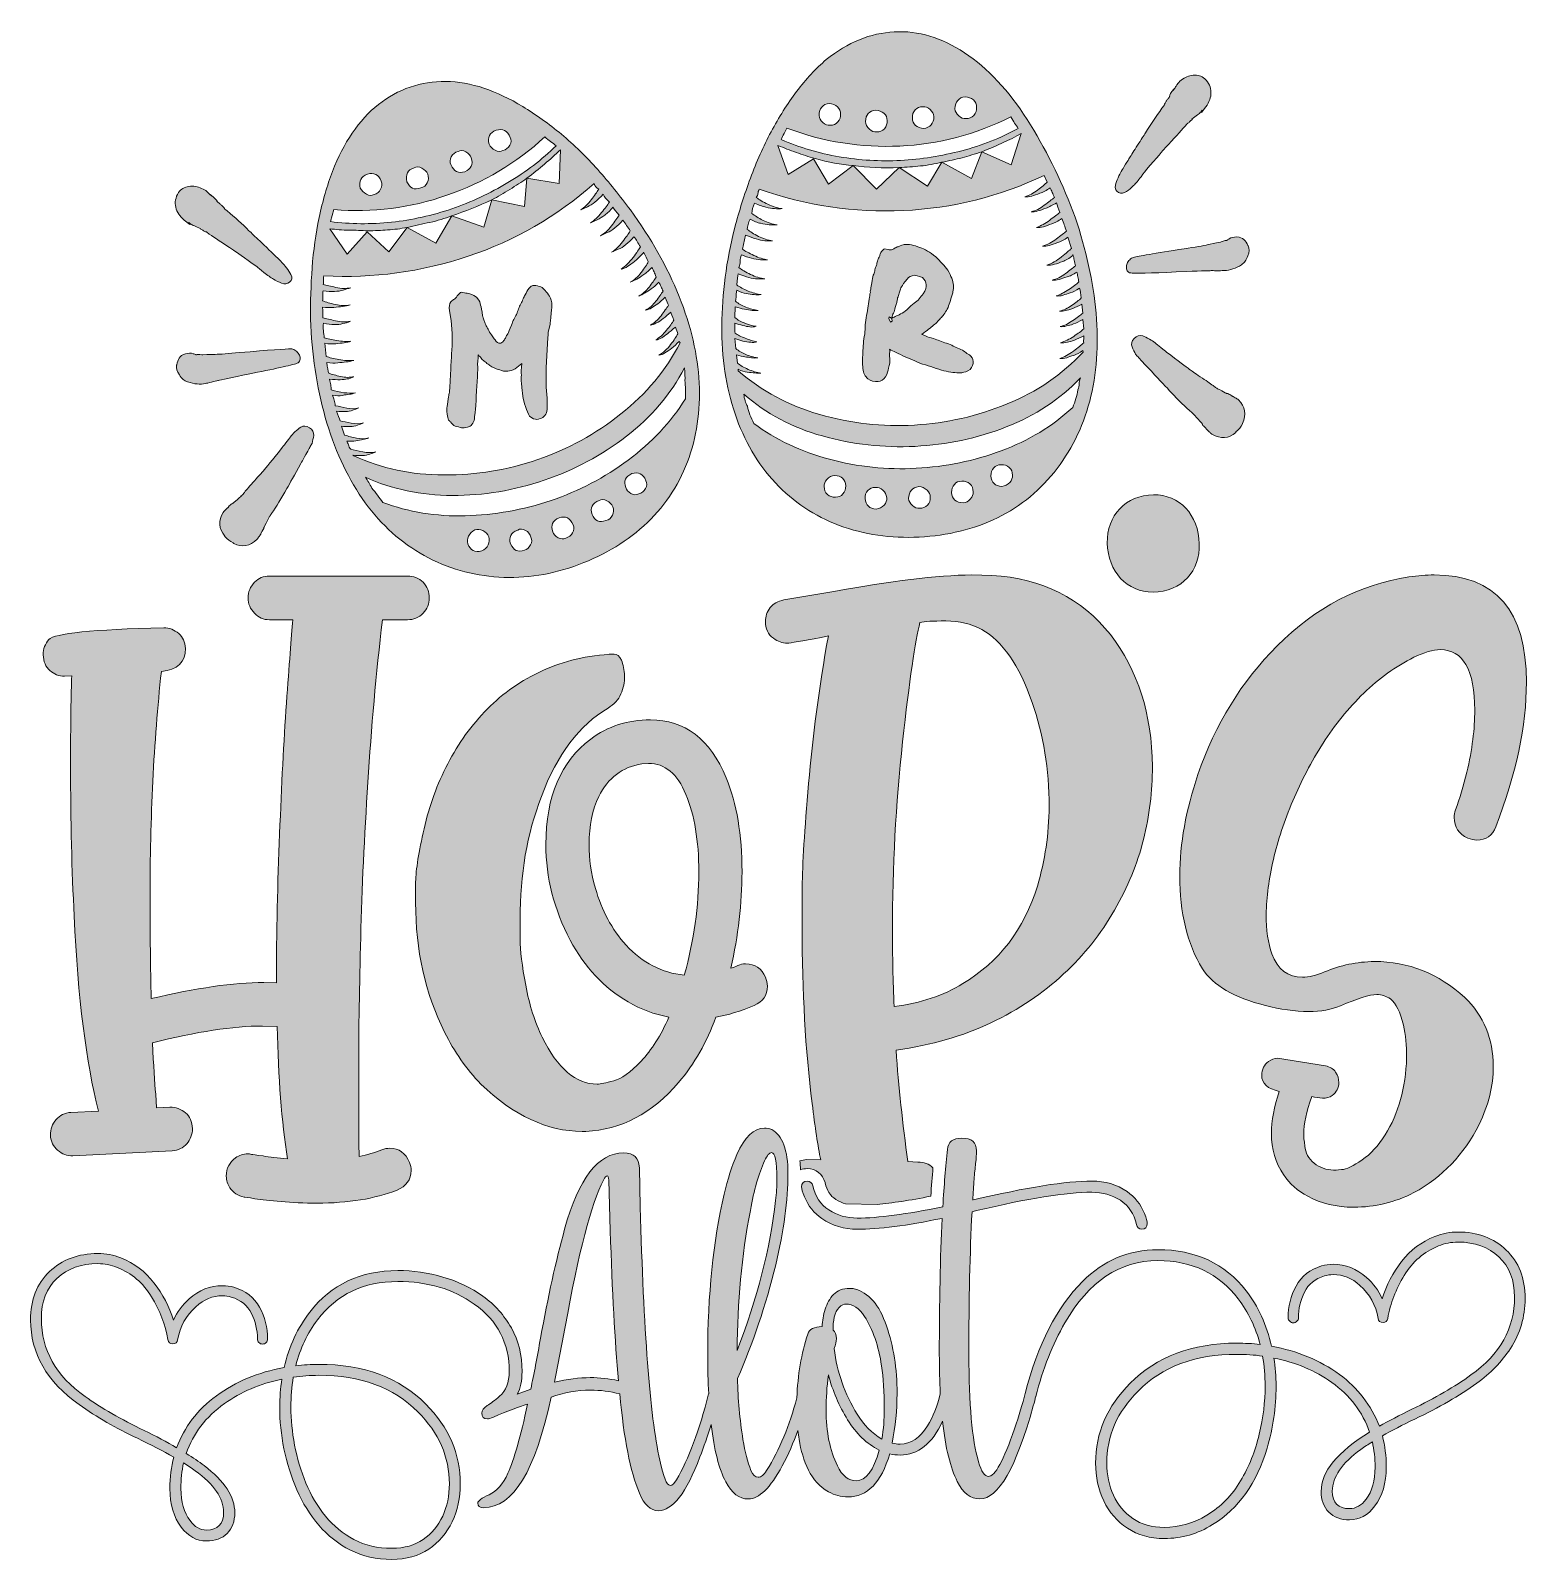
# Model space of a CAD drawing. Header units: inches. Extents: x 109 to 971, y -980 to -99.
import ezdxf

# ---------------------------------------------------------------- set-up
doc = ezdxf.new("R2010")
doc.units = ezdxf.units.IN
doc.header["$MEASUREMENT"] = 0
doc.layers.add('Layer 1', color=7, linetype='Continuous')

# ---------------------------------------------------------------- blocks, each defined once
blk = doc.blocks.new('block 3')
at = {"layer": 'Layer 1', "true_color": 0x09cccc}
h = blk.add_hatch(color=132, dxfattribs=at)
h.dxf.hatch_style = 2
edge = h.paths.add_edge_path()
edge.add_spline(control_points=[(647.14, -111.96), (660.61, -120.97), (672.63, -133.78), (683.19, -150.39), (693.74, -167.01), (702.54, -184.63), (709.59, -203.26), (716.34, -221.92), (720.68, -240.39), (722.63, -258.66), (724.57, -276.94), (723.7, -294.02), (720.02, -309.91), (716.31, -325.51), (709.8, -339.39), (700.52, -351.55), (691.22, -363.72), (679.79, -373.21), (666.2, -380.01), (652.58, -386.53), (637.55, -390.21), (621.09, -391.06), (604.64, -391.91), (589.27, -389.67), (574.99, -384.33), (560.71, -378.99), (548.44, -370.83), (538.19, -359.84), (527.92, -348.86), (520.19, -335.6), (514.96, -320.05), (509.73, -304.51), (507.19, -287.56), (507.33, -269.21), (507.46, -250.87), (509.94, -232.05), (514.75, -212.76), (517.32, -203.25), (520.34, -193.76), (523.8, -184.3), (527.27, -174.84), (531.24, -165.92), (535.72, -157.55), (540.19, -149.18), (545.11, -141.42), (550.46, -134.29), (555.81, -127.17), (561.5, -121.05), (567.52, -115.94), (579.88, -105.98), (592.95, -100.65), (606.73, -99.93), (620.52, -99.21), (633.98, -103.23), (647.14, -111.96)], knot_values=[0, 0, 0, 0, 1, 1, 1, 2, 2, 2, 3, 3, 3, 4, 4, 4, 5, 5, 5, 6, 6, 6, 7, 7, 7, 8, 8, 8, 9, 9, 9, 10, 10, 10, 11, 11, 11, 12, 12, 12, 13, 13, 13, 14, 14, 14, 15, 15, 15, 16, 16, 16, 17, 17, 17, 18, 18, 18, 18], degree=3, periodic=1)
edge = h.paths.add_edge_path()
edge.add_spline(control_points=[(714.83, -256.8), (710.88, -259.01), (707.74, -260.24), (705.38, -260.49), (704.23, -260.91), (703.05, -261.04), (701.85, -260.87), (704.17, -260.33), (706.51, -259.25), (708.88, -257.66), (711.24, -256.07), (713.1, -254.61), (714.45, -253.27), (714.2, -250.91), (713.85, -249.01), (713.4, -247.57), (711.46, -248.97), (709.69, -249.9), (708.11, -250.36), (706.51, -250.83), (705.14, -251.28), (704, -251.69), (702.55, -252.15), (701.23, -252.29), (700.02, -252.12), (702.31, -251.28), (704.72, -250.05), (707.23, -248.44), (709.74, -246.84), (711.67, -245.37), (713.02, -244.03), (712.93, -243.14), (712.75, -242.2), (712.5, -241.18), (712.24, -240.16), (712.06, -239.21), (711.97, -238.33), (709.73, -239.76), (707.82, -240.71), (706.24, -241.17), (704.64, -241.64), (703.13, -242.1), (701.69, -242.55), (700.24, -243), (698.92, -243.14), (697.71, -242.97), (700.33, -242.4), (702.88, -241.16), (705.36, -239.25), (707.84, -237.35), (709.77, -235.88), (711.15, -234.84), (710.73, -233.69), (710.47, -232.6), (710.36, -231.57), (710.25, -230.54), (709.98, -229.45), (709.57, -228.3), (709.57, -228.3), (709.61, -228.74), (709.61, -228.74), (707.41, -230.47), (705.45, -231.64), (703.73, -232.27), (702.01, -232.9), (700.42, -233.45), (698.98, -233.89), (697.53, -234.35), (696.06, -234.5), (694.56, -234.36), (697.44, -233.46), (700.26, -231.9), (703, -229.67), (705.74, -227.44), (707.66, -225.82), (708.75, -224.81), (708.75, -224.81), (706.72, -218.31), (706.72, -218.31), (704.48, -219.75), (702.51, -220.78), (700.78, -221.4), (699.06, -222.03), (697.48, -222.58), (696.04, -223.03), (694.59, -223.48), (693.27, -223.62), (692.06, -223.45), (694.94, -222.55), (697.63, -221.15), (700.11, -219.24), (702.59, -217.34), (704.51, -215.87), (705.9, -214.83), (705.45, -213.39), (705.02, -212.17), (704.62, -211.16), (704.21, -210.16), (703.78, -208.94), (703.33, -207.5), (701.09, -208.93), (699.12, -209.96), (697.4, -210.59), (695.68, -211.21), (694.1, -211.76), (692.65, -212.21), (691.21, -212.66), (689.88, -212.8), (688.67, -212.63), (691.26, -211.76), (693.8, -210.37), (696.28, -208.47), (698.76, -206.57), (700.69, -205.1), (702.07, -204.05), (701.23, -201.76), (700.58, -199.89), (700.14, -198.44), (697.9, -199.88), (695.93, -200.91), (694.2, -201.53), (692.48, -202.17), (690.9, -202.71), (689.46, -203.16), (688.01, -203.61), (686.68, -203.75), (685.48, -203.58), (688.1, -203.01), (690.65, -201.77), (693.13, -199.86), (695.61, -197.96), (697.54, -196.49), (698.92, -195.44), (698.5, -194.3), (698.09, -193.3), (697.71, -192.44), (697.32, -191.59), (696.93, -190.74), (696.54, -189.88), (694.31, -191.32), (692.34, -192.34), (690.61, -192.97), (688.89, -193.6), (687.31, -194.15), (685.87, -194.59), (684.42, -195.05), (683.09, -195.19), (681.89, -195.02), (684.48, -194.15), (686.94, -192.85), (689.3, -191.1), (691.64, -189.36), (693.49, -187.83), (694.84, -186.49), (694.84, -186.49), (693.09, -182.65), (693.09, -182.65), (667.27, -194.93), (640.19, -201.68), (611.85, -202.9), (583.51, -204.12), (555.88, -200.05), (528.95, -190.68), (528.45, -191.63), (528.17, -192.48), (528.1, -193.23), (528.03, -193.99), (527.73, -194.69), (527.21, -195.34), (528.84, -196.66), (531.07, -197.99), (533.89, -199.32), (536.72, -200.67), (539.49, -201.49), (542.2, -201.8), (540.72, -201.95), (539.24, -201.96), (537.74, -201.82), (536.22, -201.69), (534.56, -201.42), (532.73, -201.01), (530.9, -200.61), (528.72, -199.8), (526.21, -198.57), (525.25, -200.77), (524.71, -202.76), (524.61, -204.56), (526.24, -205.88), (528.39, -207.22), (531.07, -208.57), (533.74, -209.93), (536.45, -210.75), (539.16, -211.06), (537.68, -211.22), (536.2, -211.23), (534.69, -211.09), (533.18, -210.96), (531.52, -210.69), (529.69, -210.28), (527.86, -209.88), (525.83, -209.05), (523.61, -207.79), (522.65, -209.99), (522.11, -211.98), (522.01, -213.78), (523.64, -215.1), (525.79, -216.44), (528.47, -217.79), (531.15, -219.14), (533.85, -219.97), (536.56, -220.28), (535.08, -220.44), (533.6, -220.45), (532.1, -220.31), (529.08, -220.03), (525.39, -218.94), (521.01, -217.01), (521.01, -217.01), (519.21, -225.25), (519.21, -225.25), (520.8, -226.28), (523.02, -227.46), (525.84, -228.8), (528.67, -230.14), (531.29, -230.98), (533.71, -231.32), (532.53, -231.44), (531.19, -231.44), (529.68, -231.3), (526.37, -231.05), (522.69, -230.1), (518.65, -228.44), (518.18, -229.69), (517.94, -230.91), (517.92, -232.1), (517.89, -233.29), (517.65, -234.51), (517.19, -235.75), (518.82, -237.07), (521.05, -238.4), (523.87, -239.74), (526.7, -241.08), (529.47, -241.9), (532.18, -242.21), (530.71, -242.37), (529.22, -242.38), (527.72, -242.24), (525.03, -242.23), (521.35, -241.28), (516.68, -239.38), (516.51, -240.59), (516.29, -242.71), (516.01, -245.71), (517.64, -247.04), (519.78, -248.22), (522.43, -249.28), (525.07, -250.34), (527.6, -251.04), (530.03, -251.38), (528.55, -251.54), (527.21, -251.53), (526, -251.36), (524.49, -251.23), (522.98, -251.01), (521.46, -250.72), (519.94, -250.44), (518.08, -249.82), (515.9, -248.86), (515.62, -251.87), (515.39, -253.98), (515.23, -255.19), (516.86, -256.51), (518.84, -257.64), (521.18, -258.58), (523.51, -259.52), (525.89, -260.17), (528.31, -260.51), (527.13, -260.63), (525.94, -260.61), (524.73, -260.44), (523.52, -260.27), (522.07, -260.05), (520.41, -259.78), (518.74, -259.51), (516.98, -259.03), (515.12, -258.33), (514.83, -261.34), (514.76, -263.44), (514.89, -264.61), (516.52, -265.94), (518.42, -267), (520.59, -267.81), (522.76, -268.63), (524.91, -269.21), (527.04, -269.58), (525.89, -270.01), (524.71, -270.13), (523.5, -269.96), (521.08, -269.62), (518.17, -268.89), (514.77, -267.76), (514.87, -268.64), (514.89, -269.61), (514.86, -270.65), (514.82, -271.71), (514.85, -272.67), (514.94, -273.55), (516.54, -274.58), (518.51, -275.56), (520.84, -276.5), (523.18, -277.45), (525.41, -278.1), (527.54, -278.47), (526.39, -278.89), (525.21, -279.02), (524, -278.85), (520.99, -278.57), (517.93, -277.86), (514.83, -276.69), (514.83, -276.69), (515.44, -282.44), (515.44, -282.44), (517.07, -283.76), (518.98, -284.9), (521.17, -285.86), (523.35, -286.82), (525.66, -287.47), (528.08, -287.81), (526.9, -287.93), (525.7, -287.91), (524.5, -287.74), (523.28, -287.57), (522, -287.41), (520.64, -287.25), (519.29, -287.1), (517.68, -286.67), (515.81, -285.98), (515.81, -285.98), (516.33, -290.84), (516.33, -290.84), (517.96, -292.16), (520.02, -293.36), (522.52, -294.43), (525.02, -295.51), (527.48, -296.22), (529.9, -296.56), (528.72, -296.68), (527.53, -296.66), (526.32, -296.49), (525.11, -296.32), (523.67, -296.17), (522.02, -296.05), (520.37, -295.93), (518.6, -295.37), (516.7, -294.38), (516.7, -294.38), (516.8, -295.26), (516.8, -295.26), (530.26, -306.95), (545.91, -315.36), (563.74, -320.46), (581.57, -325.58), (599.74, -327.6), (618.27, -326.52), (636.78, -325.45), (654.61, -321.4), (671.75, -314.36), (688.89, -307.33), (703.48, -297.36), (715.53, -284.45), (715.53, -284.45), (715.43, -283.57), (715.43, -283.57), (713.49, -284.97), (711.72, -285.9), (710.14, -286.37), (708.55, -286.84), (707.18, -287.28), (706.03, -287.7), (704.59, -288.15), (703.26, -288.29), (702.05, -288.12), (704.64, -287.25), (707.25, -285.85), (709.88, -283.94), (712.51, -282.02), (714.49, -280.39), (715.85, -279.05), (715.79, -278.46), (715.78, -277.79), (715.86, -277.04), (715.92, -276.29), (715.93, -275.62), (715.87, -275.03), (711.92, -277.23), (708.78, -278.46), (706.42, -278.71), (704.97, -279.17), (703.65, -279.31), (702.44, -279.14), (705.03, -278.26), (707.58, -277.02), (710.09, -275.41), (712.61, -273.81), (714.53, -272.34), (715.89, -271), (715.89, -271), (715.32, -265.69), (715.32, -265.69), (711.38, -267.9), (708.23, -269.13), (705.88, -269.38), (704.73, -269.8), (703.55, -269.93), (702.34, -269.76), (704.67, -269.21), (707.08, -268.06), (709.58, -266.3), (712.07, -264.55), (714.01, -263.15), (715.39, -262.11), (715.39, -262.11), (714.83, -256.8), (714.83, -256.8)], knot_values=[0, 0, 0, 0, 1, 1, 1, 2, 2, 2, 3, 3, 3, 4, 4, 4, 5, 5, 5, 6, 6, 6, 7, 7, 7, 8, 8, 8, 9, 9, 9, 10, 10, 10, 11, 11, 11, 12, 12, 12, 13, 13, 13, 14, 14, 14, 15, 15, 15, 16, 16, 16, 17, 17, 17, 18, 18, 18, 19, 19, 19, 20, 20, 20, 21, 21, 21, 22, 22, 22, 23, 23, 23, 24, 24, 24, 25, 25, 25, 26, 26, 26, 27, 27, 27, 28, 28, 28, 29, 29, 29, 30, 30, 30, 31, 31, 31, 32, 32, 32, 33, 33, 33, 34, 34, 34, 35, 35, 35, 36, 36, 36, 37, 37, 37, 38, 38, 38, 39, 39, 39, 40, 40, 40, 41, 41, 41, 42, 42, 42, 43, 43, 43, 44, 44, 44, 45, 45, 45, 46, 46, 46, 47, 47, 47, 48, 48, 48, 49, 49, 49, 50, 50, 50, 51, 51, 51, 52, 52, 52, 53, 53, 53, 54, 54, 54, 55, 55, 55, 56, 56, 56, 57, 57, 57, 58, 58, 58, 59, 59, 59, 60, 60, 60, 61, 61, 61, 62, 62, 62, 63, 63, 63, 64, 64, 64, 65, 65, 65, 66, 66, 66, 67, 67, 67, 68, 68, 68, 69, 69, 69, 70, 70, 70, 71, 71, 71, 72, 72, 72, 73, 73, 73, 74, 74, 74, 75, 75, 75, 76, 76, 76, 77, 77, 77, 78, 78, 78, 79, 79, 79, 80, 80, 80, 81, 81, 81, 82, 82, 82, 83, 83, 83, 84, 84, 84, 85, 85, 85, 86, 86, 86, 87, 87, 87, 88, 88, 88, 89, 89, 89, 90, 90, 90, 91, 91, 91, 92, 92, 92, 93, 93, 93, 94, 94, 94, 95, 95, 95, 96, 96, 96, 97, 97, 97, 98, 98, 98, 99, 99, 99, 100, 100, 100, 101, 101, 101, 102, 102, 102, 103, 103, 103, 104, 104, 104, 105, 105, 105, 106, 106, 106, 107, 107, 107, 108, 108, 108, 109, 109, 109, 110, 110, 110, 111, 111, 111, 112, 112, 112, 113, 113, 113, 114, 114, 114, 115, 115, 115, 116, 116, 116, 117, 117, 117, 118, 118, 118, 119, 119, 119, 120, 120, 120, 121, 121, 121, 122, 122, 122, 123, 123, 123, 124, 124, 124, 125, 125, 125, 126, 126, 126, 127, 127, 127, 128, 128, 128, 129, 129, 129, 130, 130, 130, 131, 131, 131, 132, 132, 132, 133, 133, 133, 134, 134, 134, 135, 135, 135, 136, 136, 136, 137, 137, 137, 138, 138, 138, 139, 139, 139, 140, 140, 140, 141, 141, 141, 141], degree=3, periodic=1)
edge = h.paths.add_edge_path()
edge.add_spline(control_points=[(712.47, -306.24), (712.93, -305), (713.18, -303.86), (713.23, -302.8), (713.26, -301.76), (713.51, -300.62), (713.98, -299.37), (702.16, -311.66), (687.89, -321.07), (671.15, -327.62), (654.4, -334.17), (636.91, -337.89), (618.67, -338.78), (600.43, -339.67), (582.63, -337.69), (565.28, -332.82), (547.92, -327.96), (532.83, -319.94), (520.02, -308.78), (520.3, -311.44), (521, -313.75), (522.1, -315.72), (522.74, -318.93), (523.98, -322.22), (525.83, -325.61), (538.46, -334.99), (552.97, -341.88), (569.38, -346.24), (585.79, -350.62), (602.45, -352.35), (619.35, -351.45), (636.24, -350.55), (652.58, -347.18), (668.35, -341.33), (684.12, -335.49), (697.85, -327.17), (709.53, -316.39), (710.95, -312.96), (711.93, -309.58), (712.47, -306.24)], knot_values=[0, 0, 0, 0, 1, 1, 1, 2, 2, 2, 3, 3, 3, 4, 4, 4, 5, 5, 5, 6, 6, 6, 7, 7, 7, 8, 8, 8, 9, 9, 9, 10, 10, 10, 11, 11, 11, 12, 12, 12, 13, 13, 13, 13], degree=3, periodic=1)
edge = h.paths.add_edge_path()
edge.add_spline(control_points=[(545.49, -182.22), (545.49, -182.22), (560.17, -173.06), (560.17, -173.06), (560.17, -173.06), (568.88, -187.78), (568.88, -187.78), (568.88, -187.78), (582.93, -176.9), (582.93, -176.9), (582.93, -176.9), (596.47, -190.67), (596.47, -190.67), (596.47, -190.67), (609.44, -178.11), (609.44, -178.11), (609.44, -178.11), (625.79, -188.9), (625.79, -188.9), (625.79, -188.9), (634.16, -175.05), (634.16, -175.05), (634.16, -175.05), (651.25, -184.41), (651.25, -184.41), (651.25, -184.41), (657.22, -169.02), (657.22, -169.02), (657.22, -169.02), (674.12, -176.61), (674.12, -176.61), (674.12, -176.61), (679.81, -158.57), (679.81, -158.57), (673.05, -162.27), (665.51, -165.75), (657.22, -169.02), (653.18, -170.34), (649.35, -171.49), (645.73, -172.47), (642.11, -173.46), (638.25, -174.31), (634.16, -175.05), (630.09, -176.08), (626, -176.81), (621.87, -177.24), (617.74, -177.68), (613.6, -177.97), (609.44, -178.11), (600.24, -178.5), (591.4, -178.09), (582.93, -176.9), (576.02, -176.45), (568.73, -175.14), (561.05, -172.97), (557.36, -171.87), (553.73, -170.69), (550.17, -169.43), (546.6, -168.17), (543.11, -166.82), (539.68, -165.4), (539.68, -165.4), (545.49, -182.22), (545.49, -182.22)], knot_values=[0, 0, 0, 0, 1, 1, 1, 2, 2, 2, 3, 3, 3, 4, 4, 4, 5, 5, 5, 6, 6, 6, 7, 7, 7, 8, 8, 8, 9, 9, 9, 10, 10, 10, 11, 11, 11, 12, 12, 12, 13, 13, 13, 14, 14, 14, 15, 15, 15, 16, 16, 16, 17, 17, 17, 18, 18, 18, 19, 19, 19, 20, 20, 20, 21, 21, 21, 21], degree=3, periodic=1)
edge = h.paths.add_edge_path()
edge.add_spline(control_points=[(544.89, -155.45), (544.39, -156.4), (543.82, -157.43), (543.2, -158.54), (542.57, -159.65), (542.02, -160.83), (541.56, -162.07), (552.17, -166.61), (563.33, -169.89), (575.03, -171.93), (586.72, -173.97), (598.49, -174.66), (610.35, -173.99), (622.2, -173.34), (633.93, -171.49), (645.53, -168.47), (657.13, -165.45), (668.01, -161.17), (678.15, -155.62), (677.43, -154.51), (676.73, -153.47), (676.03, -152.49), (675.33, -151.53), (674.61, -150.34), (673.86, -148.92), (653.48, -159.13), (632.17, -164.75), (609.92, -165.77), (587.67, -166.79), (565.99, -163.35), (544.89, -155.45)], knot_values=[0, 0, 0, 0, 1, 1, 1, 2, 2, 2, 3, 3, 3, 4, 4, 4, 5, 5, 5, 6, 6, 6, 7, 7, 7, 8, 8, 8, 9, 9, 9, 10, 10, 10, 10], degree=3, periodic=1)
edge = h.paths.add_edge_path()
edge.add_spline(control_points=[(563.34, -148.13), (563.49, -149.61), (564.23, -150.94), (565.55, -152.14), (566.86, -153.34), (568.26, -153.87), (569.74, -153.71), (571.54, -153.82), (573.04, -153.21), (574.24, -151.89), (575.44, -150.58), (575.95, -149.03), (575.76, -147.26), (575.9, -145.76), (575.31, -144.4), (573.99, -143.2), (572.67, -142), (571.11, -141.35), (569.31, -141.24), (565.48, -141.64), (563.48, -143.94), (563.34, -148.13)], knot_values=[0, 0, 0, 0, 1, 1, 1, 2, 2, 2, 3, 3, 3, 4, 4, 4, 5, 5, 5, 6, 6, 6, 7, 7, 7, 7], degree=3, periodic=1)
edge = h.paths.add_edge_path()
edge.add_spline(control_points=[(578.84, -361.56), (578.43, -357.73), (576.27, -355.73), (572.39, -355.54), (570.62, -355.73), (569.13, -356.49), (567.93, -357.8), (566.73, -359.12), (566.21, -360.52), (566.36, -361.99), (566.25, -363.79), (566.86, -365.29), (568.18, -366.49), (569.5, -367.7), (571.04, -368.2), (572.81, -368.01), (574.61, -368.13), (576.04, -367.53), (577.09, -366.22), (578.14, -364.92), (578.73, -363.36), (578.84, -361.56)], knot_values=[0, 0, 0, 0, 1, 1, 1, 2, 2, 2, 3, 3, 3, 4, 4, 4, 5, 5, 5, 6, 6, 6, 7, 7, 7, 7], degree=3, periodic=1)
edge = h.paths.add_edge_path()
edge.add_spline(control_points=[(612.37, -222.52), (615.02, -222.24), (618.06, -222.81), (621.49, -224.23), (624.27, -225.13), (627.29, -226.9), (630.55, -229.53), (631.88, -230.88), (633.13, -232.16), (634.31, -233.38), (635.48, -234.6), (636.59, -235.9), (637.63, -237.27), (639.48, -240.66), (640.53, -243.53), (640.78, -245.88), (640.91, -247.06), (640.85, -247.97), (640.62, -248.58), (640.66, -248.88), (640.61, -249.18), (640.49, -249.49), (640.38, -249.81), (640.34, -250.11), (640.37, -250.4), (639.93, -251.94), (639.49, -253.4), (639.04, -254.79), (638.59, -256.18), (638.14, -257.5), (637.68, -258.73), (636.45, -261.25), (635.16, -263.18), (633.82, -264.51), (633.29, -265.17), (632.62, -265.91), (631.82, -266.73), (631.01, -267.57), (630.2, -268.32), (629.38, -269), (628.55, -269.69), (627.59, -270.47), (626.49, -271.32), (625.39, -272.19), (624.15, -273.14), (622.77, -274.18), (622.77, -274.18), (622.33, -274.22), (622.33, -274.22), (622.33, -274.22), (625.12, -275.27), (625.12, -275.27), (626.07, -275.77), (627.46, -276.21), (629.29, -276.62), (630.53, -277.08), (631.77, -277.55), (633.01, -278.01), (634.25, -278.48), (635.49, -278.94), (636.74, -279.4), (638.27, -279.84), (639.59, -280.37), (640.71, -280.99), (641.82, -281.62), (642.99, -282.17), (644.24, -282.63), (645.48, -283.1), (646.5, -283.66), (647.32, -284.31), (648.13, -284.98), (649.02, -285.55), (649.96, -286.05), (651.26, -287.1), (652, -288.37), (652.16, -289.84), (652.31, -291.32), (651.73, -292.87), (650.41, -294.5), (648.74, -295.56), (647.16, -296.18), (645.69, -296.34), (644.51, -296.46), (643.17, -296.46), (641.66, -296.32), (640.16, -296.18), (638.49, -295.91), (636.66, -295.51), (634.83, -295.11), (632.91, -294.57), (630.9, -293.88), (628.89, -293.2), (626.8, -292.53), (624.65, -291.86), (622.49, -291.2), (620.47, -290.45), (618.59, -289.6), (616.72, -288.76), (614.85, -287.99), (612.98, -287.29), (611.09, -286.3), (609.36, -285.44), (607.79, -284.71), (606.22, -283.98), (604.97, -283.38), (604.02, -282.88), (604.08, -283.47), (604.08, -284.21), (604.03, -285.11), (603.98, -286.01), (604, -286.9), (604.09, -287.79), (604.31, -289.85), (604.07, -291.81), (603.38, -293.67), (603.24, -295.19), (602.67, -296.88), (601.68, -298.77), (600.36, -300.41), (598.97, -301.3), (597.49, -301.45), (595.13, -301.7), (593.14, -301.17), (591.51, -299.85), (589.88, -298.54), (588.93, -296.55), (588.65, -293.9), (588.49, -292.43), (588.41, -291.02), (588.42, -289.67), (588.43, -288.33), (588.48, -286.76), (588.59, -284.96), (588.69, -283.16), (588.8, -281.36), (588.91, -279.56), (589.02, -277.76), (589.27, -275.94), (589.67, -274.11), (589.78, -272.31), (589.89, -270.51), (590, -268.71), (590.1, -266.91), (590.35, -265.1), (590.76, -263.27), (591.56, -259.61), (592.08, -256.12), (592.33, -252.82), (592.56, -252.19), (592.67, -251.74), (592.63, -251.44), (592.6, -251.15), (592.7, -250.7), (592.94, -250.07), (592.87, -249.48), (592.89, -249.03), (593.02, -248.72), (593.13, -248.41), (593.16, -247.96), (593.1, -247.37), (593.1, -247.37), (593.7, -244.62), (593.7, -244.62), (594.1, -242.79), (594.38, -241.27), (594.56, -240.06), (595.08, -239.41), (595.37, -238.63), (595.43, -237.73), (595.48, -236.83), (595.75, -235.91), (596.25, -234.96), (596.48, -234.34), (596.7, -233.57), (596.9, -232.66), (597.1, -231.74), (597.32, -230.98), (597.55, -230.35), (598.08, -229.7), (598.38, -229.07), (598.47, -228.46), (598.55, -227.86), (598.85, -227.24), (599.38, -226.58), (600.18, -225.6), (600.72, -225.1), (601.01, -225.07), (601.01, -225.07), (603.27, -225.27), (603.27, -225.27), (603.59, -225.54), (603.9, -225.65), (604.2, -225.62), (604.2, -225.62), (605.09, -225.53), (605.09, -225.53), (605.09, -225.53), (606.37, -224.94), (606.37, -224.94), (607.48, -224.23), (608.33, -223.84), (608.93, -223.78), (610.63, -223), (611.77, -222.58), (612.37, -222.52)], knot_values=[0, 0, 0, 0, 1, 1, 1, 2, 2, 2, 3, 3, 3, 4, 4, 4, 5, 5, 5, 6, 6, 6, 7, 7, 7, 8, 8, 8, 9, 9, 9, 10, 10, 10, 11, 11, 11, 12, 12, 12, 13, 13, 13, 14, 14, 14, 15, 15, 15, 16, 16, 16, 17, 17, 17, 18, 18, 18, 19, 19, 19, 20, 20, 20, 21, 21, 21, 22, 22, 22, 23, 23, 23, 24, 24, 24, 25, 25, 25, 26, 26, 26, 27, 27, 27, 28, 28, 28, 29, 29, 29, 30, 30, 30, 31, 31, 31, 32, 32, 32, 33, 33, 33, 34, 34, 34, 35, 35, 35, 36, 36, 36, 37, 37, 37, 38, 38, 38, 39, 39, 39, 40, 40, 40, 41, 41, 41, 42, 42, 42, 43, 43, 43, 44, 44, 44, 45, 45, 45, 46, 46, 46, 47, 47, 47, 48, 48, 48, 49, 49, 49, 50, 50, 50, 51, 51, 51, 52, 52, 52, 53, 53, 53, 54, 54, 54, 55, 55, 55, 56, 56, 56, 57, 57, 57, 58, 58, 58, 59, 59, 59, 60, 60, 60, 61, 61, 61, 62, 62, 62, 63, 63, 63, 64, 64, 64, 65, 65, 65, 66, 66, 66, 67, 67, 67, 68, 68, 68, 68], degree=3, periodic=1)
edge = h.paths.add_edge_path()
edge.add_spline(control_points=[(602.37, -368.45), (602.18, -366.69), (601.42, -365.2), (600.11, -364), (598.79, -362.8), (597.39, -362.28), (595.92, -362.43), (594.12, -362.33), (592.62, -362.93), (591.42, -364.25), (590.22, -365.57), (589.71, -367.11), (589.9, -368.88), (590.3, -372.72), (592.45, -374.73), (596.35, -374.91), (598.12, -374.72), (599.6, -373.97), (600.8, -372.65), (602.01, -371.33), (602.53, -369.93), (602.37, -368.45)], knot_values=[0, 0, 0, 0, 1, 1, 1, 2, 2, 2, 3, 3, 3, 4, 4, 4, 5, 5, 5, 6, 6, 6, 7, 7, 7, 7], degree=3, periodic=1)
edge = h.paths.add_edge_path()
edge.add_spline(control_points=[(590.08, -151.55), (590.27, -153.32), (591.02, -154.81), (592.34, -156.01), (593.66, -157.21), (595.05, -157.73), (596.53, -157.57), (598.33, -157.68), (599.83, -157.08), (601.03, -155.75), (602.23, -154.44), (602.74, -152.89), (602.55, -151.12), (602.66, -149.32), (602.06, -147.9), (600.76, -146.84), (599.45, -145.79), (597.9, -145.21), (596.1, -145.1), (592.27, -145.51), (590.26, -147.66), (590.08, -151.55)], knot_values=[0, 0, 0, 0, 1, 1, 1, 2, 2, 2, 3, 3, 3, 4, 4, 4, 5, 5, 5, 6, 6, 6, 7, 7, 7, 7], degree=3, periodic=1)
edge = h.paths.add_edge_path()
edge.add_spline(control_points=[(605.28, -265.3), (605.25, -265.01), (605.09, -264.88), (604.79, -264.91), (604.76, -264.62), (604.6, -264.48), (604.31, -264.51), (604.31, -264.51), (603.82, -264.11), (603.82, -264.11), (603.82, -264.11), (603.47, -265.05), (603.47, -265.05), (603.47, -265.05), (604.59, -267.16), (604.59, -267.16), (604.59, -267.16), (605.42, -266.63), (605.42, -266.63), (605.42, -266.63), (605.28, -265.3), (605.28, -265.3)], knot_values=[0, 0, 0, 0, 1, 1, 1, 2, 2, 2, 3, 3, 3, 4, 4, 4, 5, 5, 5, 6, 6, 6, 7, 7, 7, 7], degree=3, periodic=1)
edge = h.paths.add_edge_path()
edge.add_spline(control_points=[(618.27, -240.23), (616.5, -240.41), (615.09, -241.16), (614.04, -242.46), (612.46, -244.42), (611.42, -245.87), (610.92, -246.82), (610.42, -247.77), (610.07, -248.63), (609.85, -249.39), (609.64, -250.16), (609.43, -251), (609.23, -251.92), (608.73, -252.87), (608.45, -253.72), (608.38, -254.47), (608.31, -255.22), (608.16, -255.91), (607.93, -256.52), (607.93, -256.52), (607.28, -258.83), (607.28, -258.83), (607.05, -259.46), (606.88, -259.99), (606.78, -260.45), (606.68, -260.91), (606.51, -261.45), (606.28, -262.07), (606.01, -262.39), (605.83, -262.78), (605.74, -263.24), (605.63, -263.7), (605.47, -264.24), (605.24, -264.86), (606.09, -264.47), (607.01, -264.08), (608.02, -263.67), (609.02, -263.27), (610.07, -262.71), (611.19, -261.99), (612.6, -261.25), (613.77, -260.38), (614.72, -259.38), (615.65, -258.39), (616.81, -257.37), (618.19, -256.33), (619.3, -255.62), (620.26, -254.77), (621.05, -253.79), (621.84, -252.81), (622.63, -251.83), (623.43, -250.86), (624.68, -248.64), (625.25, -246.94), (625.12, -245.76), (624.93, -243.99), (624.18, -242.58), (622.88, -241.53), (620.39, -240.6), (618.86, -240.16), (618.27, -240.23)], knot_values=[0, 0, 0, 0, 1, 1, 1, 2, 2, 2, 3, 3, 3, 4, 4, 4, 5, 5, 5, 6, 6, 6, 7, 7, 7, 8, 8, 8, 9, 9, 9, 10, 10, 10, 11, 11, 11, 12, 12, 12, 13, 13, 13, 14, 14, 14, 15, 15, 15, 16, 16, 16, 17, 17, 17, 18, 18, 18, 19, 19, 19, 20, 20, 20, 20], degree=3, periodic=1)
edge = h.paths.add_edge_path()
edge.add_spline(control_points=[(627.37, -368.04), (627.5, -366.53), (626.91, -365.18), (625.6, -363.98), (624.27, -362.78), (622.72, -362.12), (620.92, -362.01), (617.08, -362.42), (615.09, -364.72), (614.94, -368.91), (615.1, -370.39), (615.83, -371.72), (617.15, -372.92), (618.47, -374.12), (619.87, -374.65), (621.35, -374.49), (623.15, -374.6), (624.65, -373.99), (625.85, -372.67), (627.05, -371.35), (627.55, -369.81), (627.37, -368.04)], knot_values=[0, 0, 0, 0, 1, 1, 1, 2, 2, 2, 3, 3, 3, 4, 4, 4, 5, 5, 5, 6, 6, 6, 7, 7, 7, 7], degree=3, periodic=1)
edge = h.paths.add_edge_path()
edge.add_spline(control_points=[(617.15, -149.57), (617.04, -151.38), (617.63, -152.81), (618.94, -153.85), (620.24, -154.91), (621.8, -155.49), (623.6, -155.6), (627.42, -155.19), (629.42, -152.9), (629.57, -148.7), (629.42, -147.23), (628.67, -145.89), (627.36, -144.69), (626.04, -143.49), (624.64, -142.97), (623.17, -143.12), (621.37, -143.02), (619.87, -143.63), (618.67, -144.94), (617.46, -146.26), (616.96, -147.8), (617.15, -149.57)], knot_values=[0, 0, 0, 0, 1, 1, 1, 2, 2, 2, 3, 3, 3, 4, 4, 4, 5, 5, 5, 6, 6, 6, 7, 7, 7, 7], degree=3, periodic=1)
edge = h.paths.add_edge_path()
edge.add_spline(control_points=[(652.08, -364.97), (652.18, -363.17), (651.58, -361.67), (650.26, -360.46), (648.94, -359.26), (647.4, -358.76), (645.63, -358.94), (643.83, -358.84), (642.4, -359.44), (641.35, -360.74), (640.29, -362.05), (639.71, -363.6), (639.61, -365.4), (640.01, -369.23), (642.31, -371.22), (646.5, -371.37), (647.97, -371.22), (649.31, -370.48), (650.52, -369.16), (651.72, -367.84), (652.24, -366.44), (652.08, -364.97)], knot_values=[0, 0, 0, 0, 1, 1, 1, 2, 2, 2, 3, 3, 3, 4, 4, 4, 5, 5, 5, 6, 6, 6, 7, 7, 7, 7], degree=3, periodic=1)
edge = h.paths.add_edge_path()
edge.add_spline(control_points=[(641.63, -144.29), (641.78, -145.77), (642.52, -147.1), (643.84, -148.3), (645.16, -149.51), (646.55, -150.03), (648.03, -149.87), (649.83, -149.98), (651.33, -149.37), (652.53, -148.05), (653.73, -146.74), (654.24, -145.19), (654.05, -143.42), (654.15, -141.62), (653.56, -140.2), (652.26, -139.14), (650.95, -138.09), (649.4, -137.51), (647.6, -137.4), (643.77, -137.81), (641.78, -140.11), (641.63, -144.29)], knot_values=[0, 0, 0, 0, 1, 1, 1, 2, 2, 2, 3, 3, 3, 4, 4, 4, 5, 5, 5, 6, 6, 6, 7, 7, 7, 7], degree=3, periodic=1)
edge = h.paths.add_edge_path()
edge.add_spline(control_points=[(674.77, -355.41), (674.87, -353.61), (674.26, -352.11), (672.95, -350.9), (671.62, -349.7), (670.08, -349.19), (668.31, -349.38), (666.52, -349.28), (665.08, -349.88), (664.03, -351.18), (662.98, -352.48), (662.39, -354.03), (662.29, -355.83), (662.7, -359.67), (664.85, -361.68), (668.74, -361.86), (670.51, -361.67), (672, -360.92), (673.2, -359.59), (674.4, -358.28), (674.92, -356.88), (674.77, -355.41)], knot_values=[0, 0, 0, 0, 1, 1, 1, 2, 2, 2, 3, 3, 3, 4, 4, 4, 5, 5, 5, 6, 6, 6, 7, 7, 7, 7], degree=3, periodic=1)
h = blk.add_hatch(color=132, dxfattribs=at)
h.dxf.hatch_style = 2
edge = h.paths.add_edge_path()
edge.add_spline(control_points=[(370.29, -132.4), (377.71, -134.9), (385.16, -138.43), (392.66, -143), (400.14, -147.57), (407.57, -152.89), (414.92, -158.97), (422.27, -165.05), (429.25, -171.83), (435.86, -179.32), (442.47, -186.82), (448.73, -194.58), (454.65, -202.59), (466.48, -218.63), (475.85, -235.22), (482.74, -252.37), (489.63, -269.53), (493.48, -286.11), (494.28, -302.13), (495.12, -318.43), (492.86, -333.65), (487.5, -347.78), (482.14, -361.92), (473.76, -374.21), (462.35, -384.66), (450.91, -394.82), (437.49, -402.58), (422.12, -407.93), (406.74, -413.3), (391.38, -415.3), (376.03, -413.94), (360.69, -412.6), (346.49, -408.06), (333.45, -400.35), (320.41, -392.65), (309.31, -382.12), (300.14, -368.79), (290.97, -355.45), (283.88, -339.88), (278.86, -322.08), (273.84, -304.28), (271.02, -285.43), (270.4, -265.52), (270.25, -255.7), (270.55, -245.83), (271.28, -235.92), (272.02, -226), (273.37, -216.32), (275.35, -206.87), (277.33, -197.43), (279.89, -188.58), (283.05, -180.34), (286.2, -172.11), (289.96, -164.78), (294.35, -158.35), (303.38, -145.17), (314.51, -136.31), (327.75, -131.78), (340.97, -127.24), (355.16, -127.46), (370.29, -132.4)], knot_values=[0, 0, 0, 0, 1, 1, 1, 2, 2, 2, 3, 3, 3, 4, 4, 4, 5, 5, 5, 6, 6, 6, 7, 7, 7, 8, 8, 8, 9, 9, 9, 10, 10, 10, 11, 11, 11, 12, 12, 12, 13, 13, 13, 14, 14, 14, 15, 15, 15, 16, 16, 16, 17, 17, 17, 18, 18, 18, 19, 19, 19, 20, 20, 20, 20], degree=3, periodic=1)
edge = h.paths.add_edge_path()
edge.add_spline(control_points=[(460.49, -223.88), (459.77, -222.77), (459.14, -221.72), (458.59, -220.73), (458.04, -219.75), (457.42, -218.84), (456.74, -218.02), (453.54, -221.64), (450.51, -224.05), (447.67, -225.24), (447.67, -225.24), (443.83, -226.99), (443.83, -226.99), (446.06, -225.57), (448.16, -223.56), (450.12, -220.96), (452.08, -218.37), (453.57, -216.28), (454.59, -214.67), (453.87, -213.56), (453.17, -212.52), (452.47, -211.54), (451.77, -210.58), (451.06, -209.53), (450.35, -208.42), (447.16, -212.04), (444.13, -214.44), (441.28, -215.64), (441.28, -215.64), (437.44, -217.39), (437.44, -217.39), (439.7, -216.25), (441.82, -214.39), (443.78, -211.8), (445.74, -209.21), (447.23, -207.11), (448.25, -205.51), (446.59, -203.9), (445.39, -202.39), (444.64, -200.97), (443.06, -202.93), (441.5, -204.44), (439.98, -205.49), (438.45, -206.55), (436.98, -207.45), (435.57, -208.19), (435.57, -208.19), (431.73, -209.94), (431.73, -209.94), (433.97, -208.52), (436.07, -206.58), (438.05, -204.13), (440.02, -201.69), (441.52, -199.67), (442.54, -198.06), (440.88, -196.46), (439.68, -194.95), (438.93, -193.53), (435.74, -197.15), (432.71, -199.56), (429.86, -200.75), (429.86, -200.75), (426.03, -202.5), (426.03, -202.5), (428.26, -201.08), (430.29, -199.14), (432.12, -196.71), (433.94, -194.28), (435.37, -192.27), (436.4, -190.67), (435.12, -189.91), (434.26, -188.82), (433.81, -187.37), (412.27, -206.35), (388.04, -220.32), (361.13, -229.29), (334.2, -238.26), (306.51, -242.02), (278.03, -240.57), (277.83, -241.48), (277.77, -242.32), (277.85, -243.05), (277.93, -243.79), (277.86, -244.61), (277.67, -245.53), (279.5, -245.93), (281.94, -246.49), (285, -247.21), (288.05, -247.93), (290.9, -248), (293.52, -247.42), (292.07, -247.87), (290.63, -248.33), (289.19, -248.77), (287.74, -249.23), (286.06, -249.48), (284.13, -249.54), (282.19, -249.59), (280.02, -249.45), (277.6, -249.11), (277.4, -250.03), (277.35, -251), (277.46, -252.03), (277.57, -253.07), (277.52, -254.04), (277.33, -254.95), (279.19, -255.65), (281.65, -256.36), (284.71, -257.07), (287.76, -257.8), (290.6, -257.87), (293.22, -257.29), (291.78, -257.74), (290.32, -258.04), (288.85, -258.2), (287.37, -258.36), (285.68, -258.54), (283.77, -258.74), (281.85, -258.94), (279.68, -258.88), (277.26, -258.54), (277.54, -261.19), (277.61, -263.27), (277.48, -264.77), (279.31, -265.18), (281.75, -265.74), (284.81, -266.45), (287.86, -267.18), (290.7, -267.25), (293.33, -266.67), (291.91, -267.42), (290.47, -267.87), (289, -268.02), (286.11, -268.93), (282.38, -268.88), (277.8, -267.87), (277.66, -269.38), (277.67, -270.79), (277.81, -272.12), (277.95, -273.44), (278.1, -274.84), (278.25, -276.32), (280.09, -276.72), (282.52, -277.21), (285.56, -277.78), (288.6, -278.35), (291.3, -278.51), (293.66, -278.26), (292.51, -278.68), (291.2, -278.96), (289.73, -279.12), (288.25, -279.28), (286.63, -279.45), (284.87, -279.64), (283.1, -279.83), (281, -279.76), (278.58, -279.41), (278.58, -279.41), (279.38, -286.93), (279.38, -286.93), (281.24, -287.63), (283.69, -288.26), (286.74, -288.83), (289.77, -289.4), (292.62, -289.55), (295.28, -289.27), (293.83, -289.72), (292.37, -290.02), (290.9, -290.18), (289.42, -290.33), (287.81, -290.5), (286.04, -290.69), (284.27, -290.88), (282.17, -290.81), (279.76, -290.47), (280.07, -293.41), (280.43, -295.47), (280.86, -296.61), (282.72, -297.31), (285.02, -297.95), (287.77, -298.56), (290.52, -299.16), (293.05, -299.19), (295.38, -298.64), (293.96, -299.4), (292.67, -299.82), (291.49, -299.95), (289.46, -300.47), (286.04, -300.53), (281.23, -300.15), (281.65, -301.3), (281.92, -302.39), (282.03, -303.42), (282.13, -304.45), (282.24, -305.41), (282.33, -306.29), (287.26, -307.86), (291.94, -308.4), (296.36, -307.93), (295.22, -308.35), (294.05, -308.62), (292.87, -308.75), (291.69, -308.87), (290.3, -309.1), (288.7, -309.42), (287.09, -309.74), (285.22, -309.72), (283.1, -309.34), (284, -312.23), (284.52, -314.26), (284.64, -315.43), (286.76, -315.81), (288.97, -316.25), (291.26, -316.74), (293.55, -317.25), (295.86, -317.23), (298.19, -316.68), (297.04, -317.1), (295.89, -317.53), (294.74, -317.94), (292.15, -318.82), (289.04, -318.99), (285.41, -318.48), (286.25, -320.78), (286.9, -322.65), (287.35, -324.09), (289.18, -324.5), (291.31, -324.94), (293.75, -325.42), (296.18, -325.91), (298.56, -325.88), (300.9, -325.33), (299.74, -325.76), (298.6, -326.18), (297.45, -326.59), (294.86, -327.47), (291.75, -327.65), (288.12, -327.14), (288.12, -327.14), (290.01, -332.31), (290.01, -332.31), (292.16, -332.97), (294.46, -333.55), (296.9, -334.03), (299.34, -334.52), (301.71, -334.49), (304.05, -333.94), (302.89, -334.37), (301.73, -334.64), (300.55, -334.76), (298.25, -335.61), (295.16, -335.94), (291.27, -335.75), (291.62, -336.31), (291.92, -337.02), (292.17, -337.89), (292.41, -338.76), (292.87, -339.6), (293.55, -340.42), (295.39, -340.83), (297.67, -341.33), (300.42, -341.93), (303.17, -342.53), (305.7, -342.56), (308.03, -342.02), (306.88, -342.44), (305.73, -342.86), (304.59, -343.28), (302, -344.15), (298.74, -344.34), (294.81, -343.87), (294.81, -343.87), (295.3, -344.26), (295.3, -344.26), (311.28, -351.51), (328.58, -355.19), (347.23, -355.29), (365.86, -355.41), (383.88, -352.45), (401.28, -346.43), (418.68, -340.41), (434.66, -331.63), (449.24, -320.1), (463.81, -308.56), (475.18, -294.91), (483.35, -279.14), (483.35, -279.14), (482.81, -278.3), (482.81, -278.3), (479.84, -281.3), (477.1, -283.53), (474.57, -284.99), (473.46, -285.71), (472.31, -286.12), (471.13, -286.25), (473.66, -284.79), (475.91, -282.77), (477.86, -280.17), (479.83, -277.58), (481.17, -275.5), (481.9, -273.93), (481.8, -273.04), (481.37, -271.75), (480.59, -270.04), (477.04, -273.1), (474.43, -275.17), (472.75, -276.24), (471.64, -276.96), (470.48, -277.38), (469.31, -277.5), (471.54, -276.07), (473.58, -274.22), (475.43, -271.93), (477.27, -269.66), (478.7, -267.71), (479.73, -266.11), (478.88, -263.82), (478.27, -262.24), (477.88, -261.39), (474.92, -264.38), (472.16, -266.47), (469.6, -267.63), (468.49, -268.35), (467.34, -268.76), (466.16, -268.89), (468.42, -267.76), (470.47, -265.97), (472.3, -263.55), (474.12, -261.12), (475.55, -259.1), (476.58, -257.5), (476.19, -256.65), (475.57, -255.08), (474.73, -252.78), (473.12, -254.45), (471.69, -255.71), (470.44, -256.59), (469.2, -257.47), (468.01, -258.26), (466.9, -258.98), (465.78, -259.69), (464.63, -260.11), (463.45, -260.24), (465.72, -259.1), (467.69, -257.4), (469.4, -255.13), (471.09, -252.87), (472.45, -250.94), (473.48, -249.34), (473.08, -248.48), (472.69, -247.63), (472.31, -246.78), (471.92, -245.92), (471.53, -245.07), (471.14, -244.22), (469.53, -245.88), (468.03, -247.16), (466.63, -248.05), (465.23, -248.95), (463.97, -249.75), (462.86, -250.46), (461.74, -251.18), (460.61, -251.75), (459.47, -252.16), (461.73, -251.03), (463.71, -249.33), (465.41, -247.06), (467.1, -244.8), (468.46, -242.87), (469.49, -241.26), (469.07, -240.12), (468.66, -239.11), (468.28, -238.26), (467.88, -237.41), (467.49, -236.56), (467.11, -235.7), (465.5, -237.37), (463.92, -238.72), (462.4, -239.78), (460.87, -240.84), (459.55, -241.72), (458.43, -242.43), (458.43, -242.43), (454.6, -244.18), (454.6, -244.18), (456.86, -243.05), (458.97, -241.19), (460.93, -238.59), (462.89, -236), (464.24, -233.92), (464.97, -232.35), (464.18, -230.65), (463.25, -228.81), (462.14, -226.84), (462.14, -226.84), (462.19, -227.28), (462.19, -227.28), (458.44, -231.26), (455.43, -233.81), (453.17, -234.95), (451.78, -235.99), (450.5, -236.57), (449.33, -236.69), (451.82, -234.94), (454.11, -232.68), (456.21, -229.93), (458.3, -227.18), (459.73, -225.16), (460.49, -223.88)], knot_values=[0, 0, 0, 0, 1, 1, 1, 2, 2, 2, 3, 3, 3, 4, 4, 4, 5, 5, 5, 6, 6, 6, 7, 7, 7, 8, 8, 8, 9, 9, 9, 10, 10, 10, 11, 11, 11, 12, 12, 12, 13, 13, 13, 14, 14, 14, 15, 15, 15, 16, 16, 16, 17, 17, 17, 18, 18, 18, 19, 19, 19, 20, 20, 20, 21, 21, 21, 22, 22, 22, 23, 23, 23, 24, 24, 24, 25, 25, 25, 26, 26, 26, 27, 27, 27, 28, 28, 28, 29, 29, 29, 30, 30, 30, 31, 31, 31, 32, 32, 32, 33, 33, 33, 34, 34, 34, 35, 35, 35, 36, 36, 36, 37, 37, 37, 38, 38, 38, 39, 39, 39, 40, 40, 40, 41, 41, 41, 42, 42, 42, 43, 43, 43, 44, 44, 44, 45, 45, 45, 46, 46, 46, 47, 47, 47, 48, 48, 48, 49, 49, 49, 50, 50, 50, 51, 51, 51, 52, 52, 52, 53, 53, 53, 54, 54, 54, 55, 55, 55, 56, 56, 56, 57, 57, 57, 58, 58, 58, 59, 59, 59, 60, 60, 60, 61, 61, 61, 62, 62, 62, 63, 63, 63, 64, 64, 64, 65, 65, 65, 66, 66, 66, 67, 67, 67, 68, 68, 68, 69, 69, 69, 70, 70, 70, 71, 71, 71, 72, 72, 72, 73, 73, 73, 74, 74, 74, 75, 75, 75, 76, 76, 76, 77, 77, 77, 78, 78, 78, 79, 79, 79, 80, 80, 80, 81, 81, 81, 82, 82, 82, 83, 83, 83, 84, 84, 84, 85, 85, 85, 86, 86, 86, 87, 87, 87, 88, 88, 88, 89, 89, 89, 90, 90, 90, 91, 91, 91, 92, 92, 92, 93, 93, 93, 94, 94, 94, 95, 95, 95, 96, 96, 96, 97, 97, 97, 98, 98, 98, 99, 99, 99, 100, 100, 100, 101, 101, 101, 102, 102, 102, 103, 103, 103, 104, 104, 104, 105, 105, 105, 106, 106, 106, 107, 107, 107, 108, 108, 108, 109, 109, 109, 110, 110, 110, 111, 111, 111, 112, 112, 112, 113, 113, 113, 114, 114, 114, 115, 115, 115, 116, 116, 116, 117, 117, 117, 118, 118, 118, 119, 119, 119, 120, 120, 120, 121, 121, 121, 122, 122, 122, 123, 123, 123, 124, 124, 124, 125, 125, 125, 126, 126, 126, 127, 127, 127, 128, 128, 128, 129, 129, 129, 130, 130, 130, 131, 131, 131, 132, 132, 132, 133, 133, 133, 134, 134, 134, 135, 135, 135, 136, 136, 136, 136], degree=3, periodic=1)
edge = h.paths.add_edge_path()
edge.add_spline(control_points=[(303.45, -214.62), (299.85, -214.41), (296.18, -214.27), (292.45, -214.22), (288.72, -214.17), (285.04, -213.89), (281.41, -213.38), (281.41, -213.38), (291.45, -227.96), (291.45, -227.96), (291.45, -227.96), (303.06, -215.11), (303.06, -215.11), (303.06, -215.11), (315.47, -226.76), (315.47, -226.76), (315.47, -226.76), (326.05, -212.67), (326.05, -212.67), (326.05, -212.67), (342.65, -221.64), (342.65, -221.64), (342.65, -221.64), (351.71, -205.92), (351.71, -205.92), (351.71, -205.92), (370.29, -212.44), (370.29, -212.44), (370.29, -212.44), (374.89, -196.75), (374.89, -196.75), (374.89, -196.75), (393.63, -200.58), (393.63, -200.58), (393.63, -200.58), (395.03, -184.33), (395.03, -184.33), (395.03, -184.33), (413.68, -187.27), (413.68, -187.27), (413.68, -187.27), (414.31, -167.97), (414.31, -167.97), (408.62, -173.35), (402.19, -178.81), (395.03, -184.33), (391.97, -186.44), (388.7, -188.58), (385.2, -190.74), (381.7, -192.9), (378.27, -194.9), (374.89, -196.75), (367.21, -200.25), (359.49, -203.31), (351.71, -205.92), (347.71, -207.54), (343.52, -208.8), (339.15, -209.71), (334.77, -210.62), (330.41, -211.61), (326.05, -212.67), (322.25, -213.37), (318.5, -213.85), (314.8, -214.08), (311.09, -214.33), (307.31, -214.51), (303.45, -214.62)], knot_values=[0, 0, 0, 0, 1, 1, 1, 2, 2, 2, 3, 3, 3, 4, 4, 4, 5, 5, 5, 6, 6, 6, 7, 7, 7, 8, 8, 8, 9, 9, 9, 10, 10, 10, 11, 11, 11, 12, 12, 12, 13, 13, 13, 14, 14, 14, 15, 15, 15, 16, 16, 16, 17, 17, 17, 18, 18, 18, 19, 19, 19, 20, 20, 20, 21, 21, 21, 22, 22, 22, 22], degree=3, periodic=1)
edge = h.paths.add_edge_path()
edge.add_spline(control_points=[(281.87, -209.31), (293.35, -210.77), (305.07, -210.87), (317, -209.6), (328.94, -208.34), (340.52, -205.77), (351.73, -201.89), (362.95, -198.02), (373.74, -193), (384.12, -186.83), (394.49, -180.66), (403.73, -173.57), (411.82, -165.56), (410.84, -164.76), (409.79, -163.98), (408.66, -163.21), (407.53, -162.43), (406.47, -161.51), (405.46, -160.42), (388.88, -175.59), (370.03, -186.84), (348.9, -194.14), (327.77, -201.46), (306.07, -204.21), (283.82, -202.4), (283.82, -202.4), (281.87, -209.31), (281.87, -209.31)], knot_values=[0, 0, 0, 0, 1, 1, 1, 2, 2, 2, 3, 3, 3, 4, 4, 4, 5, 5, 5, 6, 6, 6, 7, 7, 7, 8, 8, 8, 9, 9, 9, 9], degree=3, periodic=1)
edge = h.paths.add_edge_path()
edge.add_spline(control_points=[(303.12, -182.01), (299.38, -183.3), (298.02, -185.98), (299.05, -190.05), (299.8, -191.46), (300.96, -192.6), (302.55, -193.48), (304.13, -194.36), (305.63, -194.42), (307.04, -193.67), (308.78, -193.19), (310.01, -192.17), (310.74, -190.59), (311.47, -189.03), (311.6, -187.53), (311.15, -186.08), (309.53, -182.08), (306.85, -180.72), (303.12, -182.01)], knot_values=[0, 0, 0, 0, 1, 1, 1, 2, 2, 2, 3, 3, 3, 4, 4, 4, 5, 5, 5, 6, 6, 6, 6], degree=3, periodic=1)
edge = h.paths.add_edge_path()
edge.add_spline(control_points=[(486.09, -300.76), (486.22, -299.26), (486.12, -296.88), (485.78, -293.64), (477.84, -308.79), (466.72, -321.9), (452.39, -332.95), (438.06, -344.02), (422.27, -352.47), (405, -358.33), (387.74, -364.19), (370.09, -367.11), (352.05, -367.08), (334.01, -367.06), (317.32, -363.54), (301.97, -356.52), (302.68, -357.64), (303.32, -358.69), (303.87, -359.67), (304.42, -360.66), (305.05, -361.71), (305.77, -362.82), (306.81, -364.21), (307.85, -365.59), (308.89, -366.96), (309.93, -368.35), (310.97, -369.73), (312.01, -371.11), (326.91, -376.68), (342.76, -379.24), (359.56, -378.8), (376.35, -378.36), (392.81, -375.43), (408.92, -369.98), (425.04, -364.55), (439.87, -356.79), (453.4, -346.71), (466.94, -336.63), (477.91, -324.88), (486.33, -311.47), (486.43, -309.67), (486.46, -307.87), (486.43, -306.09), (486.39, -304.3), (486.28, -302.53), (486.09, -300.76)], knot_values=[0, 0, 0, 0, 1, 1, 1, 2, 2, 2, 3, 3, 3, 4, 4, 4, 5, 5, 5, 6, 6, 6, 7, 7, 7, 8, 8, 8, 9, 9, 9, 10, 10, 10, 11, 11, 11, 12, 12, 12, 13, 13, 13, 14, 14, 14, 15, 15, 15, 15], degree=3, periodic=1)
edge = h.paths.add_edge_path()
edge.add_spline(control_points=[(330, -178.26), (326.26, -179.56), (324.9, -182.24), (325.93, -186.3), (327.51, -190.01), (330.18, -191.21), (333.92, -189.92), (335.65, -189.44), (336.89, -188.42), (337.62, -186.85), (338.35, -185.28), (338.46, -183.62), (337.99, -181.89), (337.23, -180.48), (336.07, -179.34), (334.49, -178.46), (332.9, -177.59), (331.41, -177.52), (330, -178.26)], knot_values=[0, 0, 0, 0, 1, 1, 1, 2, 2, 2, 3, 3, 3, 4, 4, 4, 5, 5, 5, 6, 6, 6, 6], degree=3, periodic=1)
edge = h.paths.add_edge_path()
edge.add_spline(control_points=[(357.29, -250.04), (358.5, -250.21), (359.63, -250.39), (360.7, -250.57), (361.76, -250.76), (362.6, -250.97), (363.23, -251.2), (365.12, -252.19), (366.25, -252.97), (366.61, -253.52), (367.65, -254.91), (368.23, -256.19), (368.35, -257.36), (368.77, -258.51), (369.14, -260.56), (369.45, -263.51), (369.49, -263.8), (369.91, -265.1), (370.76, -267.39), (371.14, -268.25), (371.53, -269.1), (371.93, -269.95), (372.31, -270.8), (372.86, -271.79), (373.58, -272.91), (375, -275.15), (376.06, -276.67), (376.75, -277.49), (377.49, -278.9), (378.46, -279.54), (379.64, -279.41), (380.22, -279.35), (380.92, -278.83), (381.71, -277.85), (382.23, -277.21), (382.61, -276.57), (382.85, -275.95), (383.07, -275.33), (383.46, -274.69), (383.98, -274.04), (384.48, -273.09), (385.19, -271.38), (386.12, -268.89), (386.58, -267.65), (387.06, -266.56), (387.56, -265.61), (388.06, -264.66), (388.55, -263.71), (389.05, -262.77), (389.51, -261.53), (389.92, -260.44), (390.27, -259.51), (390.62, -258.57), (391.03, -257.64), (391.53, -256.69), (392.03, -255.74), (392.45, -254.8), (392.8, -253.87), (393.15, -252.94), (393.58, -252.16), (394.11, -251.5), (394.58, -250.26), (395.33, -248.99), (396.39, -247.68), (397.18, -246.7), (397.87, -246.18), (398.46, -246.12), (399.63, -245.99), (400.85, -246.17), (402.09, -246.63), (403.3, -246.8), (404.43, -247.57), (405.47, -248.95), (406.48, -250.04), (407.34, -251.14), (408.05, -252.25), (408.83, -253.96), (409.27, -255.26), (409.36, -256.14), (409.52, -257.62), (409.42, -259.56), (409.09, -261.98), (408.92, -263.2), (408.8, -264.25), (408.75, -265.15), (408.69, -266.05), (408.58, -267.11), (408.42, -268.31), (408.42, -268.31), (407.51, -272.43), (407.51, -272.43), (407.28, -273.06), (407.2, -273.66), (407.26, -274.25), (407.32, -274.84), (407.23, -275.45), (407.01, -276.06), (407.01, -276.06), (406.18, -293.59), (406.18, -293.59), (405.92, -299.58), (406.09, -305.38), (406.69, -310.98), (406.75, -311.57), (406.74, -312.24), (406.68, -312.99), (406.6, -313.74), (406.62, -314.56), (406.71, -315.44), (406.87, -316.92), (406.71, -318.28), (406.25, -319.52), (405.29, -321.71), (403.48, -322.94), (400.83, -323.22), (399.65, -323.35), (398.25, -322.76), (396.62, -321.44), (395.87, -320.03), (395.08, -318.17), (394.24, -315.87), (393.39, -313.58), (392.88, -311.55), (392.7, -309.78), (392.7, -309.78), (392.18, -304.91), (392.18, -304.91), (392.06, -303.74), (391.93, -302.56), (391.8, -301.38), (391.68, -300.2), (391.7, -299), (391.87, -297.79), (391.72, -296.32), (391.77, -294.08), (392.05, -291.07), (392.05, -291.07), (388.35, -294.14), (388.35, -294.14), (386.65, -294.92), (385.2, -295.37), (384.03, -295.5), (382.26, -295.68), (380.73, -295.4), (379.46, -294.64), (378.25, -294.47), (376.7, -293.89), (374.81, -292.9), (374.15, -292.37), (373.43, -291.86), (372.63, -291.34), (371.83, -290.83), (371.1, -290.31), (370.45, -289.78), (369.8, -289.26), (369.22, -288.65), (368.69, -287.96), (368.18, -287.27), (367.59, -286.66), (366.94, -286.13), (367, -286.72), (366.89, -288.52), (366.61, -291.53), (366.8, -293.3), (366.76, -295.69), (366.48, -298.7), (366.48, -298.7), (366, -306.8), (366, -306.8), (365.86, -308.31), (365.79, -309.73), (365.78, -311.07), (365.77, -312.41), (365.7, -313.84), (365.57, -315.34), (365.28, -318.36), (365.06, -320.47), (364.9, -321.67), (364.79, -323.47), (364.47, -324.7), (363.95, -325.35), (363.19, -326.63), (362.51, -327.29), (361.92, -327.35), (361.36, -327.71), (360.34, -327.97), (358.87, -328.12), (357.99, -328.22), (356.92, -328.04), (355.68, -327.57), (354.17, -327.43), (353.08, -326.95), (352.4, -326.13), (351.74, -325.6), (351.33, -325.2), (351.15, -324.92), (350.97, -324.64), (350.56, -324.24), (349.91, -323.71), (349.52, -322.86), (349.25, -321.7), (349.09, -320.22), (348.87, -318.16), (348.86, -316.67), (349.06, -315.75), (349.06, -315.75), (349.83, -310.3), (349.83, -310.3), (350.06, -309.69), (350.16, -309.23), (350.13, -308.93), (350.1, -308.64), (350.2, -308.18), (350.43, -307.56), (350.37, -306.97), (350.39, -306.52), (350.51, -306.21), (350.62, -305.9), (350.65, -305.45), (350.59, -304.86), (350.84, -301.56), (351.02, -298.33), (351.13, -295.18), (351.24, -292.04), (351.42, -288.83), (351.67, -285.52), (352.22, -279.5), (352.14, -273.1), (351.42, -266.31), (351.42, -266.31), (350.37, -260.62), (350.37, -260.62), (350.12, -258.26), (350.39, -256.59), (351.18, -255.61), (351.96, -254.63), (352.65, -254.11), (353.25, -254.05), (353.51, -253.73), (353.78, -253.47), (354.06, -253.29), (354.33, -253.11), (354.59, -252.72), (354.83, -252.09), (354.83, -252.09), (356.85, -250.09), (356.85, -250.09), (356.85, -250.09), (357.29, -250.04), (357.29, -250.04)], knot_values=[0, 0, 0, 0, 1, 1, 1, 2, 2, 2, 3, 3, 3, 4, 4, 4, 5, 5, 5, 6, 6, 6, 7, 7, 7, 8, 8, 8, 9, 9, 9, 10, 10, 10, 11, 11, 11, 12, 12, 12, 13, 13, 13, 14, 14, 14, 15, 15, 15, 16, 16, 16, 17, 17, 17, 18, 18, 18, 19, 19, 19, 20, 20, 20, 21, 21, 21, 22, 22, 22, 23, 23, 23, 24, 24, 24, 25, 25, 25, 26, 26, 26, 27, 27, 27, 28, 28, 28, 29, 29, 29, 30, 30, 30, 31, 31, 31, 32, 32, 32, 33, 33, 33, 34, 34, 34, 35, 35, 35, 36, 36, 36, 37, 37, 37, 38, 38, 38, 39, 39, 39, 40, 40, 40, 41, 41, 41, 42, 42, 42, 43, 43, 43, 44, 44, 44, 45, 45, 45, 46, 46, 46, 47, 47, 47, 48, 48, 48, 49, 49, 49, 50, 50, 50, 51, 51, 51, 52, 52, 52, 53, 53, 53, 54, 54, 54, 55, 55, 55, 56, 56, 56, 57, 57, 57, 58, 58, 58, 59, 59, 59, 60, 60, 60, 61, 61, 61, 62, 62, 62, 63, 63, 63, 64, 64, 64, 65, 65, 65, 66, 66, 66, 67, 67, 67, 68, 68, 68, 69, 69, 69, 70, 70, 70, 71, 71, 71, 72, 72, 72, 73, 73, 73, 74, 74, 74, 75, 75, 75, 76, 76, 76, 77, 77, 77, 78, 78, 78, 79, 79, 79, 80, 80, 80, 81, 81, 81, 82, 82, 82, 83, 83, 83, 83], degree=3, periodic=1)
edge = h.paths.add_edge_path()
edge.add_spline(control_points=[(355.38, -168.86), (353.64, -169.35), (352.34, -170.38), (351.46, -171.96), (350.58, -173.55), (350.52, -175.04), (351.27, -176.45), (352.88, -180.46), (355.56, -181.81), (359.3, -180.52), (363, -178.94), (364.22, -176.27), (362.93, -172.53), (362.47, -171.09), (361.46, -169.94), (359.87, -169.06), (358.29, -168.19), (356.79, -168.12), (355.38, -168.86)], knot_values=[0, 0, 0, 0, 1, 1, 1, 2, 2, 2, 3, 3, 3, 4, 4, 4, 5, 5, 5, 6, 6, 6, 6], degree=3, periodic=1)
edge = h.paths.add_edge_path()
edge.add_spline(control_points=[(369.08, -399.03), (370.79, -398.26), (372.01, -397.09), (372.73, -395.51), (373.46, -393.95), (373.59, -392.44), (373.15, -391), (372.37, -389.29), (371.2, -388.07), (369.63, -387.35), (368.06, -386.62), (366.56, -386.48), (365.12, -386.93), (363.41, -387.71), (362.19, -388.88), (361.47, -390.45), (360.74, -392.02), (360.6, -393.52), (361.05, -394.96), (362.34, -398.71), (365.01, -400.06), (369.08, -399.03)], knot_values=[0, 0, 0, 0, 1, 1, 1, 2, 2, 2, 3, 3, 3, 4, 4, 4, 5, 5, 5, 6, 6, 6, 7, 7, 7, 7], degree=3, periodic=1)
edge = h.paths.add_edge_path()
edge.add_spline(control_points=[(377.34, -156.69), (373.6, -157.99), (372.24, -160.67), (373.28, -164.73), (374.02, -166.14), (375.18, -167.28), (376.77, -168.16), (378.35, -169.04), (379.85, -169.1), (381.26, -168.35), (383, -167.87), (384.3, -166.84), (385.18, -165.25), (386.05, -163.67), (386.12, -162.18), (385.38, -160.76), (383.76, -156.76), (381.07, -155.41), (377.34, -156.69)], knot_values=[0, 0, 0, 0, 1, 1, 1, 2, 2, 2, 3, 3, 3, 4, 4, 4, 5, 5, 5, 6, 6, 6, 6], degree=3, periodic=1)
edge = h.paths.add_edge_path()
edge.add_spline(control_points=[(393.64, -398.66), (395.08, -398.21), (396.23, -397.2), (397.11, -395.61), (397.99, -394.03), (398.05, -392.53), (397.31, -391.12), (396.82, -389.38), (395.79, -388.08), (394.21, -387.2), (392.62, -386.32), (391.12, -386.26), (389.72, -387), (385.71, -388.62), (384.36, -391.3), (385.65, -395.04), (387.23, -398.75), (389.9, -399.95), (393.64, -398.66)], knot_values=[0, 0, 0, 0, 1, 1, 1, 2, 2, 2, 3, 3, 3, 4, 4, 4, 5, 5, 5, 6, 6, 6, 6], degree=3, periodic=1)
edge = h.paths.add_edge_path()
edge.add_spline(control_points=[(417.48, -391.66), (419.23, -391.18), (420.53, -390.15), (421.4, -388.56), (422.28, -386.98), (422.34, -385.48), (421.6, -384.07), (419.98, -380.07), (417.3, -378.71), (413.56, -380), (409.86, -381.59), (408.65, -384.25), (409.94, -387.99), (410.39, -389.44), (411.41, -390.59), (412.99, -391.46), (414.58, -392.34), (416.07, -392.41), (417.48, -391.66)], knot_values=[0, 0, 0, 0, 1, 1, 1, 2, 2, 2, 3, 3, 3, 4, 4, 4, 5, 5, 5, 6, 6, 6, 6], degree=3, periodic=1)
edge = h.paths.add_edge_path()
edge.add_spline(control_points=[(440.56, -381.6), (442.3, -381.13), (443.53, -380.1), (444.26, -378.53), (444.99, -376.96), (445.11, -375.31), (444.63, -373.57), (443.88, -372.16), (442.72, -371.02), (441.14, -370.14), (439.55, -369.27), (438.05, -369.21), (436.64, -369.95), (432.64, -371.57), (431.29, -374.25), (432.58, -377.98), (434.16, -381.69), (436.82, -382.89), (440.56, -381.6)], knot_values=[0, 0, 0, 0, 1, 1, 1, 2, 2, 2, 3, 3, 3, 4, 4, 4, 5, 5, 5, 6, 6, 6, 6], degree=3, periodic=1)
edge = h.paths.add_edge_path()
edge.add_spline(control_points=[(459.5, -366.18), (461.23, -365.7), (462.54, -364.67), (463.42, -363.08), (464.29, -361.5), (464.35, -360.01), (463.61, -358.59), (461.99, -354.59), (459.31, -353.23), (455.58, -354.52), (451.87, -356.11), (450.66, -358.78), (451.95, -362.51), (452.4, -363.96), (453.42, -365.11), (455.01, -365.99), (456.59, -366.87), (458.08, -366.93), (459.5, -366.18)], knot_values=[0, 0, 0, 0, 1, 1, 1, 2, 2, 2, 3, 3, 3, 4, 4, 4, 5, 5, 5, 6, 6, 6, 6], degree=3, periodic=1)
h = blk.add_hatch(color=132, dxfattribs=at)
h.dxf.hatch_style = 2
edge = h.paths.add_edge_path()
edge.add_spline(control_points=[(729.61, -397.54), (727.88, -381.18), (737.71, -368.51), (753.19, -366.87), (768.66, -365.23), (780.5, -375.6), (782.23, -391.96), (783.92, -407.88), (775.02, -420.9), (758.66, -422.63), (743.18, -424.27), (731.3, -413.46), (729.61, -397.54)], knot_values=[0, 0, 0, 0, 1, 1, 1, 2, 2, 2, 3, 3, 3, 4, 4, 4, 4], degree=3, periodic=1)
at = {"layer": 'Layer 1', "lineweight": 0}
for points, knots in [([(647.14, -111.96), (660.61, -120.97), (672.63, -133.78), (683.19, -150.39), (693.74, -167.01), (702.54, -184.63), (709.59, -203.26), (716.34, -221.92), (720.68, -240.39), (722.63, -258.66), (724.57, -276.94), (723.7, -294.02), (720.02, -309.91), (716.31, -325.51), (709.8, -339.39), (700.52, -351.55), (691.22, -363.72), (679.79, -373.21), (666.2, -380.01), (652.58, -386.53), (637.55, -390.21), (621.09, -391.06), (604.64, -391.91), (589.27, -389.67), (574.99, -384.33), (560.71, -378.99), (548.44, -370.83), (538.19, -359.84), (527.92, -348.86), (520.19, -335.6), (514.96, -320.05), (509.73, -304.51), (507.19, -287.56), (507.33, -269.21), (507.46, -250.87), (509.94, -232.05), (514.75, -212.76), (517.32, -203.25), (520.34, -193.76), (523.8, -184.3), (527.27, -174.84), (531.24, -165.92), (535.72, -157.55), (540.19, -149.18), (545.11, -141.42), (550.46, -134.29), (555.81, -127.17), (561.5, -121.05), (567.52, -115.94), (579.88, -105.98), (592.95, -100.65), (606.73, -99.93), (620.52, -99.21), (633.98, -103.23), (647.14, -111.96)], [0, 0, 0, 0, 1, 1, 1, 2, 2, 2, 3, 3, 3, 4, 4, 4, 5, 5, 5, 6, 6, 6, 7, 7, 7, 8, 8, 8, 9, 9, 9, 10, 10, 10, 11, 11, 11, 12, 12, 12, 13, 13, 13, 14, 14, 14, 15, 15, 15, 16, 16, 16, 17, 17, 17, 18, 18, 18, 18]), ([(370.29, -132.4), (377.71, -134.9), (385.16, -138.43), (392.66, -143), (400.14, -147.57), (407.57, -152.89), (414.92, -158.97), (422.27, -165.05), (429.25, -171.83), (435.86, -179.32), (442.47, -186.82), (448.73, -194.58), (454.65, -202.59), (466.48, -218.63), (475.85, -235.22), (482.74, -252.37), (489.63, -269.53), (493.48, -286.11), (494.28, -302.13), (495.12, -318.43), (492.86, -333.65), (487.5, -347.78), (482.14, -361.92), (473.76, -374.21), (462.35, -384.66), (450.91, -394.82), (437.49, -402.58), (422.12, -407.93), (406.74, -413.3), (391.38, -415.3), (376.03, -413.94), (360.69, -412.6), (346.49, -408.06), (333.45, -400.35), (320.41, -392.65), (309.31, -382.12), (300.14, -368.79), (290.97, -355.45), (283.88, -339.88), (278.86, -322.08), (273.84, -304.28), (271.02, -285.43), (270.4, -265.52), (270.25, -255.7), (270.55, -245.83), (271.28, -235.92), (272.02, -226), (273.37, -216.32), (275.35, -206.87), (277.33, -197.43), (279.89, -188.58), (283.05, -180.34), (286.2, -172.11), (289.96, -164.78), (294.35, -158.35), (303.38, -145.17), (314.51, -136.31), (327.75, -131.78), (340.97, -127.24), (355.16, -127.46), (370.29, -132.4)], [0, 0, 0, 0, 1, 1, 1, 2, 2, 2, 3, 3, 3, 4, 4, 4, 5, 5, 5, 6, 6, 6, 7, 7, 7, 8, 8, 8, 9, 9, 9, 10, 10, 10, 11, 11, 11, 12, 12, 12, 13, 13, 13, 14, 14, 14, 15, 15, 15, 16, 16, 16, 17, 17, 17, 18, 18, 18, 19, 19, 19, 20, 20, 20, 20]), ([(641.63, -144.29), (641.78, -145.77), (642.52, -147.1), (643.84, -148.3), (645.16, -149.51), (646.55, -150.03), (648.03, -149.87), (649.83, -149.98), (651.33, -149.37), (652.53, -148.05), (653.73, -146.74), (654.24, -145.19), (654.05, -143.42), (654.15, -141.62), (653.56, -140.2), (652.26, -139.14), (650.95, -138.09), (649.4, -137.51), (647.6, -137.4), (643.77, -137.81), (641.78, -140.11), (641.63, -144.29)], [0, 0, 0, 0, 1, 1, 1, 2, 2, 2, 3, 3, 3, 4, 4, 4, 5, 5, 5, 6, 6, 6, 7, 7, 7, 7]), ([(544.89, -155.45), (544.39, -156.4), (543.82, -157.43), (543.2, -158.54), (542.57, -159.65), (542.02, -160.83), (541.56, -162.07), (552.17, -166.61), (563.33, -169.89), (575.03, -171.93), (586.72, -173.97), (598.49, -174.66), (610.35, -173.99), (622.2, -173.34), (633.93, -171.49), (645.53, -168.47), (657.13, -165.45), (668.01, -161.17), (678.15, -155.62), (677.43, -154.51), (676.73, -153.47), (676.03, -152.49), (675.33, -151.53), (674.61, -150.34), (673.86, -148.92), (653.48, -159.13), (632.17, -164.75), (609.92, -165.77), (587.67, -166.79), (565.99, -163.35), (544.89, -155.45)], [0, 0, 0, 0, 1, 1, 1, 2, 2, 2, 3, 3, 3, 4, 4, 4, 5, 5, 5, 6, 6, 6, 7, 7, 7, 8, 8, 8, 9, 9, 9, 10, 10, 10, 10]), ([(563.34, -148.13), (563.49, -149.61), (564.23, -150.94), (565.55, -152.14), (566.86, -153.34), (568.26, -153.87), (569.74, -153.71), (571.54, -153.82), (573.04, -153.21), (574.24, -151.89), (575.44, -150.58), (575.95, -149.03), (575.76, -147.26), (575.9, -145.76), (575.31, -144.4), (573.99, -143.2), (572.67, -142), (571.11, -141.35), (569.31, -141.24), (565.48, -141.64), (563.48, -143.94), (563.34, -148.13)], [0, 0, 0, 0, 1, 1, 1, 2, 2, 2, 3, 3, 3, 4, 4, 4, 5, 5, 5, 6, 6, 6, 7, 7, 7, 7]), ([(590.08, -151.55), (590.27, -153.32), (591.02, -154.81), (592.34, -156.01), (593.66, -157.21), (595.05, -157.73), (596.53, -157.57), (598.33, -157.68), (599.83, -157.08), (601.03, -155.75), (602.23, -154.44), (602.74, -152.89), (602.55, -151.12), (602.66, -149.32), (602.06, -147.9), (600.76, -146.84), (599.45, -145.79), (597.9, -145.21), (596.1, -145.1), (592.27, -145.51), (590.26, -147.66), (590.08, -151.55)], [0, 0, 0, 0, 1, 1, 1, 2, 2, 2, 3, 3, 3, 4, 4, 4, 5, 5, 5, 6, 6, 6, 7, 7, 7, 7]), ([(617.15, -149.57), (617.04, -151.38), (617.63, -152.81), (618.94, -153.85), (620.24, -154.91), (621.8, -155.49), (623.6, -155.6), (627.42, -155.19), (629.42, -152.9), (629.57, -148.7), (629.42, -147.23), (628.67, -145.89), (627.36, -144.69), (626.04, -143.49), (624.64, -142.97), (623.17, -143.12), (621.37, -143.02), (619.87, -143.63), (618.67, -144.94), (617.46, -146.26), (616.96, -147.8), (617.15, -149.57)], [0, 0, 0, 0, 1, 1, 1, 2, 2, 2, 3, 3, 3, 4, 4, 4, 5, 5, 5, 6, 6, 6, 7, 7, 7, 7]), ([(377.34, -156.69), (373.6, -157.99), (372.24, -160.67), (373.28, -164.73), (374.02, -166.14), (375.18, -167.28), (376.77, -168.16), (378.35, -169.04), (379.85, -169.1), (381.26, -168.35), (383, -167.87), (384.3, -166.84), (385.18, -165.25), (386.05, -163.67), (386.12, -162.18), (385.38, -160.76), (383.76, -156.76), (381.07, -155.41), (377.34, -156.69)], [0, 0, 0, 0, 1, 1, 1, 2, 2, 2, 3, 3, 3, 4, 4, 4, 5, 5, 5, 6, 6, 6, 6]), ([(281.87, -209.31), (293.35, -210.77), (305.07, -210.87), (317, -209.6), (328.94, -208.34), (340.52, -205.77), (351.73, -201.89), (362.95, -198.02), (373.74, -193), (384.12, -186.83), (394.49, -180.66), (403.73, -173.57), (411.82, -165.56), (410.84, -164.76), (409.79, -163.98), (408.66, -163.21), (407.53, -162.43), (406.47, -161.51), (405.46, -160.42), (388.88, -175.59), (370.03, -186.84), (348.9, -194.14), (327.77, -201.46), (306.07, -204.21), (283.82, -202.4), (283.82, -202.4), (281.87, -209.31), (281.87, -209.31)], [0, 0, 0, 0, 1, 1, 1, 2, 2, 2, 3, 3, 3, 4, 4, 4, 5, 5, 5, 6, 6, 6, 7, 7, 7, 8, 8, 8, 9, 9, 9, 9]), ([(545.49, -182.22), (545.49, -182.22), (560.17, -173.06), (560.17, -173.06), (560.17, -173.06), (568.88, -187.78), (568.88, -187.78), (568.88, -187.78), (582.93, -176.9), (582.93, -176.9), (582.93, -176.9), (596.47, -190.67), (596.47, -190.67), (596.47, -190.67), (609.44, -178.11), (609.44, -178.11), (609.44, -178.11), (625.79, -188.9), (625.79, -188.9), (625.79, -188.9), (634.16, -175.05), (634.16, -175.05), (634.16, -175.05), (651.25, -184.41), (651.25, -184.41), (651.25, -184.41), (657.22, -169.02), (657.22, -169.02), (657.22, -169.02), (674.12, -176.61), (674.12, -176.61), (674.12, -176.61), (679.81, -158.57), (679.81, -158.57), (673.05, -162.27), (665.51, -165.75), (657.22, -169.02), (653.18, -170.34), (649.35, -171.49), (645.73, -172.47), (642.11, -173.46), (638.25, -174.31), (634.16, -175.05), (630.09, -176.08), (626, -176.81), (621.87, -177.24), (617.74, -177.68), (613.6, -177.97), (609.44, -178.11), (600.24, -178.5), (591.4, -178.09), (582.93, -176.9), (576.02, -176.45), (568.73, -175.14), (561.05, -172.97), (557.36, -171.87), (553.73, -170.69), (550.17, -169.43), (546.6, -168.17), (543.11, -166.82), (539.68, -165.4), (539.68, -165.4), (545.49, -182.22), (545.49, -182.22)], [0, 0, 0, 0, 1, 1, 1, 2, 2, 2, 3, 3, 3, 4, 4, 4, 5, 5, 5, 6, 6, 6, 7, 7, 7, 8, 8, 8, 9, 9, 9, 10, 10, 10, 11, 11, 11, 12, 12, 12, 13, 13, 13, 14, 14, 14, 15, 15, 15, 16, 16, 16, 17, 17, 17, 18, 18, 18, 19, 19, 19, 20, 20, 20, 21, 21, 21, 21]), ([(303.45, -214.62), (299.85, -214.41), (296.18, -214.27), (292.45, -214.22), (288.72, -214.17), (285.04, -213.89), (281.41, -213.38), (281.41, -213.38), (291.45, -227.96), (291.45, -227.96), (291.45, -227.96), (303.06, -215.11), (303.06, -215.11), (303.06, -215.11), (315.47, -226.76), (315.47, -226.76), (315.47, -226.76), (326.05, -212.67), (326.05, -212.67), (326.05, -212.67), (342.65, -221.64), (342.65, -221.64), (342.65, -221.64), (351.71, -205.92), (351.71, -205.92), (351.71, -205.92), (370.29, -212.44), (370.29, -212.44), (370.29, -212.44), (374.89, -196.75), (374.89, -196.75), (374.89, -196.75), (393.63, -200.58), (393.63, -200.58), (393.63, -200.58), (395.03, -184.33), (395.03, -184.33), (395.03, -184.33), (413.68, -187.27), (413.68, -187.27), (413.68, -187.27), (414.31, -167.97), (414.31, -167.97), (408.62, -173.35), (402.19, -178.81), (395.03, -184.33), (391.97, -186.44), (388.7, -188.58), (385.2, -190.74), (381.7, -192.9), (378.27, -194.9), (374.89, -196.75), (367.21, -200.25), (359.49, -203.31), (351.71, -205.92), (347.71, -207.54), (343.52, -208.8), (339.15, -209.71), (334.77, -210.62), (330.41, -211.61), (326.05, -212.67), (322.25, -213.37), (318.5, -213.85), (314.8, -214.08), (311.09, -214.33), (307.31, -214.51), (303.45, -214.62)], [0, 0, 0, 0, 1, 1, 1, 2, 2, 2, 3, 3, 3, 4, 4, 4, 5, 5, 5, 6, 6, 6, 7, 7, 7, 8, 8, 8, 9, 9, 9, 10, 10, 10, 11, 11, 11, 12, 12, 12, 13, 13, 13, 14, 14, 14, 15, 15, 15, 16, 16, 16, 17, 17, 17, 18, 18, 18, 19, 19, 19, 20, 20, 20, 21, 21, 21, 22, 22, 22, 22]), ([(355.38, -168.86), (353.64, -169.35), (352.34, -170.38), (351.46, -171.96), (350.58, -173.55), (350.52, -175.04), (351.27, -176.45), (352.88, -180.46), (355.56, -181.81), (359.3, -180.52), (363, -178.94), (364.22, -176.27), (362.93, -172.53), (362.47, -171.09), (361.46, -169.94), (359.87, -169.06), (358.29, -168.19), (356.79, -168.12), (355.38, -168.86)], [0, 0, 0, 0, 1, 1, 1, 2, 2, 2, 3, 3, 3, 4, 4, 4, 5, 5, 5, 6, 6, 6, 6]), ([(303.12, -182.01), (299.38, -183.3), (298.02, -185.98), (299.05, -190.05), (299.8, -191.46), (300.96, -192.6), (302.55, -193.48), (304.13, -194.36), (305.63, -194.42), (307.04, -193.67), (308.78, -193.19), (310.01, -192.17), (310.74, -190.59), (311.47, -189.03), (311.6, -187.53), (311.15, -186.08), (309.53, -182.08), (306.85, -180.72), (303.12, -182.01)], [0, 0, 0, 0, 1, 1, 1, 2, 2, 2, 3, 3, 3, 4, 4, 4, 5, 5, 5, 6, 6, 6, 6]), ([(330, -178.26), (326.26, -179.56), (324.9, -182.24), (325.93, -186.3), (327.51, -190.01), (330.18, -191.21), (333.92, -189.92), (335.65, -189.44), (336.89, -188.42), (337.62, -186.85), (338.35, -185.28), (338.46, -183.62), (337.99, -181.89), (337.23, -180.48), (336.07, -179.34), (334.49, -178.46), (332.9, -177.59), (331.41, -177.52), (330, -178.26)], [0, 0, 0, 0, 1, 1, 1, 2, 2, 2, 3, 3, 3, 4, 4, 4, 5, 5, 5, 6, 6, 6, 6]), ([(714.83, -256.8), (710.88, -259.01), (707.74, -260.24), (705.38, -260.49), (704.23, -260.91), (703.05, -261.04), (701.85, -260.87), (704.17, -260.33), (706.51, -259.25), (708.88, -257.66), (711.24, -256.07), (713.1, -254.61), (714.45, -253.27), (714.2, -250.91), (713.85, -249.01), (713.4, -247.57), (711.46, -248.97), (709.69, -249.9), (708.11, -250.36), (706.51, -250.83), (705.14, -251.28), (704, -251.69), (702.55, -252.15), (701.23, -252.29), (700.02, -252.12), (702.31, -251.28), (704.72, -250.05), (707.23, -248.44), (709.74, -246.84), (711.67, -245.37), (713.02, -244.03), (712.93, -243.14), (712.75, -242.2), (712.5, -241.18), (712.24, -240.16), (712.06, -239.21), (711.97, -238.33), (709.73, -239.76), (707.82, -240.71), (706.24, -241.17), (704.64, -241.64), (703.13, -242.1), (701.69, -242.55), (700.24, -243), (698.92, -243.14), (697.71, -242.97), (700.33, -242.4), (702.88, -241.16), (705.36, -239.25), (707.84, -237.35), (709.77, -235.88), (711.15, -234.84), (710.73, -233.69), (710.47, -232.6), (710.36, -231.57), (710.25, -230.54), (709.98, -229.45), (709.57, -228.3), (709.57, -228.3), (709.61, -228.74), (709.61, -228.74), (707.41, -230.47), (705.45, -231.64), (703.73, -232.27), (702.01, -232.9), (700.42, -233.45), (698.98, -233.89), (697.53, -234.35), (696.06, -234.5), (694.56, -234.36), (697.44, -233.46), (700.26, -231.9), (703, -229.67), (705.74, -227.44), (707.66, -225.82), (708.75, -224.81), (708.75, -224.81), (706.72, -218.31), (706.72, -218.31), (704.48, -219.75), (702.51, -220.78), (700.78, -221.4), (699.06, -222.03), (697.48, -222.58), (696.04, -223.03), (694.59, -223.48), (693.27, -223.62), (692.06, -223.45), (694.94, -222.55), (697.63, -221.15), (700.11, -219.24), (702.59, -217.34), (704.51, -215.87), (705.9, -214.83), (705.45, -213.39), (705.02, -212.17), (704.62, -211.16), (704.21, -210.16), (703.78, -208.94), (703.33, -207.5), (701.09, -208.93), (699.12, -209.96), (697.4, -210.59), (695.68, -211.21), (694.1, -211.76), (692.65, -212.21), (691.21, -212.66), (689.88, -212.8), (688.67, -212.63), (691.26, -211.76), (693.8, -210.37), (696.28, -208.47), (698.76, -206.57), (700.69, -205.1), (702.07, -204.05), (701.23, -201.76), (700.58, -199.89), (700.14, -198.44), (697.9, -199.88), (695.93, -200.91), (694.2, -201.53), (692.48, -202.17), (690.9, -202.71), (689.46, -203.16), (688.01, -203.61), (686.68, -203.75), (685.48, -203.58), (688.1, -203.01), (690.65, -201.77), (693.13, -199.86), (695.61, -197.96), (697.54, -196.49), (698.92, -195.44), (698.5, -194.3), (698.09, -193.3), (697.71, -192.44), (697.32, -191.59), (696.93, -190.74), (696.54, -189.88), (694.31, -191.32), (692.34, -192.34), (690.61, -192.97), (688.89, -193.6), (687.31, -194.15), (685.87, -194.59), (684.42, -195.05), (683.09, -195.19), (681.89, -195.02), (684.48, -194.15), (686.94, -192.85), (689.3, -191.1), (691.64, -189.36), (693.49, -187.83), (694.84, -186.49), (694.84, -186.49), (693.09, -182.65), (693.09, -182.65), (667.27, -194.93), (640.19, -201.68), (611.85, -202.9), (583.51, -204.12), (555.88, -200.05), (528.95, -190.68), (528.45, -191.63), (528.17, -192.48), (528.1, -193.23), (528.03, -193.99), (527.73, -194.69), (527.21, -195.34), (528.84, -196.66), (531.07, -197.99), (533.89, -199.32), (536.72, -200.67), (539.49, -201.49), (542.2, -201.8), (540.72, -201.95), (539.24, -201.96), (537.74, -201.82), (536.22, -201.69), (534.56, -201.42), (532.73, -201.01), (530.9, -200.61), (528.72, -199.8), (526.21, -198.57), (525.25, -200.77), (524.71, -202.76), (524.61, -204.56), (526.24, -205.88), (528.39, -207.22), (531.07, -208.57), (533.74, -209.93), (536.45, -210.75), (539.16, -211.06), (537.68, -211.22), (536.2, -211.23), (534.69, -211.09), (533.18, -210.96), (531.52, -210.69), (529.69, -210.28), (527.86, -209.88), (525.83, -209.05), (523.61, -207.79), (522.65, -209.99), (522.11, -211.98), (522.01, -213.78), (523.64, -215.1), (525.79, -216.44), (528.47, -217.79), (531.15, -219.14), (533.85, -219.97), (536.56, -220.28), (535.08, -220.44), (533.6, -220.45), (532.1, -220.31), (529.08, -220.03), (525.39, -218.94), (521.01, -217.01), (521.01, -217.01), (519.21, -225.25), (519.21, -225.25), (520.8, -226.28), (523.02, -227.46), (525.84, -228.8), (528.67, -230.14), (531.29, -230.98), (533.71, -231.32), (532.53, -231.44), (531.19, -231.44), (529.68, -231.3), (526.37, -231.05), (522.69, -230.1), (518.65, -228.44), (518.18, -229.69), (517.94, -230.91), (517.92, -232.1), (517.89, -233.29), (517.65, -234.51), (517.19, -235.75), (518.82, -237.07), (521.05, -238.4), (523.87, -239.74), (526.7, -241.08), (529.47, -241.9), (532.18, -242.21), (530.71, -242.37), (529.22, -242.38), (527.72, -242.24), (525.03, -242.23), (521.35, -241.28), (516.68, -239.38), (516.51, -240.59), (516.29, -242.71), (516.01, -245.71), (517.64, -247.04), (519.78, -248.22), (522.43, -249.28), (525.07, -250.34), (527.6, -251.04), (530.03, -251.38), (528.55, -251.54), (527.21, -251.53), (526, -251.36), (524.49, -251.23), (522.98, -251.01), (521.46, -250.72), (519.94, -250.44), (518.08, -249.82), (515.9, -248.86), (515.62, -251.87), (515.39, -253.98), (515.23, -255.19), (516.86, -256.51), (518.84, -257.64), (521.18, -258.58), (523.51, -259.52), (525.89, -260.17), (528.31, -260.51), (527.13, -260.63), (525.94, -260.61), (524.73, -260.44), (523.52, -260.27), (522.07, -260.05), (520.41, -259.78), (518.74, -259.51), (516.98, -259.03), (515.12, -258.33), (514.83, -261.34), (514.76, -263.44), (514.89, -264.61), (516.52, -265.94), (518.42, -267), (520.59, -267.81), (522.76, -268.63), (524.91, -269.21), (527.04, -269.58), (525.89, -270.01), (524.71, -270.13), (523.5, -269.96), (521.08, -269.62), (518.17, -268.89), (514.77, -267.76), (514.87, -268.64), (514.89, -269.61), (514.86, -270.65), (514.82, -271.71), (514.85, -272.67), (514.94, -273.55), (516.54, -274.58), (518.51, -275.56), (520.84, -276.5), (523.18, -277.45), (525.41, -278.1), (527.54, -278.47), (526.39, -278.89), (525.21, -279.02), (524, -278.85), (520.99, -278.57), (517.93, -277.86), (514.83, -276.69), (514.83, -276.69), (515.44, -282.44), (515.44, -282.44), (517.07, -283.76), (518.98, -284.9), (521.17, -285.86), (523.35, -286.82), (525.66, -287.47), (528.08, -287.81), (526.9, -287.93), (525.7, -287.91), (524.5, -287.74), (523.28, -287.57), (522, -287.41), (520.64, -287.25), (519.29, -287.1), (517.68, -286.67), (515.81, -285.98), (515.81, -285.98), (516.33, -290.84), (516.33, -290.84), (517.96, -292.16), (520.02, -293.36), (522.52, -294.43), (525.02, -295.51), (527.48, -296.22), (529.9, -296.56), (528.72, -296.68), (527.53, -296.66), (526.32, -296.49), (525.11, -296.32), (523.67, -296.17), (522.02, -296.05), (520.37, -295.93), (518.6, -295.37), (516.7, -294.38), (516.7, -294.38), (516.8, -295.26), (516.8, -295.26), (530.26, -306.95), (545.91, -315.36), (563.74, -320.46), (581.57, -325.58), (599.74, -327.6), (618.27, -326.52), (636.78, -325.45), (654.61, -321.4), (671.75, -314.36), (688.89, -307.33), (703.48, -297.36), (715.53, -284.45), (715.53, -284.45), (715.43, -283.57), (715.43, -283.57), (713.49, -284.97), (711.72, -285.9), (710.14, -286.37), (708.55, -286.84), (707.18, -287.28), (706.03, -287.7), (704.59, -288.15), (703.26, -288.29), (702.05, -288.12), (704.64, -287.25), (707.25, -285.85), (709.88, -283.94), (712.51, -282.02), (714.49, -280.39), (715.85, -279.05), (715.79, -278.46), (715.78, -277.79), (715.86, -277.04), (715.92, -276.29), (715.93, -275.62), (715.87, -275.03), (711.92, -277.23), (708.78, -278.46), (706.42, -278.71), (704.97, -279.17), (703.65, -279.31), (702.44, -279.14), (705.03, -278.26), (707.58, -277.02), (710.09, -275.41), (712.61, -273.81), (714.53, -272.34), (715.89, -271), (715.89, -271), (715.32, -265.69), (715.32, -265.69), (711.38, -267.9), (708.23, -269.13), (705.88, -269.38), (704.73, -269.8), (703.55, -269.93), (702.34, -269.76), (704.67, -269.21), (707.08, -268.06), (709.58, -266.3), (712.07, -264.55), (714.01, -263.15), (715.39, -262.11), (715.39, -262.11), (714.83, -256.8), (714.83, -256.8)], [0, 0, 0, 0, 1, 1, 1, 2, 2, 2, 3, 3, 3, 4, 4, 4, 5, 5, 5, 6, 6, 6, 7, 7, 7, 8, 8, 8, 9, 9, 9, 10, 10, 10, 11, 11, 11, 12, 12, 12, 13, 13, 13, 14, 14, 14, 15, 15, 15, 16, 16, 16, 17, 17, 17, 18, 18, 18, 19, 19, 19, 20, 20, 20, 21, 21, 21, 22, 22, 22, 23, 23, 23, 24, 24, 24, 25, 25, 25, 26, 26, 26, 27, 27, 27, 28, 28, 28, 29, 29, 29, 30, 30, 30, 31, 31, 31, 32, 32, 32, 33, 33, 33, 34, 34, 34, 35, 35, 35, 36, 36, 36, 37, 37, 37, 38, 38, 38, 39, 39, 39, 40, 40, 40, 41, 41, 41, 42, 42, 42, 43, 43, 43, 44, 44, 44, 45, 45, 45, 46, 46, 46, 47, 47, 47, 48, 48, 48, 49, 49, 49, 50, 50, 50, 51, 51, 51, 52, 52, 52, 53, 53, 53, 54, 54, 54, 55, 55, 55, 56, 56, 56, 57, 57, 57, 58, 58, 58, 59, 59, 59, 60, 60, 60, 61, 61, 61, 62, 62, 62, 63, 63, 63, 64, 64, 64, 65, 65, 65, 66, 66, 66, 67, 67, 67, 68, 68, 68, 69, 69, 69, 70, 70, 70, 71, 71, 71, 72, 72, 72, 73, 73, 73, 74, 74, 74, 75, 75, 75, 76, 76, 76, 77, 77, 77, 78, 78, 78, 79, 79, 79, 80, 80, 80, 81, 81, 81, 82, 82, 82, 83, 83, 83, 84, 84, 84, 85, 85, 85, 86, 86, 86, 87, 87, 87, 88, 88, 88, 89, 89, 89, 90, 90, 90, 91, 91, 91, 92, 92, 92, 93, 93, 93, 94, 94, 94, 95, 95, 95, 96, 96, 96, 97, 97, 97, 98, 98, 98, 99, 99, 99, 100, 100, 100, 101, 101, 101, 102, 102, 102, 103, 103, 103, 104, 104, 104, 105, 105, 105, 106, 106, 106, 107, 107, 107, 108, 108, 108, 109, 109, 109, 110, 110, 110, 111, 111, 111, 112, 112, 112, 113, 113, 113, 114, 114, 114, 115, 115, 115, 116, 116, 116, 117, 117, 117, 118, 118, 118, 119, 119, 119, 120, 120, 120, 121, 121, 121, 122, 122, 122, 123, 123, 123, 124, 124, 124, 125, 125, 125, 126, 126, 126, 127, 127, 127, 128, 128, 128, 129, 129, 129, 130, 130, 130, 131, 131, 131, 132, 132, 132, 133, 133, 133, 134, 134, 134, 135, 135, 135, 136, 136, 136, 137, 137, 137, 138, 138, 138, 139, 139, 139, 140, 140, 140, 141, 141, 141, 141]), ([(460.49, -223.88), (459.77, -222.77), (459.14, -221.72), (458.59, -220.73), (458.04, -219.75), (457.42, -218.84), (456.74, -218.02), (453.54, -221.64), (450.51, -224.05), (447.67, -225.24), (447.67, -225.24), (443.83, -226.99), (443.83, -226.99), (446.06, -225.57), (448.16, -223.56), (450.12, -220.96), (452.08, -218.37), (453.57, -216.28), (454.59, -214.67), (453.87, -213.56), (453.17, -212.52), (452.47, -211.54), (451.77, -210.58), (451.06, -209.53), (450.35, -208.42), (447.16, -212.04), (444.13, -214.44), (441.28, -215.64), (441.28, -215.64), (437.44, -217.39), (437.44, -217.39), (439.7, -216.25), (441.82, -214.39), (443.78, -211.8), (445.74, -209.21), (447.23, -207.11), (448.25, -205.51), (446.59, -203.9), (445.39, -202.39), (444.64, -200.97), (443.06, -202.93), (441.5, -204.44), (439.98, -205.49), (438.45, -206.55), (436.98, -207.45), (435.57, -208.19), (435.57, -208.19), (431.73, -209.94), (431.73, -209.94), (433.97, -208.52), (436.07, -206.58), (438.05, -204.13), (440.02, -201.69), (441.52, -199.67), (442.54, -198.06), (440.88, -196.46), (439.68, -194.95), (438.93, -193.53), (435.74, -197.15), (432.71, -199.56), (429.86, -200.75), (429.86, -200.75), (426.03, -202.5), (426.03, -202.5), (428.26, -201.08), (430.29, -199.14), (432.12, -196.71), (433.94, -194.28), (435.37, -192.27), (436.4, -190.67), (435.12, -189.91), (434.26, -188.82), (433.81, -187.37), (412.27, -206.35), (388.04, -220.32), (361.13, -229.29), (334.2, -238.26), (306.51, -242.02), (278.03, -240.57), (277.83, -241.48), (277.77, -242.32), (277.85, -243.05), (277.93, -243.79), (277.86, -244.61), (277.67, -245.53), (279.5, -245.93), (281.94, -246.49), (285, -247.21), (288.05, -247.93), (290.9, -248), (293.52, -247.42), (292.07, -247.87), (290.63, -248.33), (289.19, -248.77), (287.74, -249.23), (286.06, -249.48), (284.13, -249.54), (282.19, -249.59), (280.02, -249.45), (277.6, -249.11), (277.4, -250.03), (277.35, -251), (277.46, -252.03), (277.57, -253.07), (277.52, -254.04), (277.33, -254.95), (279.19, -255.65), (281.65, -256.36), (284.71, -257.07), (287.76, -257.8), (290.6, -257.87), (293.22, -257.29), (291.78, -257.74), (290.32, -258.04), (288.85, -258.2), (287.37, -258.36), (285.68, -258.54), (283.77, -258.74), (281.85, -258.94), (279.68, -258.88), (277.26, -258.54), (277.54, -261.19), (277.61, -263.27), (277.48, -264.77), (279.31, -265.18), (281.75, -265.74), (284.81, -266.45), (287.86, -267.18), (290.7, -267.25), (293.33, -266.67), (291.91, -267.42), (290.47, -267.87), (289, -268.02), (286.11, -268.93), (282.38, -268.88), (277.8, -267.87), (277.66, -269.38), (277.67, -270.79), (277.81, -272.12), (277.95, -273.44), (278.1, -274.84), (278.25, -276.32), (280.09, -276.72), (282.52, -277.21), (285.56, -277.78), (288.6, -278.35), (291.3, -278.51), (293.66, -278.26), (292.51, -278.68), (291.2, -278.96), (289.73, -279.12), (288.25, -279.28), (286.63, -279.45), (284.87, -279.64), (283.1, -279.83), (281, -279.76), (278.58, -279.41), (278.58, -279.41), (279.38, -286.93), (279.38, -286.93), (281.24, -287.63), (283.69, -288.26), (286.74, -288.83), (289.77, -289.4), (292.62, -289.55), (295.28, -289.27), (293.83, -289.72), (292.37, -290.02), (290.9, -290.18), (289.42, -290.33), (287.81, -290.5), (286.04, -290.69), (284.27, -290.88), (282.17, -290.81), (279.76, -290.47), (280.07, -293.41), (280.43, -295.47), (280.86, -296.61), (282.72, -297.31), (285.02, -297.95), (287.77, -298.56), (290.52, -299.16), (293.05, -299.19), (295.38, -298.64), (293.96, -299.4), (292.67, -299.82), (291.49, -299.95), (289.46, -300.47), (286.04, -300.53), (281.23, -300.15), (281.65, -301.3), (281.92, -302.39), (282.03, -303.42), (282.13, -304.45), (282.24, -305.41), (282.33, -306.29), (287.26, -307.86), (291.94, -308.4), (296.36, -307.93), (295.22, -308.35), (294.05, -308.62), (292.87, -308.75), (291.69, -308.87), (290.3, -309.1), (288.7, -309.42), (287.09, -309.74), (285.22, -309.72), (283.1, -309.34), (284, -312.23), (284.52, -314.26), (284.64, -315.43), (286.76, -315.81), (288.97, -316.25), (291.26, -316.74), (293.55, -317.25), (295.86, -317.23), (298.19, -316.68), (297.04, -317.1), (295.89, -317.53), (294.74, -317.94), (292.15, -318.82), (289.04, -318.99), (285.41, -318.48), (286.25, -320.78), (286.9, -322.65), (287.35, -324.09), (289.18, -324.5), (291.31, -324.94), (293.75, -325.42), (296.18, -325.91), (298.56, -325.88), (300.9, -325.33), (299.74, -325.76), (298.6, -326.18), (297.45, -326.59), (294.86, -327.47), (291.75, -327.65), (288.12, -327.14), (288.12, -327.14), (290.01, -332.31), (290.01, -332.31), (292.16, -332.97), (294.46, -333.55), (296.9, -334.03), (299.34, -334.52), (301.71, -334.49), (304.05, -333.94), (302.89, -334.37), (301.73, -334.64), (300.55, -334.76), (298.25, -335.61), (295.16, -335.94), (291.27, -335.75), (291.62, -336.31), (291.92, -337.02), (292.17, -337.89), (292.41, -338.76), (292.87, -339.6), (293.55, -340.42), (295.39, -340.83), (297.67, -341.33), (300.42, -341.93), (303.17, -342.53), (305.7, -342.56), (308.03, -342.02), (306.88, -342.44), (305.73, -342.86), (304.59, -343.28), (302, -344.15), (298.74, -344.34), (294.81, -343.87), (294.81, -343.87), (295.3, -344.26), (295.3, -344.26), (311.28, -351.51), (328.58, -355.19), (347.23, -355.29), (365.86, -355.41), (383.88, -352.45), (401.28, -346.43), (418.68, -340.41), (434.66, -331.63), (449.24, -320.1), (463.81, -308.56), (475.18, -294.91), (483.35, -279.14), (483.35, -279.14), (482.81, -278.3), (482.81, -278.3), (479.84, -281.3), (477.1, -283.53), (474.57, -284.99), (473.46, -285.71), (472.31, -286.12), (471.13, -286.25), (473.66, -284.79), (475.91, -282.77), (477.86, -280.17), (479.83, -277.58), (481.17, -275.5), (481.9, -273.93), (481.8, -273.04), (481.37, -271.75), (480.59, -270.04), (477.04, -273.1), (474.43, -275.17), (472.75, -276.24), (471.64, -276.96), (470.48, -277.38), (469.31, -277.5), (471.54, -276.07), (473.58, -274.22), (475.43, -271.93), (477.27, -269.66), (478.7, -267.71), (479.73, -266.11), (478.88, -263.82), (478.27, -262.24), (477.88, -261.39), (474.92, -264.38), (472.16, -266.47), (469.6, -267.63), (468.49, -268.35), (467.34, -268.76), (466.16, -268.89), (468.42, -267.76), (470.47, -265.97), (472.3, -263.55), (474.12, -261.12), (475.55, -259.1), (476.58, -257.5), (476.19, -256.65), (475.57, -255.08), (474.73, -252.78), (473.12, -254.45), (471.69, -255.71), (470.44, -256.59), (469.2, -257.47), (468.01, -258.26), (466.9, -258.98), (465.78, -259.69), (464.63, -260.11), (463.45, -260.24), (465.72, -259.1), (467.69, -257.4), (469.4, -255.13), (471.09, -252.87), (472.45, -250.94), (473.48, -249.34), (473.08, -248.48), (472.69, -247.63), (472.31, -246.78), (471.92, -245.92), (471.53, -245.07), (471.14, -244.22), (469.53, -245.88), (468.03, -247.16), (466.63, -248.05), (465.23, -248.95), (463.97, -249.75), (462.86, -250.46), (461.74, -251.18), (460.61, -251.75), (459.47, -252.16), (461.73, -251.03), (463.71, -249.33), (465.41, -247.06), (467.1, -244.8), (468.46, -242.87), (469.49, -241.26), (469.07, -240.12), (468.66, -239.11), (468.28, -238.26), (467.88, -237.41), (467.49, -236.56), (467.11, -235.7), (465.5, -237.37), (463.92, -238.72), (462.4, -239.78), (460.87, -240.84), (459.55, -241.72), (458.43, -242.43), (458.43, -242.43), (454.6, -244.18), (454.6, -244.18), (456.86, -243.05), (458.97, -241.19), (460.93, -238.59), (462.89, -236), (464.24, -233.92), (464.97, -232.35), (464.18, -230.65), (463.25, -228.81), (462.14, -226.84), (462.14, -226.84), (462.19, -227.28), (462.19, -227.28), (458.44, -231.26), (455.43, -233.81), (453.17, -234.95), (451.78, -235.99), (450.5, -236.57), (449.33, -236.69), (451.82, -234.94), (454.11, -232.68), (456.21, -229.93), (458.3, -227.18), (459.73, -225.16), (460.49, -223.88)], [0, 0, 0, 0, 1, 1, 1, 2, 2, 2, 3, 3, 3, 4, 4, 4, 5, 5, 5, 6, 6, 6, 7, 7, 7, 8, 8, 8, 9, 9, 9, 10, 10, 10, 11, 11, 11, 12, 12, 12, 13, 13, 13, 14, 14, 14, 15, 15, 15, 16, 16, 16, 17, 17, 17, 18, 18, 18, 19, 19, 19, 20, 20, 20, 21, 21, 21, 22, 22, 22, 23, 23, 23, 24, 24, 24, 25, 25, 25, 26, 26, 26, 27, 27, 27, 28, 28, 28, 29, 29, 29, 30, 30, 30, 31, 31, 31, 32, 32, 32, 33, 33, 33, 34, 34, 34, 35, 35, 35, 36, 36, 36, 37, 37, 37, 38, 38, 38, 39, 39, 39, 40, 40, 40, 41, 41, 41, 42, 42, 42, 43, 43, 43, 44, 44, 44, 45, 45, 45, 46, 46, 46, 47, 47, 47, 48, 48, 48, 49, 49, 49, 50, 50, 50, 51, 51, 51, 52, 52, 52, 53, 53, 53, 54, 54, 54, 55, 55, 55, 56, 56, 56, 57, 57, 57, 58, 58, 58, 59, 59, 59, 60, 60, 60, 61, 61, 61, 62, 62, 62, 63, 63, 63, 64, 64, 64, 65, 65, 65, 66, 66, 66, 67, 67, 67, 68, 68, 68, 69, 69, 69, 70, 70, 70, 71, 71, 71, 72, 72, 72, 73, 73, 73, 74, 74, 74, 75, 75, 75, 76, 76, 76, 77, 77, 77, 78, 78, 78, 79, 79, 79, 80, 80, 80, 81, 81, 81, 82, 82, 82, 83, 83, 83, 84, 84, 84, 85, 85, 85, 86, 86, 86, 87, 87, 87, 88, 88, 88, 89, 89, 89, 90, 90, 90, 91, 91, 91, 92, 92, 92, 93, 93, 93, 94, 94, 94, 95, 95, 95, 96, 96, 96, 97, 97, 97, 98, 98, 98, 99, 99, 99, 100, 100, 100, 101, 101, 101, 102, 102, 102, 103, 103, 103, 104, 104, 104, 105, 105, 105, 106, 106, 106, 107, 107, 107, 108, 108, 108, 109, 109, 109, 110, 110, 110, 111, 111, 111, 112, 112, 112, 113, 113, 113, 114, 114, 114, 115, 115, 115, 116, 116, 116, 117, 117, 117, 118, 118, 118, 119, 119, 119, 120, 120, 120, 121, 121, 121, 122, 122, 122, 123, 123, 123, 124, 124, 124, 125, 125, 125, 126, 126, 126, 127, 127, 127, 128, 128, 128, 129, 129, 129, 130, 130, 130, 131, 131, 131, 132, 132, 132, 133, 133, 133, 134, 134, 134, 135, 135, 135, 136, 136, 136, 136]), ([(612.37, -222.52), (615.02, -222.24), (618.06, -222.81), (621.49, -224.23), (624.27, -225.13), (627.29, -226.9), (630.55, -229.53), (631.88, -230.88), (633.13, -232.16), (634.31, -233.38), (635.48, -234.6), (636.59, -235.9), (637.63, -237.27), (639.48, -240.66), (640.53, -243.53), (640.78, -245.88), (640.91, -247.06), (640.85, -247.97), (640.62, -248.58), (640.66, -248.88), (640.61, -249.18), (640.49, -249.49), (640.38, -249.81), (640.34, -250.11), (640.37, -250.4), (639.93, -251.94), (639.49, -253.4), (639.04, -254.79), (638.59, -256.18), (638.14, -257.5), (637.68, -258.73), (636.45, -261.25), (635.16, -263.18), (633.82, -264.51), (633.29, -265.17), (632.62, -265.91), (631.82, -266.73), (631.01, -267.57), (630.2, -268.32), (629.38, -269), (628.55, -269.69), (627.59, -270.47), (626.49, -271.32), (625.39, -272.19), (624.15, -273.14), (622.77, -274.18), (622.77, -274.18), (622.33, -274.22), (622.33, -274.22), (622.33, -274.22), (625.12, -275.27), (625.12, -275.27), (626.07, -275.77), (627.46, -276.21), (629.29, -276.62), (630.53, -277.08), (631.77, -277.55), (633.01, -278.01), (634.25, -278.48), (635.49, -278.94), (636.74, -279.4), (638.27, -279.84), (639.59, -280.37), (640.71, -280.99), (641.82, -281.62), (642.99, -282.17), (644.24, -282.63), (645.48, -283.1), (646.5, -283.66), (647.32, -284.31), (648.13, -284.98), (649.02, -285.55), (649.96, -286.05), (651.26, -287.1), (652, -288.37), (652.16, -289.84), (652.31, -291.32), (651.73, -292.87), (650.41, -294.5), (648.74, -295.56), (647.16, -296.18), (645.69, -296.34), (644.51, -296.46), (643.17, -296.46), (641.66, -296.32), (640.16, -296.18), (638.49, -295.91), (636.66, -295.51), (634.83, -295.11), (632.91, -294.57), (630.9, -293.88), (628.89, -293.2), (626.8, -292.53), (624.65, -291.86), (622.49, -291.2), (620.47, -290.45), (618.59, -289.6), (616.72, -288.76), (614.85, -287.99), (612.98, -287.29), (611.09, -286.3), (609.36, -285.44), (607.79, -284.71), (606.22, -283.98), (604.97, -283.38), (604.02, -282.88), (604.08, -283.47), (604.08, -284.21), (604.03, -285.11), (603.98, -286.01), (604, -286.9), (604.09, -287.79), (604.31, -289.85), (604.07, -291.81), (603.38, -293.67), (603.24, -295.19), (602.67, -296.88), (601.68, -298.77), (600.36, -300.41), (598.97, -301.3), (597.49, -301.45), (595.13, -301.7), (593.14, -301.17), (591.51, -299.85), (589.88, -298.54), (588.93, -296.55), (588.65, -293.9), (588.49, -292.43), (588.41, -291.02), (588.42, -289.67), (588.43, -288.33), (588.48, -286.76), (588.59, -284.96), (588.69, -283.16), (588.8, -281.36), (588.91, -279.56), (589.02, -277.76), (589.27, -275.94), (589.67, -274.11), (589.78, -272.31), (589.89, -270.51), (590, -268.71), (590.1, -266.91), (590.35, -265.1), (590.76, -263.27), (591.56, -259.61), (592.08, -256.12), (592.33, -252.82), (592.56, -252.19), (592.67, -251.74), (592.63, -251.44), (592.6, -251.15), (592.7, -250.7), (592.94, -250.07), (592.87, -249.48), (592.89, -249.03), (593.02, -248.72), (593.13, -248.41), (593.16, -247.96), (593.1, -247.37), (593.1, -247.37), (593.7, -244.62), (593.7, -244.62), (594.1, -242.79), (594.38, -241.27), (594.56, -240.06), (595.08, -239.41), (595.37, -238.63), (595.43, -237.73), (595.48, -236.83), (595.75, -235.91), (596.25, -234.96), (596.48, -234.34), (596.7, -233.57), (596.9, -232.66), (597.1, -231.74), (597.32, -230.98), (597.55, -230.35), (598.08, -229.7), (598.38, -229.07), (598.47, -228.46), (598.55, -227.86), (598.85, -227.24), (599.38, -226.58), (600.18, -225.6), (600.72, -225.1), (601.01, -225.07), (601.01, -225.07), (603.27, -225.27), (603.27, -225.27), (603.59, -225.54), (603.9, -225.65), (604.2, -225.62), (604.2, -225.62), (605.09, -225.53), (605.09, -225.53), (605.09, -225.53), (606.37, -224.94), (606.37, -224.94), (607.48, -224.23), (608.33, -223.84), (608.93, -223.78), (610.63, -223), (611.77, -222.58), (612.37, -222.52)], [0, 0, 0, 0, 1, 1, 1, 2, 2, 2, 3, 3, 3, 4, 4, 4, 5, 5, 5, 6, 6, 6, 7, 7, 7, 8, 8, 8, 9, 9, 9, 10, 10, 10, 11, 11, 11, 12, 12, 12, 13, 13, 13, 14, 14, 14, 15, 15, 15, 16, 16, 16, 17, 17, 17, 18, 18, 18, 19, 19, 19, 20, 20, 20, 21, 21, 21, 22, 22, 22, 23, 23, 23, 24, 24, 24, 25, 25, 25, 26, 26, 26, 27, 27, 27, 28, 28, 28, 29, 29, 29, 30, 30, 30, 31, 31, 31, 32, 32, 32, 33, 33, 33, 34, 34, 34, 35, 35, 35, 36, 36, 36, 37, 37, 37, 38, 38, 38, 39, 39, 39, 40, 40, 40, 41, 41, 41, 42, 42, 42, 43, 43, 43, 44, 44, 44, 45, 45, 45, 46, 46, 46, 47, 47, 47, 48, 48, 48, 49, 49, 49, 50, 50, 50, 51, 51, 51, 52, 52, 52, 53, 53, 53, 54, 54, 54, 55, 55, 55, 56, 56, 56, 57, 57, 57, 58, 58, 58, 59, 59, 59, 60, 60, 60, 61, 61, 61, 62, 62, 62, 63, 63, 63, 64, 64, 64, 65, 65, 65, 66, 66, 66, 67, 67, 67, 68, 68, 68, 68]), ([(357.29, -250.04), (358.5, -250.21), (359.63, -250.39), (360.7, -250.57), (361.76, -250.76), (362.6, -250.97), (363.23, -251.2), (365.12, -252.19), (366.25, -252.97), (366.61, -253.52), (367.65, -254.91), (368.23, -256.19), (368.35, -257.36), (368.77, -258.51), (369.14, -260.56), (369.45, -263.51), (369.49, -263.8), (369.91, -265.1), (370.76, -267.39), (371.14, -268.25), (371.53, -269.1), (371.93, -269.95), (372.31, -270.8), (372.86, -271.79), (373.58, -272.91), (375, -275.15), (376.06, -276.67), (376.75, -277.49), (377.49, -278.9), (378.46, -279.54), (379.64, -279.41), (380.22, -279.35), (380.92, -278.83), (381.71, -277.85), (382.23, -277.21), (382.61, -276.57), (382.85, -275.95), (383.07, -275.33), (383.46, -274.69), (383.98, -274.04), (384.48, -273.09), (385.19, -271.38), (386.12, -268.89), (386.58, -267.65), (387.06, -266.56), (387.56, -265.61), (388.06, -264.66), (388.55, -263.71), (389.05, -262.77), (389.51, -261.53), (389.92, -260.44), (390.27, -259.51), (390.62, -258.57), (391.03, -257.64), (391.53, -256.69), (392.03, -255.74), (392.45, -254.8), (392.8, -253.87), (393.15, -252.94), (393.58, -252.16), (394.11, -251.5), (394.58, -250.26), (395.33, -248.99), (396.39, -247.68), (397.18, -246.7), (397.87, -246.18), (398.46, -246.12), (399.63, -245.99), (400.85, -246.17), (402.09, -246.63), (403.3, -246.8), (404.43, -247.57), (405.47, -248.95), (406.48, -250.04), (407.34, -251.14), (408.05, -252.25), (408.83, -253.96), (409.27, -255.26), (409.36, -256.14), (409.52, -257.62), (409.42, -259.56), (409.09, -261.98), (408.92, -263.2), (408.8, -264.25), (408.75, -265.15), (408.69, -266.05), (408.58, -267.11), (408.42, -268.31), (408.42, -268.31), (407.51, -272.43), (407.51, -272.43), (407.28, -273.06), (407.2, -273.66), (407.26, -274.25), (407.32, -274.84), (407.23, -275.45), (407.01, -276.06), (407.01, -276.06), (406.18, -293.59), (406.18, -293.59), (405.92, -299.58), (406.09, -305.38), (406.69, -310.98), (406.75, -311.57), (406.74, -312.24), (406.68, -312.99), (406.6, -313.74), (406.62, -314.56), (406.71, -315.44), (406.87, -316.92), (406.71, -318.28), (406.25, -319.52), (405.29, -321.71), (403.48, -322.94), (400.83, -323.22), (399.65, -323.35), (398.25, -322.76), (396.62, -321.44), (395.87, -320.03), (395.08, -318.17), (394.24, -315.87), (393.39, -313.58), (392.88, -311.55), (392.7, -309.78), (392.7, -309.78), (392.18, -304.91), (392.18, -304.91), (392.06, -303.74), (391.93, -302.56), (391.8, -301.38), (391.68, -300.2), (391.7, -299), (391.87, -297.79), (391.72, -296.32), (391.77, -294.08), (392.05, -291.07), (392.05, -291.07), (388.35, -294.14), (388.35, -294.14), (386.65, -294.92), (385.2, -295.37), (384.03, -295.5), (382.26, -295.68), (380.73, -295.4), (379.46, -294.64), (378.25, -294.47), (376.7, -293.89), (374.81, -292.9), (374.15, -292.37), (373.43, -291.86), (372.63, -291.34), (371.83, -290.83), (371.1, -290.31), (370.45, -289.78), (369.8, -289.26), (369.22, -288.65), (368.69, -287.96), (368.18, -287.27), (367.59, -286.66), (366.94, -286.13), (367, -286.72), (366.89, -288.52), (366.61, -291.53), (366.8, -293.3), (366.76, -295.69), (366.48, -298.7), (366.48, -298.7), (366, -306.8), (366, -306.8), (365.86, -308.31), (365.79, -309.73), (365.78, -311.07), (365.77, -312.41), (365.7, -313.84), (365.57, -315.34), (365.28, -318.36), (365.06, -320.47), (364.9, -321.67), (364.79, -323.47), (364.47, -324.7), (363.95, -325.35), (363.19, -326.63), (362.51, -327.29), (361.92, -327.35), (361.36, -327.71), (360.34, -327.97), (358.87, -328.12), (357.99, -328.22), (356.92, -328.04), (355.68, -327.57), (354.17, -327.43), (353.08, -326.95), (352.4, -326.13), (351.74, -325.6), (351.33, -325.2), (351.15, -324.92), (350.97, -324.64), (350.56, -324.24), (349.91, -323.71), (349.52, -322.86), (349.25, -321.7), (349.09, -320.22), (348.87, -318.16), (348.86, -316.67), (349.06, -315.75), (349.06, -315.75), (349.83, -310.3), (349.83, -310.3), (350.06, -309.69), (350.16, -309.23), (350.13, -308.93), (350.1, -308.64), (350.2, -308.18), (350.43, -307.56), (350.37, -306.97), (350.39, -306.52), (350.51, -306.21), (350.62, -305.9), (350.65, -305.45), (350.59, -304.86), (350.84, -301.56), (351.02, -298.33), (351.13, -295.18), (351.24, -292.04), (351.42, -288.83), (351.67, -285.52), (352.22, -279.5), (352.14, -273.1), (351.42, -266.31), (351.42, -266.31), (350.37, -260.62), (350.37, -260.62), (350.12, -258.26), (350.39, -256.59), (351.18, -255.61), (351.96, -254.63), (352.65, -254.11), (353.25, -254.05), (353.51, -253.73), (353.78, -253.47), (354.06, -253.29), (354.33, -253.11), (354.59, -252.72), (354.83, -252.09), (354.83, -252.09), (356.85, -250.09), (356.85, -250.09), (356.85, -250.09), (357.29, -250.04), (357.29, -250.04)], [0, 0, 0, 0, 1, 1, 1, 2, 2, 2, 3, 3, 3, 4, 4, 4, 5, 5, 5, 6, 6, 6, 7, 7, 7, 8, 8, 8, 9, 9, 9, 10, 10, 10, 11, 11, 11, 12, 12, 12, 13, 13, 13, 14, 14, 14, 15, 15, 15, 16, 16, 16, 17, 17, 17, 18, 18, 18, 19, 19, 19, 20, 20, 20, 21, 21, 21, 22, 22, 22, 23, 23, 23, 24, 24, 24, 25, 25, 25, 26, 26, 26, 27, 27, 27, 28, 28, 28, 29, 29, 29, 30, 30, 30, 31, 31, 31, 32, 32, 32, 33, 33, 33, 34, 34, 34, 35, 35, 35, 36, 36, 36, 37, 37, 37, 38, 38, 38, 39, 39, 39, 40, 40, 40, 41, 41, 41, 42, 42, 42, 43, 43, 43, 44, 44, 44, 45, 45, 45, 46, 46, 46, 47, 47, 47, 48, 48, 48, 49, 49, 49, 50, 50, 50, 51, 51, 51, 52, 52, 52, 53, 53, 53, 54, 54, 54, 55, 55, 55, 56, 56, 56, 57, 57, 57, 58, 58, 58, 59, 59, 59, 60, 60, 60, 61, 61, 61, 62, 62, 62, 63, 63, 63, 64, 64, 64, 65, 65, 65, 66, 66, 66, 67, 67, 67, 68, 68, 68, 69, 69, 69, 70, 70, 70, 71, 71, 71, 72, 72, 72, 73, 73, 73, 74, 74, 74, 75, 75, 75, 76, 76, 76, 77, 77, 77, 78, 78, 78, 79, 79, 79, 80, 80, 80, 81, 81, 81, 82, 82, 82, 83, 83, 83, 83]), ([(618.27, -240.23), (616.5, -240.41), (615.09, -241.16), (614.04, -242.46), (612.46, -244.42), (611.42, -245.87), (610.92, -246.82), (610.42, -247.77), (610.07, -248.63), (609.85, -249.39), (609.64, -250.16), (609.43, -251), (609.23, -251.92), (608.73, -252.87), (608.45, -253.72), (608.38, -254.47), (608.31, -255.22), (608.16, -255.91), (607.93, -256.52), (607.93, -256.52), (607.28, -258.83), (607.28, -258.83), (607.05, -259.46), (606.88, -259.99), (606.78, -260.45), (606.68, -260.91), (606.51, -261.45), (606.28, -262.07), (606.01, -262.39), (605.83, -262.78), (605.74, -263.24), (605.63, -263.7), (605.47, -264.24), (605.24, -264.86), (606.09, -264.47), (607.01, -264.08), (608.02, -263.67), (609.02, -263.27), (610.07, -262.71), (611.19, -261.99), (612.6, -261.25), (613.77, -260.38), (614.72, -259.38), (615.65, -258.39), (616.81, -257.37), (618.19, -256.33), (619.3, -255.62), (620.26, -254.77), (621.05, -253.79), (621.84, -252.81), (622.63, -251.83), (623.43, -250.86), (624.68, -248.64), (625.25, -246.94), (625.12, -245.76), (624.93, -243.99), (624.18, -242.58), (622.88, -241.53), (620.39, -240.6), (618.86, -240.16), (618.27, -240.23)], [0, 0, 0, 0, 1, 1, 1, 2, 2, 2, 3, 3, 3, 4, 4, 4, 5, 5, 5, 6, 6, 6, 7, 7, 7, 8, 8, 8, 9, 9, 9, 10, 10, 10, 11, 11, 11, 12, 12, 12, 13, 13, 13, 14, 14, 14, 15, 15, 15, 16, 16, 16, 17, 17, 17, 18, 18, 18, 19, 19, 19, 20, 20, 20, 20]), ([(605.28, -265.3), (605.25, -265.01), (605.09, -264.88), (604.79, -264.91), (604.76, -264.62), (604.6, -264.48), (604.31, -264.51), (604.31, -264.51), (603.82, -264.11), (603.82, -264.11), (603.82, -264.11), (603.47, -265.05), (603.47, -265.05), (603.47, -265.05), (604.59, -267.16), (604.59, -267.16), (604.59, -267.16), (605.42, -266.63), (605.42, -266.63), (605.42, -266.63), (605.28, -265.3), (605.28, -265.3)], [0, 0, 0, 0, 1, 1, 1, 2, 2, 2, 3, 3, 3, 4, 4, 4, 5, 5, 5, 6, 6, 6, 7, 7, 7, 7]), ([(486.09, -300.76), (486.22, -299.26), (486.12, -296.88), (485.78, -293.64), (477.84, -308.79), (466.72, -321.9), (452.39, -332.95), (438.06, -344.02), (422.27, -352.47), (405, -358.33), (387.74, -364.19), (370.09, -367.11), (352.05, -367.08), (334.01, -367.06), (317.32, -363.54), (301.97, -356.52), (302.68, -357.64), (303.32, -358.69), (303.87, -359.67), (304.42, -360.66), (305.05, -361.71), (305.77, -362.82), (306.81, -364.21), (307.85, -365.59), (308.89, -366.96), (309.93, -368.35), (310.97, -369.73), (312.01, -371.11), (326.91, -376.68), (342.76, -379.24), (359.56, -378.8), (376.35, -378.36), (392.81, -375.43), (408.92, -369.98), (425.04, -364.55), (439.87, -356.79), (453.4, -346.71), (466.94, -336.63), (477.91, -324.88), (486.33, -311.47), (486.43, -309.67), (486.46, -307.87), (486.43, -306.09), (486.39, -304.3), (486.28, -302.53), (486.09, -300.76)], [0, 0, 0, 0, 1, 1, 1, 2, 2, 2, 3, 3, 3, 4, 4, 4, 5, 5, 5, 6, 6, 6, 7, 7, 7, 8, 8, 8, 9, 9, 9, 10, 10, 10, 11, 11, 11, 12, 12, 12, 13, 13, 13, 14, 14, 14, 15, 15, 15, 15]), ([(712.47, -306.24), (712.93, -305), (713.18, -303.86), (713.23, -302.8), (713.26, -301.76), (713.51, -300.62), (713.98, -299.37), (702.16, -311.66), (687.89, -321.07), (671.15, -327.62), (654.4, -334.17), (636.91, -337.89), (618.67, -338.78), (600.43, -339.67), (582.63, -337.69), (565.28, -332.82), (547.92, -327.96), (532.83, -319.94), (520.02, -308.78), (520.3, -311.44), (521, -313.75), (522.1, -315.72), (522.74, -318.93), (523.98, -322.22), (525.83, -325.61), (538.46, -334.99), (552.97, -341.88), (569.38, -346.24), (585.79, -350.62), (602.45, -352.35), (619.35, -351.45), (636.24, -350.55), (652.58, -347.18), (668.35, -341.33), (684.12, -335.49), (697.85, -327.17), (709.53, -316.39), (710.95, -312.96), (711.93, -309.58), (712.47, -306.24)], [0, 0, 0, 0, 1, 1, 1, 2, 2, 2, 3, 3, 3, 4, 4, 4, 5, 5, 5, 6, 6, 6, 7, 7, 7, 8, 8, 8, 9, 9, 9, 10, 10, 10, 11, 11, 11, 12, 12, 12, 13, 13, 13, 13]), ([(674.77, -355.41), (674.87, -353.61), (674.26, -352.11), (672.95, -350.9), (671.62, -349.7), (670.08, -349.19), (668.31, -349.38), (666.52, -349.28), (665.08, -349.88), (664.03, -351.18), (662.98, -352.48), (662.39, -354.03), (662.29, -355.83), (662.7, -359.67), (664.85, -361.68), (668.74, -361.86), (670.51, -361.67), (672, -360.92), (673.2, -359.59), (674.4, -358.28), (674.92, -356.88), (674.77, -355.41)], [0, 0, 0, 0, 1, 1, 1, 2, 2, 2, 3, 3, 3, 4, 4, 4, 5, 5, 5, 6, 6, 6, 7, 7, 7, 7]), ([(459.5, -366.18), (461.23, -365.7), (462.54, -364.67), (463.42, -363.08), (464.29, -361.5), (464.35, -360.01), (463.61, -358.59), (461.99, -354.59), (459.31, -353.23), (455.58, -354.52), (451.87, -356.11), (450.66, -358.78), (451.95, -362.51), (452.4, -363.96), (453.42, -365.11), (455.01, -365.99), (456.59, -366.87), (458.08, -366.93), (459.5, -366.18)], [0, 0, 0, 0, 1, 1, 1, 2, 2, 2, 3, 3, 3, 4, 4, 4, 5, 5, 5, 6, 6, 6, 6]), ([(578.84, -361.56), (578.43, -357.73), (576.27, -355.73), (572.39, -355.54), (570.62, -355.73), (569.13, -356.49), (567.93, -357.8), (566.73, -359.12), (566.21, -360.52), (566.36, -361.99), (566.25, -363.79), (566.86, -365.29), (568.18, -366.49), (569.5, -367.7), (571.04, -368.2), (572.81, -368.01), (574.61, -368.13), (576.04, -367.53), (577.09, -366.22), (578.14, -364.92), (578.73, -363.36), (578.84, -361.56)], [0, 0, 0, 0, 1, 1, 1, 2, 2, 2, 3, 3, 3, 4, 4, 4, 5, 5, 5, 6, 6, 6, 7, 7, 7, 7]), ([(652.08, -364.97), (652.18, -363.17), (651.58, -361.67), (650.26, -360.46), (648.94, -359.26), (647.4, -358.76), (645.63, -358.94), (643.83, -358.84), (642.4, -359.44), (641.35, -360.74), (640.29, -362.05), (639.71, -363.6), (639.61, -365.4), (640.01, -369.23), (642.31, -371.22), (646.5, -371.37), (647.97, -371.22), (649.31, -370.48), (650.52, -369.16), (651.72, -367.84), (652.24, -366.44), (652.08, -364.97)], [0, 0, 0, 0, 1, 1, 1, 2, 2, 2, 3, 3, 3, 4, 4, 4, 5, 5, 5, 6, 6, 6, 7, 7, 7, 7]), ([(440.56, -381.6), (442.3, -381.13), (443.53, -380.1), (444.26, -378.53), (444.99, -376.96), (445.11, -375.31), (444.63, -373.57), (443.88, -372.16), (442.72, -371.02), (441.14, -370.14), (439.55, -369.27), (438.05, -369.21), (436.64, -369.95), (432.64, -371.57), (431.29, -374.25), (432.58, -377.98), (434.16, -381.69), (436.82, -382.89), (440.56, -381.6)], [0, 0, 0, 0, 1, 1, 1, 2, 2, 2, 3, 3, 3, 4, 4, 4, 5, 5, 5, 6, 6, 6, 6]), ([(602.37, -368.45), (602.18, -366.69), (601.42, -365.2), (600.11, -364), (598.79, -362.8), (597.39, -362.28), (595.92, -362.43), (594.12, -362.33), (592.62, -362.93), (591.42, -364.25), (590.22, -365.57), (589.71, -367.11), (589.9, -368.88), (590.3, -372.72), (592.45, -374.73), (596.35, -374.91), (598.12, -374.72), (599.6, -373.97), (600.8, -372.65), (602.01, -371.33), (602.53, -369.93), (602.37, -368.45)], [0, 0, 0, 0, 1, 1, 1, 2, 2, 2, 3, 3, 3, 4, 4, 4, 5, 5, 5, 6, 6, 6, 7, 7, 7, 7]), ([(627.37, -368.04), (627.5, -366.53), (626.91, -365.18), (625.6, -363.98), (624.27, -362.78), (622.72, -362.12), (620.92, -362.01), (617.08, -362.42), (615.09, -364.72), (614.94, -368.91), (615.1, -370.39), (615.83, -371.72), (617.15, -372.92), (618.47, -374.12), (619.87, -374.65), (621.35, -374.49), (623.15, -374.6), (624.65, -373.99), (625.85, -372.67), (627.05, -371.35), (627.55, -369.81), (627.37, -368.04)], [0, 0, 0, 0, 1, 1, 1, 2, 2, 2, 3, 3, 3, 4, 4, 4, 5, 5, 5, 6, 6, 6, 7, 7, 7, 7]), ([(729.61, -397.54), (727.88, -381.18), (737.71, -368.51), (753.19, -366.87), (768.66, -365.23), (780.5, -375.6), (782.23, -391.96), (783.92, -407.88), (775.02, -420.9), (758.66, -422.63), (743.18, -424.27), (731.3, -413.46), (729.61, -397.54)], [0, 0, 0, 0, 1, 1, 1, 2, 2, 2, 3, 3, 3, 4, 4, 4, 4]), ([(417.48, -391.66), (419.23, -391.18), (420.53, -390.15), (421.4, -388.56), (422.28, -386.98), (422.34, -385.48), (421.6, -384.07), (419.98, -380.07), (417.3, -378.71), (413.56, -380), (409.86, -381.59), (408.65, -384.25), (409.94, -387.99), (410.39, -389.44), (411.41, -390.59), (412.99, -391.46), (414.58, -392.34), (416.07, -392.41), (417.48, -391.66)], [0, 0, 0, 0, 1, 1, 1, 2, 2, 2, 3, 3, 3, 4, 4, 4, 5, 5, 5, 6, 6, 6, 6]), ([(369.08, -399.03), (370.79, -398.26), (372.01, -397.09), (372.73, -395.51), (373.46, -393.95), (373.59, -392.44), (373.15, -391), (372.37, -389.29), (371.2, -388.07), (369.63, -387.35), (368.06, -386.62), (366.56, -386.48), (365.12, -386.93), (363.41, -387.71), (362.19, -388.88), (361.47, -390.45), (360.74, -392.02), (360.6, -393.52), (361.05, -394.96), (362.34, -398.71), (365.01, -400.06), (369.08, -399.03)], [0, 0, 0, 0, 1, 1, 1, 2, 2, 2, 3, 3, 3, 4, 4, 4, 5, 5, 5, 6, 6, 6, 7, 7, 7, 7]), ([(393.64, -398.66), (395.08, -398.21), (396.23, -397.2), (397.11, -395.61), (397.99, -394.03), (398.05, -392.53), (397.31, -391.12), (396.82, -389.38), (395.79, -388.08), (394.21, -387.2), (392.62, -386.32), (391.12, -386.26), (389.72, -387), (385.71, -388.62), (384.36, -391.3), (385.65, -395.04), (387.23, -398.75), (389.9, -399.95), (393.64, -398.66)], [0, 0, 0, 0, 1, 1, 1, 2, 2, 2, 3, 3, 3, 4, 4, 4, 5, 5, 5, 6, 6, 6, 6])]:
    blk.add_open_spline(points, degree=3, knots=knots, dxfattribs=at)
blk = doc.blocks.new('block 4')
at = {"layer": 'Layer 1', "true_color": 0xff3c95}
h = blk.add_hatch(color=230, dxfattribs=at)
h.dxf.hatch_style = 2
edge = h.paths.add_edge_path()
edge.add_spline(control_points=[(128.62, -471.24), (128.62, -471.24), (132.81, -471), (132.81, -471), (132.35, -481), (132.11, -498.44), (132.11, -523.08), (132.11, -554.7), (132.81, -583.53), (134.21, -609.34), (136.3, -656.53), (141.18, -694.2), (148.15, -721.86), (148.15, -721.86), (132.35, -722.56), (132.35, -722.56), (128.86, -722.79), (125.83, -724.19), (123.74, -726.74), (121.65, -729.3), (120.49, -732.32), (120.49, -735.81), (120.72, -739.3), (122.12, -742.32), (124.67, -744.41), (127.23, -746.51), (130.02, -747.67), (133.51, -747.67), (133.51, -747.67), (190.7, -744.65), (190.7, -744.65), (194.19, -744.41), (196.98, -743.02), (199.07, -740.69), (201.16, -738.14), (202.33, -735.35), (202.33, -731.86), (202.09, -727.91), (200.93, -724.88), (198.37, -722.79), (195.81, -720.7), (192.79, -719.54), (189.31, -719.54), (189.31, -719.54), (181.63, -720), (181.63, -720), (181.63, -720), (181.17, -712.1), (181.17, -712.1), (180.47, -705.35), (180.01, -695.36), (179.31, -682.57), (204.65, -676.06), (225.81, -672.81), (242.78, -672.81), (242.78, -672.81), (251.15, -673.04), (251.15, -673.04), (251.85, -702.56), (253.7, -727.91), (257.19, -749.3), (251.38, -748.83), (246.73, -748.37), (243.01, -747.67), (239.29, -747.2), (236.97, -746.97), (236.27, -746.74), (235.57, -746.51), (234.87, -746.51), (234.18, -746.51), (231.62, -746.51), (229.29, -747.2), (227.2, -748.83), (223.71, -751.16), (221.85, -754.64), (221.85, -759.29), (221.85, -761.85), (222.55, -763.94), (223.95, -766.04), (225.81, -768.82), (228.6, -770.69), (232.08, -771.38), (232.32, -771.38), (234.41, -771.61), (238.36, -772.31), (242.08, -773.01), (247.2, -773.48), (253.47, -773.94), (259.75, -774.64), (266.49, -774.87), (274.16, -774.87), (292.07, -774.87), (307.41, -772.31), (320.2, -767.43), (325.54, -765.1), (328.33, -761.38), (328.33, -756.04), (328.33, -754.41), (328.1, -753.02), (327.41, -751.39), (325.08, -746.04), (321.36, -743.25), (316.01, -743.25), (314.39, -743.25), (312.99, -743.48), (311.36, -744.18), (307.41, -745.81), (302.99, -746.97), (298.34, -747.9), (298.11, -735.58), (298.11, -718.61), (298.11, -696.75), (298.11, -674.9), (298.58, -649.79), (299.27, -621.66), (299.97, -593.53), (301.37, -563.77), (303.46, -532.38), (305.32, -500.99), (308.11, -469.84), (311.83, -438.69), (311.83, -438.69), (326.24, -438.69), (326.24, -438.69), (329.73, -438.69), (332.75, -437.52), (335.31, -434.97), (337.64, -432.41), (338.8, -429.62), (338.8, -426.13), (338.8, -422.65), (337.64, -419.62), (335.31, -417.07), (332.75, -414.74), (329.73, -413.58), (326.24, -413.58), (326.24, -413.58), (246.73, -413.58), (246.73, -413.58), (243.24, -413.58), (240.45, -414.74), (238.13, -417.07), (235.57, -419.62), (234.41, -422.65), (234.41, -426.13), (234.41, -429.62), (235.57, -432.41), (238.13, -434.97), (240.45, -437.52), (243.24, -438.69), (246.73, -438.69), (246.73, -438.69), (260.22, -438.69), (260.22, -438.69), (259.29, -448.68), (258.12, -464.73), (256.5, -486.81), (254.87, -508.9), (253.7, -534.01), (252.54, -562.14), (251.38, -590.27), (250.68, -618.87), (250.68, -647.93), (250.68, -647.93), (243.47, -647.7), (243.47, -647.7), (226.04, -647.7), (204.42, -650.95), (178.61, -657), (178.14, -639.33), (177.91, -620.03), (177.91, -599.11), (177.91, -552.84), (180.01, -509.13), (184.42, -468.45), (193.72, -467.52), (198.37, -463.1), (198.37, -455.19), (198.14, -451.71), (196.75, -448.68), (194.42, -446.59), (191.86, -444.5), (189.07, -443.34), (185.82, -443.34), (144.9, -444.27), (122.81, -446.59), (119.56, -450.08), (117.47, -452.64), (116.3, -455.43), (116.3, -458.91), (116.54, -462.87), (117.7, -465.89), (120.26, -467.98), (122.58, -470.07), (125.37, -471.24), (128.62, -471.24)], knot_values=[0, 0, 0, 0, 1, 1, 1, 2, 2, 2, 3, 3, 3, 4, 4, 4, 5, 5, 5, 6, 6, 6, 7, 7, 7, 8, 8, 8, 9, 9, 9, 10, 10, 10, 11, 11, 11, 12, 12, 12, 13, 13, 13, 14, 14, 14, 15, 15, 15, 16, 16, 16, 17, 17, 17, 18, 18, 18, 19, 19, 19, 20, 20, 20, 21, 21, 21, 22, 22, 22, 23, 23, 23, 24, 24, 24, 25, 25, 25, 26, 26, 26, 27, 27, 27, 28, 28, 28, 29, 29, 29, 30, 30, 30, 31, 31, 31, 32, 32, 32, 33, 33, 33, 34, 34, 34, 35, 35, 35, 36, 36, 36, 37, 37, 37, 38, 38, 38, 39, 39, 39, 40, 40, 40, 41, 41, 41, 42, 42, 42, 43, 43, 43, 44, 44, 44, 45, 45, 45, 46, 46, 46, 47, 47, 47, 48, 48, 48, 49, 49, 49, 50, 50, 50, 51, 51, 51, 52, 52, 52, 53, 53, 53, 54, 54, 54, 55, 55, 55, 56, 56, 56, 57, 57, 57, 58, 58, 58, 59, 59, 59, 60, 60, 60, 61, 61, 61, 62, 62, 62, 63, 63, 63, 64, 64, 64, 65, 65, 65, 65], degree=3, periodic=1)
h = blk.add_hatch(color=230, dxfattribs=at)
h.dxf.hatch_style = 2
edge = h.paths.add_edge_path()
edge.add_spline(control_points=[(537.1, -449.38), (539.65, -451.24), (542.21, -452.17), (545, -452.17), (546.86, -452.17), (553.37, -451.01), (564.53, -448.92), (564.53, -448.92), (568.71, -447.99), (568.71, -447.99), (563.37, -477.98), (559.65, -506.34), (557.32, -533.08), (555, -559.81), (553.84, -579.81), (553.6, -592.6), (553.6, -605.62), (553.6, -613.29), (553.6, -616.08), (553.6, -652.81), (555.46, -686.52), (559.42, -717.44), (561.04, -731.16), (562.67, -741.86), (564.3, -749.99), (564.3, -749.99), (556.16, -749.76), (556.16, -749.76), (554.82, -749.85), (553.57, -750.12), (552.37, -750.49), (552.52, -752.13), (552.63, -753.82), (552.68, -755.61), (553.78, -755.22), (555.1, -754.96), (556.65, -754.96), (561.66, -754.96), (565.55, -758.06), (566.8, -763.05), (566.82, -763.11), (566.83, -763.17), (566.85, -763.23), (567.82, -767.59), (569.77, -770.6), (573, -772.7), (574.77, -773.85), (576.64, -774.7), (578.64, -775.29), (578.64, -775.29), (596.78, -775.61), (596.78, -775.61), (605.39, -774.82), (615.72, -773.25), (627.76, -770.88), (628.13, -765.12), (628.55, -759.67), (629, -754.51), (626.69, -752.28), (623.74, -751.16), (620.33, -751.16), (620.33, -751.16), (614.52, -750.92), (614.52, -750.92), (611.49, -729.07), (609.17, -707.68), (607.77, -686.76), (628.23, -683.73), (646.37, -678.62), (662.41, -670.95), (678.45, -663.27), (692.4, -653.97), (704.26, -642.81), (716.11, -631.89), (725.88, -619.57), (733.55, -606.08), (741.22, -592.83), (746.8, -579.11), (750.29, -565.4), (753.78, -551.68), (755.41, -537.5), (755.41, -523.31), (755.17, -493.09), (747.04, -467.75), (731.23, -447.29), (714.72, -426.37), (691.94, -414.97), (662.88, -413.11), (662.88, -413.11), (651.48, -412.88), (651.48, -412.88), (631.02, -413.11), (604.52, -416.37), (571.97, -422.41), (571.97, -422.41), (543.14, -427.29), (543.14, -427.29), (539.65, -427.99), (536.86, -429.39), (535.24, -431.71), (533.38, -434.27), (532.45, -436.83), (532.45, -439.62), (532.45, -443.8), (534.07, -447.29), (537.1, -449.38)], knot_values=[0, 0, 0, 0, 1, 1, 1, 2, 2, 2, 3, 3, 3, 4, 4, 4, 5, 5, 5, 6, 6, 6, 7, 7, 7, 8, 8, 8, 9, 9, 9, 10, 10, 10, 11, 11, 11, 12, 12, 12, 13, 13, 13, 14, 14, 14, 15, 15, 15, 16, 16, 16, 17, 17, 17, 18, 18, 18, 19, 19, 19, 20, 20, 20, 21, 21, 21, 22, 22, 22, 23, 23, 23, 24, 24, 24, 25, 25, 25, 26, 26, 26, 27, 27, 27, 28, 28, 28, 29, 29, 29, 30, 30, 30, 31, 31, 31, 32, 32, 32, 33, 33, 33, 34, 34, 34, 35, 35, 35, 35], degree=3, periodic=1)
edge = h.paths.add_edge_path()
edge.add_spline(control_points=[(611.49, -509.13), (615.45, -473.56), (618.7, -450.54), (621.49, -440.32), (624.05, -439.62), (628.93, -439.39), (636.37, -439.39), (644.27, -439.39), (651.02, -441.01), (657.06, -444.27), (668.92, -450.78), (678.68, -464.96), (686.12, -486.35), (692.63, -504.95), (695.89, -524.94), (695.89, -546.33), (695.89, -562.14), (693.56, -577.48), (689.15, -592.13), (681.47, -617.24), (667.06, -635.84), (646.13, -648.39), (635.21, -655.14), (621.96, -659.55), (606.61, -661.65), (605.91, -646.77), (605.68, -632.12), (605.68, -618.17), (605.68, -581.2), (607.54, -544.94), (611.49, -509.13)], knot_values=[0, 0, 0, 0, 1, 1, 1, 2, 2, 2, 3, 3, 3, 4, 4, 4, 5, 5, 5, 6, 6, 6, 7, 7, 7, 8, 8, 8, 9, 9, 9, 10, 10, 10, 10], degree=3, periodic=1)
h = blk.add_hatch(color=230, dxfattribs=at)
h.dxf.hatch_style = 2
edge = h.paths.add_edge_path()
edge.add_spline(control_points=[(820.5, -660.95), (829.1, -663.27), (837.47, -664.44), (845.37, -664.44), (852.58, -664.44), (858.62, -663.27), (863.74, -661.18), (873.5, -657), (880.48, -654.67), (884.66, -654.67), (887.68, -654.67), (890.24, -655.6), (892.57, -657.23), (895.82, -659.79), (898.38, -664.67), (900.01, -672.34), (901.4, -677.69), (901.87, -683.97), (901.87, -691.17), (901.63, -699.78), (900.47, -707.91), (898.38, -715.12), (896.29, -722.56), (893.5, -729.3), (889.54, -735.58), (885.59, -741.86), (881.18, -746.51), (876.29, -749.99), (871.18, -753.48), (867.22, -755.34), (864.43, -755.57), (861.88, -755.81), (860.25, -755.81), (859.79, -755.81), (855.6, -755.81), (851.88, -754.41), (848.63, -751.85), (845.37, -749.06), (843.51, -745.81), (843.28, -742.09), (842.81, -738.6), (842.58, -736.28), (842.58, -735.11), (842.58, -729.3), (844.21, -722.09), (847.23, -713.49), (849.32, -713.96), (851.42, -714.19), (853.51, -714.42), (855.6, -714.42), (857.46, -713.96), (859.09, -712.79), (861.41, -710.93), (862.81, -708.38), (862.81, -705.35), (862.81, -703.26), (862.34, -701.4), (860.95, -699.31), (859.79, -697.45), (857.69, -696.29), (855.14, -695.82), (855.14, -695.82), (827.47, -691.41), (827.47, -691.41), (825.61, -691.41), (823.98, -692.1), (822.35, -693.27), (819.8, -695.12), (818.4, -697.68), (818.4, -701.17), (818.4, -705.82), (821.89, -709.07), (828.4, -710.47), (825.61, -719.3), (823.98, -727.44), (823.98, -734.65), (823.98, -743.72), (826.31, -751.62), (830.96, -758.36), (834.44, -763.71), (839.09, -767.89), (844.91, -770.92), (852.58, -775.1), (861.41, -777.2), (871.41, -777.2), (883.73, -777.2), (895.12, -774.4), (906.05, -768.82), (922.33, -759.99), (934.88, -746.97), (943.72, -729.53), (949.06, -718.37), (951.85, -707.45), (951.85, -696.05), (951.85, -680.25), (946.27, -666.99), (935.35, -656.3), (920.23, -642.58), (903.03, -635.61), (883.27, -635.61), (873.27, -635.84), (863.74, -637.7), (854.67, -641.65), (849.79, -643.74), (845.6, -644.67), (841.88, -644.67), (833.51, -644.67), (827.7, -640.26), (824.21, -631.19), (822.12, -625.15), (820.96, -617.47), (820.96, -608.41), (821.19, -598.41), (822.59, -587.95), (825.14, -576.79), (827.7, -565.86), (831.42, -554.47), (836.3, -543.08), (841.19, -531.68), (847, -520.52), (853.74, -509.83), (860.48, -499.37), (868.39, -489.6), (877.22, -481), (885.83, -472.4), (895.59, -465.66), (906.05, -460.31), (911.86, -457.52), (916.98, -455.89), (921.4, -455.89), (927.91, -456.12), (932.79, -458.91), (936.04, -464.49), (939.53, -470.77), (941.16, -479.37), (941.16, -490.77), (941.16, -501.46), (939.76, -513.55), (936.51, -526.57), (934.65, -534.47), (932.56, -541.68), (930, -548.19), (929.53, -549.82), (929.3, -551.21), (929.3, -552.61), (929.3, -558.19), (931.86, -562.14), (937.2, -564.47), (939.06, -565.16), (940.69, -565.63), (942.32, -565.63), (947.67, -565.63), (951.39, -563.07), (953.25, -557.96), (965.1, -527.5), (970.92, -499.83), (970.92, -474.72), (970.92, -433.57), (953.25, -412.88), (917.68, -412.88), (913.26, -412.88), (908.38, -413.35), (903.26, -414.04), (874.9, -418.23), (849.56, -431.48), (827.24, -453.8), (806.78, -474.26), (791.66, -498.9), (781.67, -527.96), (774.69, -548.19), (771.21, -567.72), (771.21, -586.32), (771.21, -607.48), (775.39, -625.38), (784.22, -639.79), (790.5, -649.32), (802.59, -656.53), (820.5, -660.95)], knot_values=[0, 0, 0, 0, 1, 1, 1, 2, 2, 2, 3, 3, 3, 4, 4, 4, 5, 5, 5, 6, 6, 6, 7, 7, 7, 8, 8, 8, 9, 9, 9, 10, 10, 10, 11, 11, 11, 12, 12, 12, 13, 13, 13, 14, 14, 14, 15, 15, 15, 16, 16, 16, 17, 17, 17, 18, 18, 18, 19, 19, 19, 20, 20, 20, 21, 21, 21, 22, 22, 22, 23, 23, 23, 24, 24, 24, 25, 25, 25, 26, 26, 26, 27, 27, 27, 28, 28, 28, 29, 29, 29, 30, 30, 30, 31, 31, 31, 32, 32, 32, 33, 33, 33, 34, 34, 34, 35, 35, 35, 36, 36, 36, 37, 37, 37, 38, 38, 38, 39, 39, 39, 40, 40, 40, 41, 41, 41, 42, 42, 42, 43, 43, 43, 44, 44, 44, 45, 45, 45, 46, 46, 46, 47, 47, 47, 48, 48, 48, 49, 49, 49, 50, 50, 50, 51, 51, 51, 52, 52, 52, 53, 53, 53, 54, 54, 54, 55, 55, 55, 56, 56, 56, 57, 57, 57, 58, 58, 58, 59, 59, 59, 59], degree=3, periodic=1)
h = blk.add_hatch(color=230, dxfattribs=at)
h.dxf.hatch_style = 2
edge = h.paths.add_edge_path()
edge.add_spline(control_points=[(330.89, -589.81), (330.89, -597.01), (330.89, -600.97), (330.89, -601.66), (330.89, -629.1), (336.47, -653.97), (347.62, -676.29), (353.2, -687.69), (360.18, -697.68), (368.55, -706.28), (387.38, -724.42), (406.68, -733.49), (426.91, -733.49), (426.91, -733.49), (429, -733.49), (429, -733.49), (449.46, -732.56), (467.13, -723.26), (482.47, -705.35), (491.54, -694.66), (498.74, -682.11), (503.86, -667.69), (511.07, -666.53), (518.27, -664.2), (525.95, -660.95), (531.06, -658.86), (533.62, -655.14), (533.62, -649.79), (533.62, -648.16), (533.15, -646.3), (532.46, -644.67), (530.36, -639.56), (526.41, -637), (521.06, -637), (519.44, -637), (518.04, -637.23), (516.65, -637.93), (515.02, -638.63), (513.62, -639.09), (512.46, -639.56), (516.88, -620.73), (518.97, -602.13), (518.97, -583.99), (518.97, -562.61), (515.95, -544.47), (509.91, -529.82), (500.6, -507.5), (485.96, -496.35), (466.2, -496.35), (453.18, -496.35), (441.55, -500.06), (431.79, -507.5), (414.58, -520.29), (405.98, -540.52), (405.98, -568.19), (405.98, -587.25), (410.63, -605.62), (419.93, -623.29), (428.3, -638.86), (439.23, -650.72), (453.41, -658.86), (460.61, -663.27), (468.29, -666.06), (476.89, -667.69), (472.24, -678.15), (466.89, -686.52), (460.85, -693.03), (454.57, -699.54), (449.46, -703.26), (445.04, -704.43), (440.62, -705.59), (437.37, -706.28), (435.51, -706.28), (423.18, -706.28), (412.72, -697.22), (403.89, -679.32), (399.7, -670.71), (396.45, -660.72), (394.36, -649.32), (392.26, -638.17), (391.1, -629.33), (391.1, -622.59), (391.1, -622.59), (391.1, -611.2), (391.1, -611.2), (391.1, -585.62), (395.05, -562.14), (403.42, -540.52), (412.49, -516.34), (425.28, -499.37), (441.78, -489.6), (445.27, -487.51), (447.83, -484.72), (449.22, -481.47), (450.62, -477.98), (451.32, -474.72), (451.32, -471.24), (451.08, -467.52), (450.62, -464.49), (449.46, -461.94), (448.29, -459.61), (446.9, -458.45), (445.27, -458.45), (429.93, -459.15), (416.21, -462.4), (404.12, -467.98), (391.8, -473.56), (381.34, -481), (372.27, -490.07), (363.2, -499.37), (355.53, -509.83), (349.49, -521.69), (343.21, -533.54), (338.79, -545.87), (335.77, -559.12), (332.74, -572.37), (331.12, -582.6), (330.89, -589.81)], knot_values=[0, 0, 0, 0, 1, 1, 1, 2, 2, 2, 3, 3, 3, 4, 4, 4, 5, 5, 5, 6, 6, 6, 7, 7, 7, 8, 8, 8, 9, 9, 9, 10, 10, 10, 11, 11, 11, 12, 12, 12, 13, 13, 13, 14, 14, 14, 15, 15, 15, 16, 16, 16, 17, 17, 17, 18, 18, 18, 19, 19, 19, 20, 20, 20, 21, 21, 21, 22, 22, 22, 23, 23, 23, 24, 24, 24, 25, 25, 25, 26, 26, 26, 27, 27, 27, 28, 28, 28, 29, 29, 29, 30, 30, 30, 31, 31, 31, 32, 32, 32, 33, 33, 33, 34, 34, 34, 35, 35, 35, 36, 36, 36, 37, 37, 37, 38, 38, 38, 39, 39, 39, 39], degree=3, periodic=1)
edge = h.paths.add_edge_path()
edge.add_spline(control_points=[(452.25, -626.31), (443.88, -617.01), (438.06, -606.08), (434.58, -593.53), (432.02, -584.92), (430.86, -576.55), (430.86, -568.19), (430.86, -557.26), (432.72, -548.19), (436.44, -540.52), (441.78, -529.82), (450.15, -523.55), (461.31, -521.69), (461.31, -521.69), (465.03, -521.45), (465.03, -521.45), (474.57, -521.45), (481.77, -527.5), (486.66, -539.36), (491.54, -551.21), (494.09, -566.09), (494.09, -583.99), (494.09, -603.76), (491.3, -623.52), (485.72, -643.51), (472.71, -642.12), (461.55, -636.3), (452.25, -626.31)], knot_values=[0, 0, 0, 0, 1, 1, 1, 2, 2, 2, 3, 3, 3, 4, 4, 4, 5, 5, 5, 6, 6, 6, 7, 7, 7, 8, 8, 8, 9, 9, 9, 9], degree=3, periodic=1)
at = {"layer": 'Layer 1', "lineweight": 0}
for points, knots in [([(128.62, -471.24), (128.62, -471.24), (132.81, -471), (132.81, -471), (132.35, -481), (132.11, -498.44), (132.11, -523.08), (132.11, -554.7), (132.81, -583.53), (134.21, -609.34), (136.3, -656.53), (141.18, -694.2), (148.15, -721.86), (148.15, -721.86), (132.35, -722.56), (132.35, -722.56), (128.86, -722.79), (125.83, -724.19), (123.74, -726.74), (121.65, -729.3), (120.49, -732.32), (120.49, -735.81), (120.72, -739.3), (122.12, -742.32), (124.67, -744.41), (127.23, -746.51), (130.02, -747.67), (133.51, -747.67), (133.51, -747.67), (190.7, -744.65), (190.7, -744.65), (194.19, -744.41), (196.98, -743.02), (199.07, -740.69), (201.16, -738.14), (202.33, -735.35), (202.33, -731.86), (202.09, -727.91), (200.93, -724.88), (198.37, -722.79), (195.81, -720.7), (192.79, -719.54), (189.31, -719.54), (189.31, -719.54), (181.63, -720), (181.63, -720), (181.63, -720), (181.17, -712.1), (181.17, -712.1), (180.47, -705.35), (180.01, -695.36), (179.31, -682.57), (204.65, -676.06), (225.81, -672.81), (242.78, -672.81), (242.78, -672.81), (251.15, -673.04), (251.15, -673.04), (251.85, -702.56), (253.7, -727.91), (257.19, -749.3), (251.38, -748.83), (246.73, -748.37), (243.01, -747.67), (239.29, -747.2), (236.97, -746.97), (236.27, -746.74), (235.57, -746.51), (234.87, -746.51), (234.18, -746.51), (231.62, -746.51), (229.29, -747.2), (227.2, -748.83), (223.71, -751.16), (221.85, -754.64), (221.85, -759.29), (221.85, -761.85), (222.55, -763.94), (223.95, -766.04), (225.81, -768.82), (228.6, -770.69), (232.08, -771.38), (232.32, -771.38), (234.41, -771.61), (238.36, -772.31), (242.08, -773.01), (247.2, -773.48), (253.47, -773.94), (259.75, -774.64), (266.49, -774.87), (274.16, -774.87), (292.07, -774.87), (307.41, -772.31), (320.2, -767.43), (325.54, -765.1), (328.33, -761.38), (328.33, -756.04), (328.33, -754.41), (328.1, -753.02), (327.41, -751.39), (325.08, -746.04), (321.36, -743.25), (316.01, -743.25), (314.39, -743.25), (312.99, -743.48), (311.36, -744.18), (307.41, -745.81), (302.99, -746.97), (298.34, -747.9), (298.11, -735.58), (298.11, -718.61), (298.11, -696.75), (298.11, -674.9), (298.58, -649.79), (299.27, -621.66), (299.97, -593.53), (301.37, -563.77), (303.46, -532.38), (305.32, -500.99), (308.11, -469.84), (311.83, -438.69), (311.83, -438.69), (326.24, -438.69), (326.24, -438.69), (329.73, -438.69), (332.75, -437.52), (335.31, -434.97), (337.64, -432.41), (338.8, -429.62), (338.8, -426.13), (338.8, -422.65), (337.64, -419.62), (335.31, -417.07), (332.75, -414.74), (329.73, -413.58), (326.24, -413.58), (326.24, -413.58), (246.73, -413.58), (246.73, -413.58), (243.24, -413.58), (240.45, -414.74), (238.13, -417.07), (235.57, -419.62), (234.41, -422.65), (234.41, -426.13), (234.41, -429.62), (235.57, -432.41), (238.13, -434.97), (240.45, -437.52), (243.24, -438.69), (246.73, -438.69), (246.73, -438.69), (260.22, -438.69), (260.22, -438.69), (259.29, -448.68), (258.12, -464.73), (256.5, -486.81), (254.87, -508.9), (253.7, -534.01), (252.54, -562.14), (251.38, -590.27), (250.68, -618.87), (250.68, -647.93), (250.68, -647.93), (243.47, -647.7), (243.47, -647.7), (226.04, -647.7), (204.42, -650.95), (178.61, -657), (178.14, -639.33), (177.91, -620.03), (177.91, -599.11), (177.91, -552.84), (180.01, -509.13), (184.42, -468.45), (193.72, -467.52), (198.37, -463.1), (198.37, -455.19), (198.14, -451.71), (196.75, -448.68), (194.42, -446.59), (191.86, -444.5), (189.07, -443.34), (185.82, -443.34), (144.9, -444.27), (122.81, -446.59), (119.56, -450.08), (117.47, -452.64), (116.3, -455.43), (116.3, -458.91), (116.54, -462.87), (117.7, -465.89), (120.26, -467.98), (122.58, -470.07), (125.37, -471.24), (128.62, -471.24)], [0, 0, 0, 0, 1, 1, 1, 2, 2, 2, 3, 3, 3, 4, 4, 4, 5, 5, 5, 6, 6, 6, 7, 7, 7, 8, 8, 8, 9, 9, 9, 10, 10, 10, 11, 11, 11, 12, 12, 12, 13, 13, 13, 14, 14, 14, 15, 15, 15, 16, 16, 16, 17, 17, 17, 18, 18, 18, 19, 19, 19, 20, 20, 20, 21, 21, 21, 22, 22, 22, 23, 23, 23, 24, 24, 24, 25, 25, 25, 26, 26, 26, 27, 27, 27, 28, 28, 28, 29, 29, 29, 30, 30, 30, 31, 31, 31, 32, 32, 32, 33, 33, 33, 34, 34, 34, 35, 35, 35, 36, 36, 36, 37, 37, 37, 38, 38, 38, 39, 39, 39, 40, 40, 40, 41, 41, 41, 42, 42, 42, 43, 43, 43, 44, 44, 44, 45, 45, 45, 46, 46, 46, 47, 47, 47, 48, 48, 48, 49, 49, 49, 50, 50, 50, 51, 51, 51, 52, 52, 52, 53, 53, 53, 54, 54, 54, 55, 55, 55, 56, 56, 56, 57, 57, 57, 58, 58, 58, 59, 59, 59, 60, 60, 60, 61, 61, 61, 62, 62, 62, 63, 63, 63, 64, 64, 64, 65, 65, 65, 65]), ([(537.1, -449.38), (539.65, -451.24), (542.21, -452.17), (545, -452.17), (546.86, -452.17), (553.37, -451.01), (564.53, -448.92), (564.53, -448.92), (568.71, -447.99), (568.71, -447.99), (563.37, -477.98), (559.65, -506.34), (557.32, -533.08), (555, -559.81), (553.84, -579.81), (553.6, -592.6), (553.6, -605.62), (553.6, -613.29), (553.6, -616.08), (553.6, -652.81), (555.46, -686.52), (559.42, -717.44), (561.04, -731.16), (562.67, -741.86), (564.3, -749.99), (564.3, -749.99), (556.16, -749.76), (556.16, -749.76), (554.82, -749.85), (553.57, -750.12), (552.37, -750.49), (552.52, -752.13), (552.63, -753.82), (552.68, -755.61), (553.78, -755.22), (555.1, -754.96), (556.65, -754.96), (561.66, -754.96), (565.55, -758.06), (566.8, -763.05), (566.82, -763.11), (566.83, -763.17), (566.85, -763.23), (567.82, -767.59), (569.77, -770.6), (573, -772.7), (574.77, -773.85), (576.64, -774.7), (578.64, -775.29), (578.64, -775.29), (596.78, -775.61), (596.78, -775.61), (605.39, -774.82), (615.72, -773.25), (627.76, -770.88), (628.13, -765.12), (628.55, -759.67), (629, -754.51), (626.69, -752.28), (623.74, -751.16), (620.33, -751.16), (620.33, -751.16), (614.52, -750.92), (614.52, -750.92), (611.49, -729.07), (609.17, -707.68), (607.77, -686.76), (628.23, -683.73), (646.37, -678.62), (662.41, -670.95), (678.45, -663.27), (692.4, -653.97), (704.26, -642.81), (716.11, -631.89), (725.88, -619.57), (733.55, -606.08), (741.22, -592.83), (746.8, -579.11), (750.29, -565.4), (753.78, -551.68), (755.41, -537.5), (755.41, -523.31), (755.17, -493.09), (747.04, -467.75), (731.23, -447.29), (714.72, -426.37), (691.94, -414.97), (662.88, -413.11), (662.88, -413.11), (651.48, -412.88), (651.48, -412.88), (631.02, -413.11), (604.52, -416.37), (571.97, -422.41), (571.97, -422.41), (543.14, -427.29), (543.14, -427.29), (539.65, -427.99), (536.86, -429.39), (535.24, -431.71), (533.38, -434.27), (532.45, -436.83), (532.45, -439.62), (532.45, -443.8), (534.07, -447.29), (537.1, -449.38)], [0, 0, 0, 0, 1, 1, 1, 2, 2, 2, 3, 3, 3, 4, 4, 4, 5, 5, 5, 6, 6, 6, 7, 7, 7, 8, 8, 8, 9, 9, 9, 10, 10, 10, 11, 11, 11, 12, 12, 12, 13, 13, 13, 14, 14, 14, 15, 15, 15, 16, 16, 16, 17, 17, 17, 18, 18, 18, 19, 19, 19, 20, 20, 20, 21, 21, 21, 22, 22, 22, 23, 23, 23, 24, 24, 24, 25, 25, 25, 26, 26, 26, 27, 27, 27, 28, 28, 28, 29, 29, 29, 30, 30, 30, 31, 31, 31, 32, 32, 32, 33, 33, 33, 34, 34, 34, 35, 35, 35, 35]), ([(820.5, -660.95), (829.1, -663.27), (837.47, -664.44), (845.37, -664.44), (852.58, -664.44), (858.62, -663.27), (863.74, -661.18), (873.5, -657), (880.48, -654.67), (884.66, -654.67), (887.68, -654.67), (890.24, -655.6), (892.57, -657.23), (895.82, -659.79), (898.38, -664.67), (900.01, -672.34), (901.4, -677.69), (901.87, -683.97), (901.87, -691.17), (901.63, -699.78), (900.47, -707.91), (898.38, -715.12), (896.29, -722.56), (893.5, -729.3), (889.54, -735.58), (885.59, -741.86), (881.18, -746.51), (876.29, -749.99), (871.18, -753.48), (867.22, -755.34), (864.43, -755.57), (861.88, -755.81), (860.25, -755.81), (859.79, -755.81), (855.6, -755.81), (851.88, -754.41), (848.63, -751.85), (845.37, -749.06), (843.51, -745.81), (843.28, -742.09), (842.81, -738.6), (842.58, -736.28), (842.58, -735.11), (842.58, -729.3), (844.21, -722.09), (847.23, -713.49), (849.32, -713.96), (851.42, -714.19), (853.51, -714.42), (855.6, -714.42), (857.46, -713.96), (859.09, -712.79), (861.41, -710.93), (862.81, -708.38), (862.81, -705.35), (862.81, -703.26), (862.34, -701.4), (860.95, -699.31), (859.79, -697.45), (857.69, -696.29), (855.14, -695.82), (855.14, -695.82), (827.47, -691.41), (827.47, -691.41), (825.61, -691.41), (823.98, -692.1), (822.35, -693.27), (819.8, -695.12), (818.4, -697.68), (818.4, -701.17), (818.4, -705.82), (821.89, -709.07), (828.4, -710.47), (825.61, -719.3), (823.98, -727.44), (823.98, -734.65), (823.98, -743.72), (826.31, -751.62), (830.96, -758.36), (834.44, -763.71), (839.09, -767.89), (844.91, -770.92), (852.58, -775.1), (861.41, -777.2), (871.41, -777.2), (883.73, -777.2), (895.12, -774.4), (906.05, -768.82), (922.33, -759.99), (934.88, -746.97), (943.72, -729.53), (949.06, -718.37), (951.85, -707.45), (951.85, -696.05), (951.85, -680.25), (946.27, -666.99), (935.35, -656.3), (920.23, -642.58), (903.03, -635.61), (883.27, -635.61), (873.27, -635.84), (863.74, -637.7), (854.67, -641.65), (849.79, -643.74), (845.6, -644.67), (841.88, -644.67), (833.51, -644.67), (827.7, -640.26), (824.21, -631.19), (822.12, -625.15), (820.96, -617.47), (820.96, -608.41), (821.19, -598.41), (822.59, -587.95), (825.14, -576.79), (827.7, -565.86), (831.42, -554.47), (836.3, -543.08), (841.19, -531.68), (847, -520.52), (853.74, -509.83), (860.48, -499.37), (868.39, -489.6), (877.22, -481), (885.83, -472.4), (895.59, -465.66), (906.05, -460.31), (911.86, -457.52), (916.98, -455.89), (921.4, -455.89), (927.91, -456.12), (932.79, -458.91), (936.04, -464.49), (939.53, -470.77), (941.16, -479.37), (941.16, -490.77), (941.16, -501.46), (939.76, -513.55), (936.51, -526.57), (934.65, -534.47), (932.56, -541.68), (930, -548.19), (929.53, -549.82), (929.3, -551.21), (929.3, -552.61), (929.3, -558.19), (931.86, -562.14), (937.2, -564.47), (939.06, -565.16), (940.69, -565.63), (942.32, -565.63), (947.67, -565.63), (951.39, -563.07), (953.25, -557.96), (965.1, -527.5), (970.92, -499.83), (970.92, -474.72), (970.92, -433.57), (953.25, -412.88), (917.68, -412.88), (913.26, -412.88), (908.38, -413.35), (903.26, -414.04), (874.9, -418.23), (849.56, -431.48), (827.24, -453.8), (806.78, -474.26), (791.66, -498.9), (781.67, -527.96), (774.69, -548.19), (771.21, -567.72), (771.21, -586.32), (771.21, -607.48), (775.39, -625.38), (784.22, -639.79), (790.5, -649.32), (802.59, -656.53), (820.5, -660.95)], [0, 0, 0, 0, 1, 1, 1, 2, 2, 2, 3, 3, 3, 4, 4, 4, 5, 5, 5, 6, 6, 6, 7, 7, 7, 8, 8, 8, 9, 9, 9, 10, 10, 10, 11, 11, 11, 12, 12, 12, 13, 13, 13, 14, 14, 14, 15, 15, 15, 16, 16, 16, 17, 17, 17, 18, 18, 18, 19, 19, 19, 20, 20, 20, 21, 21, 21, 22, 22, 22, 23, 23, 23, 24, 24, 24, 25, 25, 25, 26, 26, 26, 27, 27, 27, 28, 28, 28, 29, 29, 29, 30, 30, 30, 31, 31, 31, 32, 32, 32, 33, 33, 33, 34, 34, 34, 35, 35, 35, 36, 36, 36, 37, 37, 37, 38, 38, 38, 39, 39, 39, 40, 40, 40, 41, 41, 41, 42, 42, 42, 43, 43, 43, 44, 44, 44, 45, 45, 45, 46, 46, 46, 47, 47, 47, 48, 48, 48, 49, 49, 49, 50, 50, 50, 51, 51, 51, 52, 52, 52, 53, 53, 53, 54, 54, 54, 55, 55, 55, 56, 56, 56, 57, 57, 57, 58, 58, 58, 59, 59, 59, 59]), ([(611.49, -509.13), (615.45, -473.56), (618.7, -450.54), (621.49, -440.32), (624.05, -439.62), (628.93, -439.39), (636.37, -439.39), (644.27, -439.39), (651.02, -441.01), (657.06, -444.27), (668.92, -450.78), (678.68, -464.96), (686.12, -486.35), (692.63, -504.95), (695.89, -524.94), (695.89, -546.33), (695.89, -562.14), (693.56, -577.48), (689.15, -592.13), (681.47, -617.24), (667.06, -635.84), (646.13, -648.39), (635.21, -655.14), (621.96, -659.55), (606.61, -661.65), (605.91, -646.77), (605.68, -632.12), (605.68, -618.17), (605.68, -581.2), (607.54, -544.94), (611.49, -509.13)], [0, 0, 0, 0, 1, 1, 1, 2, 2, 2, 3, 3, 3, 4, 4, 4, 5, 5, 5, 6, 6, 6, 7, 7, 7, 8, 8, 8, 9, 9, 9, 10, 10, 10, 10]), ([(330.89, -589.81), (330.89, -597.01), (330.89, -600.97), (330.89, -601.66), (330.89, -629.1), (336.47, -653.97), (347.62, -676.29), (353.2, -687.69), (360.18, -697.68), (368.55, -706.28), (387.38, -724.42), (406.68, -733.49), (426.91, -733.49), (426.91, -733.49), (429, -733.49), (429, -733.49), (449.46, -732.56), (467.13, -723.26), (482.47, -705.35), (491.54, -694.66), (498.74, -682.11), (503.86, -667.69), (511.07, -666.53), (518.27, -664.2), (525.95, -660.95), (531.06, -658.86), (533.62, -655.14), (533.62, -649.79), (533.62, -648.16), (533.15, -646.3), (532.46, -644.67), (530.36, -639.56), (526.41, -637), (521.06, -637), (519.44, -637), (518.04, -637.23), (516.65, -637.93), (515.02, -638.63), (513.62, -639.09), (512.46, -639.56), (516.88, -620.73), (518.97, -602.13), (518.97, -583.99), (518.97, -562.61), (515.95, -544.47), (509.91, -529.82), (500.6, -507.5), (485.96, -496.35), (466.2, -496.35), (453.18, -496.35), (441.55, -500.06), (431.79, -507.5), (414.58, -520.29), (405.98, -540.52), (405.98, -568.19), (405.98, -587.25), (410.63, -605.62), (419.93, -623.29), (428.3, -638.86), (439.23, -650.72), (453.41, -658.86), (460.61, -663.27), (468.29, -666.06), (476.89, -667.69), (472.24, -678.15), (466.89, -686.52), (460.85, -693.03), (454.57, -699.54), (449.46, -703.26), (445.04, -704.43), (440.62, -705.59), (437.37, -706.28), (435.51, -706.28), (423.18, -706.28), (412.72, -697.22), (403.89, -679.32), (399.7, -670.71), (396.45, -660.72), (394.36, -649.32), (392.26, -638.17), (391.1, -629.33), (391.1, -622.59), (391.1, -622.59), (391.1, -611.2), (391.1, -611.2), (391.1, -585.62), (395.05, -562.14), (403.42, -540.52), (412.49, -516.34), (425.28, -499.37), (441.78, -489.6), (445.27, -487.51), (447.83, -484.72), (449.22, -481.47), (450.62, -477.98), (451.32, -474.72), (451.32, -471.24), (451.08, -467.52), (450.62, -464.49), (449.46, -461.94), (448.29, -459.61), (446.9, -458.45), (445.27, -458.45), (429.93, -459.15), (416.21, -462.4), (404.12, -467.98), (391.8, -473.56), (381.34, -481), (372.27, -490.07), (363.2, -499.37), (355.53, -509.83), (349.49, -521.69), (343.21, -533.54), (338.79, -545.87), (335.77, -559.12), (332.74, -572.37), (331.12, -582.6), (330.89, -589.81)], [0, 0, 0, 0, 1, 1, 1, 2, 2, 2, 3, 3, 3, 4, 4, 4, 5, 5, 5, 6, 6, 6, 7, 7, 7, 8, 8, 8, 9, 9, 9, 10, 10, 10, 11, 11, 11, 12, 12, 12, 13, 13, 13, 14, 14, 14, 15, 15, 15, 16, 16, 16, 17, 17, 17, 18, 18, 18, 19, 19, 19, 20, 20, 20, 21, 21, 21, 22, 22, 22, 23, 23, 23, 24, 24, 24, 25, 25, 25, 26, 26, 26, 27, 27, 27, 28, 28, 28, 29, 29, 29, 30, 30, 30, 31, 31, 31, 32, 32, 32, 33, 33, 33, 34, 34, 34, 35, 35, 35, 36, 36, 36, 37, 37, 37, 38, 38, 38, 39, 39, 39, 39]), ([(452.25, -626.31), (443.88, -617.01), (438.06, -606.08), (434.58, -593.53), (432.02, -584.92), (430.86, -576.55), (430.86, -568.19), (430.86, -557.26), (432.72, -548.19), (436.44, -540.52), (441.78, -529.82), (450.15, -523.55), (461.31, -521.69), (461.31, -521.69), (465.03, -521.45), (465.03, -521.45), (474.57, -521.45), (481.77, -527.5), (486.66, -539.36), (491.54, -551.21), (494.09, -566.09), (494.09, -583.99), (494.09, -603.76), (491.3, -623.52), (485.72, -643.51), (472.71, -642.12), (461.55, -636.3), (452.25, -626.31)], [0, 0, 0, 0, 1, 1, 1, 2, 2, 2, 3, 3, 3, 4, 4, 4, 5, 5, 5, 6, 6, 6, 7, 7, 7, 8, 8, 8, 9, 9, 9, 9])]:
    blk.add_open_spline(points, degree=3, knots=knots, dxfattribs=at)
blk = doc.blocks.new('block 2')
at = {"layer": 'Layer 1', "true_color": 0x09cccc}
h = blk.add_hatch(color=132, dxfattribs=at)
h.dxf.hatch_style = 2
edge = h.paths.add_edge_path()
edge.add_spline(control_points=[(774.89, -238), (758.65, -238.87), (748.26, -239.19), (743.7, -238.95), (742.63, -238.95), (741.83, -238.64), (741.28, -238.04), (740.75, -237.44), (740.46, -236.73), (740.43, -235.9), (740.41, -235.07), (740.56, -234.25), (740.89, -233.43), (741.22, -232.63), (741.71, -231.89), (742.36, -231.23), (743, -230.56), (743.73, -230.13), (744.54, -229.92), (746.98, -229.31), (756.7, -227.64), (773.69, -224.9), (780.04, -224), (784.66, -223.21), (787.57, -222.55), (788.96, -222.17), (791.29, -221.69), (794.57, -221.1), (794.69, -221.09), (795.21, -220.92), (796.12, -220.58), (797.04, -220.25), (797.68, -220.12), (798.05, -220.2), (798.17, -220.19), (798.28, -220.12), (798.38, -219.99), (798.5, -219.97), (798.7, -219.86), (798.97, -219.66), (799.25, -219.45), (799.5, -219.27), (799.73, -219.13), (800.84, -218.42), (802.29, -218.09), (804.09, -218.14), (805.88, -218.19), (807.25, -218.7), (808.18, -219.67), (809.11, -220.53), (809.88, -221.64), (810.5, -223.01), (810.5, -223.01), (810.69, -223.17), (810.69, -223.17), (811.34, -224.77), (811.25, -226.74), (810.42, -229.09), (809.6, -231.44), (808.4, -233.12), (806.84, -234.12), (803.37, -236.27), (800.09, -237.39), (797, -237.47), (796.29, -237.55), (795.1, -237.58), (793.44, -237.58), (791.77, -237.57), (790.51, -237.56), (789.68, -237.53), (789.44, -237.55), (784.51, -237.71), (774.89, -238)], knot_values=[0, 0, 0, 0, 1, 1, 1, 2, 2, 2, 3, 3, 3, 4, 4, 4, 5, 5, 5, 6, 6, 6, 7, 7, 7, 8, 8, 8, 9, 9, 9, 10, 10, 10, 11, 11, 11, 12, 12, 12, 13, 13, 13, 14, 14, 14, 15, 15, 15, 16, 16, 16, 17, 17, 17, 18, 18, 18, 19, 19, 19, 20, 20, 20, 21, 21, 21, 22, 22, 22, 23, 23, 23, 24, 24, 24, 24], degree=3, periodic=1)
edge = h.paths.add_edge_path()
edge.add_spline(control_points=[(753.68, -276.97), (755.01, -277.72), (756.1, -278.44), (756.95, -279.12), (757.79, -279.81), (758.93, -280.74), (760.36, -281.9), (761.8, -283.06), (762.84, -283.9), (763.49, -284.43), (770.36, -289.67), (774.82, -293.01), (776.88, -294.46), (777.78, -295.09), (779.83, -296.48), (783.03, -298.65), (786.24, -300.81), (788.69, -302.52), (790.37, -303.78), (790.37, -303.78), (791.73, -304.88), (791.73, -304.88), (791.73, -304.88), (792.87, -305.48), (792.87, -305.48), (792.87, -305.48), (792.5, -305.34), (792.5, -305.34), (792.88, -305.54), (794.51, -306.38), (797.41, -307.86), (797.79, -308.07), (798.04, -308.22), (798.17, -308.32), (798.17, -308.32), (798.35, -308.3), (798.35, -308.3), (798.35, -308.3), (798.9, -308.42), (798.9, -308.42), (799.15, -308.52), (799.53, -308.69), (800.02, -308.93), (800.53, -309.18), (800.91, -309.41), (801.17, -309.62), (801.3, -309.72), (801.43, -309.83), (801.56, -309.93), (801.69, -310.04), (801.82, -310.09), (801.93, -310.07), (801.93, -310.07), (803.09, -310.85), (803.09, -310.85), (803.83, -311.12), (804.47, -311.54), (805.01, -312.07), (808.97, -315.83), (809.75, -320.34), (807.32, -325.6), (807.32, -325.6), (807.34, -325.77), (807.34, -325.77), (806.46, -327.65), (805.19, -329.22), (803.54, -330.46), (803.54, -330.46), (803.56, -330.64), (803.56, -330.64), (803.56, -330.64), (803.4, -330.83), (803.4, -330.83), (799.36, -334.36), (794.8, -334.66), (789.72, -331.73), (789.6, -331.63), (789.33, -331.42), (788.94, -331.1), (788.55, -330.78), (788.16, -330.44), (787.76, -330.06), (787.37, -329.69), (787.1, -329.45), (786.97, -329.34), (786.84, -329.24), (786.77, -329.12), (786.75, -329), (785.29, -327.49), (784.48, -326.62), (784.34, -326.4), (784.46, -326.39), (784.37, -326.16), (784.09, -325.71), (781.81, -323.33), (780.46, -321.8), (780.03, -321.13), (780.03, -321.13), (779.84, -320.97), (779.84, -320.97), (779.71, -320.87), (779.44, -320.63), (779.05, -320.25), (778.65, -319.88), (778.32, -319.58), (778.06, -319.37), (774.51, -316.17), (770.52, -312.23), (766.1, -307.57), (763.68, -304.97), (759.92, -300.95), (754.82, -295.53), (754.14, -294.77), (753.1, -293.65), (751.7, -292.19), (750.3, -290.73), (749.26, -289.62), (748.58, -288.85), (748.31, -288.52), (747.84, -288.01), (747.17, -287.3), (746.5, -286.6), (746.03, -286.08), (745.75, -285.75), (745.03, -284.52), (744.34, -283.1), (743.7, -281.5), (743.04, -279.78), (743.47, -278.16), (744.97, -276.63), (746.48, -275.1), (748.1, -274.6), (749.82, -275.14), (751.06, -275.6), (752.35, -276.21), (753.68, -276.97)], knot_values=[0, 0, 0, 0, 1, 1, 1, 2, 2, 2, 3, 3, 3, 4, 4, 4, 5, 5, 5, 6, 6, 6, 7, 7, 7, 8, 8, 8, 9, 9, 9, 10, 10, 10, 11, 11, 11, 12, 12, 12, 13, 13, 13, 14, 14, 14, 15, 15, 15, 16, 16, 16, 17, 17, 17, 18, 18, 18, 19, 19, 19, 20, 20, 20, 21, 21, 21, 22, 22, 22, 23, 23, 23, 24, 24, 24, 25, 25, 25, 26, 26, 26, 27, 27, 27, 28, 28, 28, 29, 29, 29, 30, 30, 30, 31, 31, 31, 32, 32, 32, 33, 33, 33, 34, 34, 34, 35, 35, 35, 36, 36, 36, 37, 37, 37, 38, 38, 38, 39, 39, 39, 40, 40, 40, 41, 41, 41, 42, 42, 42, 43, 43, 43, 44, 44, 44, 45, 45, 45, 45], degree=3, periodic=1)
edge = h.paths.add_edge_path()
edge.add_spline(control_points=[(784.1, -145.15), (784.21, -145.02), (783.94, -145.35), (783.31, -146.13), (782.45, -147.05), (780.75, -148.42), (778.2, -150.24), (778.2, -150.24), (778.55, -150.2), (778.55, -150.2), (778.55, -150.2), (777.9, -150.8), (777.9, -150.8), (777.46, -151.21), (777, -151.65), (776.52, -152.11), (776.03, -152.58), (775.73, -152.82), (775.61, -152.83), (775.61, -152.83), (775.43, -152.85), (775.43, -152.85), (775.43, -152.85), (775.27, -153.05), (775.27, -153.05), (775.27, -153.05), (774.17, -154.41), (774.17, -154.41), (771.71, -157.17), (767.92, -161.33), (762.78, -166.87), (761.61, -168.19), (758.05, -172.32), (752.1, -179.25), (751.58, -179.91), (750.5, -181.3), (748.87, -183.44), (747.25, -185.57), (745.82, -187.27), (744.58, -188.54), (743.35, -189.8), (742, -190.92), (740.55, -191.91), (739, -193.02), (737.45, -193.22), (735.88, -192.49), (734.32, -191.76), (733.72, -190.36), (734.1, -188.29), (734.43, -186.95), (734.94, -185.52), (735.62, -184.02), (736.3, -182.52), (736.91, -181.29), (737.46, -180.34), (738.02, -179.39), (738.86, -178.02), (739.99, -176.23), (741.11, -174.45), (741.88, -173.24), (742.28, -172.6), (743.3, -170.94), (744.84, -168.52), (746.89, -165.32), (748.94, -162.13), (750.47, -159.7), (751.48, -158.05), (754.33, -153.34), (757.47, -148.66), (760.92, -144.01), (760.92, -144.01), (762.02, -142.64), (762.02, -142.64), (762.01, -142.52), (762.07, -142.45), (762.18, -142.44), (762.18, -142.44), (762.16, -142.27), (762.16, -142.27), (762.24, -141.9), (762.44, -141.46), (762.74, -140.95), (763.04, -140.45), (763.33, -140), (763.58, -139.61), (763.84, -139.23), (764.16, -138.81), (764.52, -138.35), (764.9, -137.9), (765.18, -137.48), (765.38, -137.1), (765.38, -137.1), (765.36, -136.93), (765.36, -136.93), (765.36, -136.93), (765.2, -137.12), (765.2, -137.12), (765.35, -136.27), (766.17, -134.93), (767.64, -133.11), (767.64, -133.11), (768.12, -132.52), (768.12, -132.52), (768.12, -132.52), (767.34, -133.68), (767.34, -133.68), (767.34, -133.68), (767.5, -133.48), (767.5, -133.48), (767.5, -133.48), (767.66, -133.29), (767.66, -133.29), (767.98, -132.9), (768.34, -132.35), (768.74, -131.65), (769.15, -130.96), (769.45, -130.48), (769.66, -130.22), (770.18, -129.45), (770.99, -128.65), (772.09, -127.82), (774.07, -126.18), (776.35, -125.22), (778.94, -124.95), (781.54, -124.68), (783.75, -125.34), (785.59, -126.94), (787.98, -129.31), (789.18, -131.92), (789.18, -134.78), (789.18, -137.64), (788.19, -140.43), (786.21, -143.14), (786.21, -143.14), (783.7, -146.44), (783.7, -146.44), (783.7, -146.44), (783.8, -145.72), (783.8, -145.72), (783.99, -145.22), (784.09, -145.03), (784.1, -145.15)], knot_values=[0, 0, 0, 0, 1, 1, 1, 2, 2, 2, 3, 3, 3, 4, 4, 4, 5, 5, 5, 6, 6, 6, 7, 7, 7, 8, 8, 8, 9, 9, 9, 10, 10, 10, 11, 11, 11, 12, 12, 12, 13, 13, 13, 14, 14, 14, 15, 15, 15, 16, 16, 16, 17, 17, 17, 18, 18, 18, 19, 19, 19, 20, 20, 20, 21, 21, 21, 22, 22, 22, 23, 23, 23, 24, 24, 24, 25, 25, 25, 26, 26, 26, 27, 27, 27, 28, 28, 28, 29, 29, 29, 30, 30, 30, 31, 31, 31, 32, 32, 32, 33, 33, 33, 34, 34, 34, 35, 35, 35, 36, 36, 36, 37, 37, 37, 38, 38, 38, 39, 39, 39, 40, 40, 40, 41, 41, 41, 42, 42, 42, 43, 43, 43, 44, 44, 44, 45, 45, 45, 46, 46, 46, 47, 47, 47, 47], degree=3, periodic=1)
edge = h.paths.add_edge_path()
edge.add_spline(control_points=[(784.34, -326.4), (784.34, -326.4), (784.11, -325.89), (784.11, -325.89), (784.25, -326.11), (784.33, -326.28), (784.34, -326.4)], knot_values=[0, 0, 0, 0, 1, 1, 1, 2, 2, 2, 2], degree=3, periodic=1)
h = blk.add_hatch(color=132, dxfattribs=at)
h.dxf.hatch_style = 2
edge = h.paths.add_edge_path()
edge.add_spline(control_points=[(216.97, -300.84), (216.17, -301.07), (214.95, -301.39), (213.33, -301.8), (211.72, -302.2), (210.56, -302.45), (209.85, -302.55), (206.83, -303.22), (203.37, -302.92), (199.49, -301.66), (197.73, -301.07), (196.17, -299.73), (194.81, -297.65), (193.44, -295.57), (192.87, -293.67), (193.12, -291.96), (193.12, -291.96), (193.27, -291.76), (193.27, -291.76), (193.53, -290.29), (194.02, -289.03), (194.71, -287.97), (195.38, -286.8), (196.59, -285.98), (198.31, -285.49), (200.04, -285.01), (201.53, -284.98), (202.79, -285.41), (203.04, -285.49), (203.33, -285.6), (203.64, -285.74), (203.96, -285.87), (204.18, -285.93), (204.3, -285.92), (204.43, -286.02), (204.55, -286.06), (204.68, -286.04), (205.01, -285.88), (205.66, -285.84), (206.63, -285.95), (207.61, -286.05), (208.15, -286.1), (208.27, -286.08), (211.59, -285.86), (213.97, -285.76), (215.41, -285.8), (218.39, -285.74), (223.07, -285.39), (229.45, -284.74), (246.6, -283.31), (256.43, -282.59), (258.95, -282.6), (259.78, -282.6), (260.6, -282.85), (261.38, -283.34), (262.17, -283.83), (262.82, -284.42), (263.34, -285.13), (263.86, -285.84), (264.2, -286.6), (264.37, -287.41), (264.55, -288.22), (264.44, -288.99), (264.07, -289.69), (263.68, -290.41), (262.97, -290.9), (261.94, -291.16), (257.57, -292.49), (247.41, -294.68), (231.44, -297.75), (222.03, -299.78), (217.2, -300.81), (216.97, -300.84)], knot_values=[0, 0, 0, 0, 1, 1, 1, 2, 2, 2, 3, 3, 3, 4, 4, 4, 5, 5, 5, 6, 6, 6, 7, 7, 7, 8, 8, 8, 9, 9, 9, 10, 10, 10, 11, 11, 11, 12, 12, 12, 13, 13, 13, 14, 14, 14, 15, 15, 15, 16, 16, 16, 17, 17, 17, 18, 18, 18, 19, 19, 19, 20, 20, 20, 21, 21, 21, 22, 22, 22, 23, 23, 23, 24, 24, 24, 24], degree=3, periodic=1)
edge = h.paths.add_edge_path()
edge.add_spline(control_points=[(264.71, -327.75), (266.25, -326.82), (267.94, -326.92), (269.77, -328.03), (271.6, -329.16), (272.41, -330.63), (272.18, -332.45), (271.94, -334.17), (271.62, -335.7), (271.22, -337.08), (271.03, -337.46), (270.69, -338.08), (270.21, -338.92), (269.73, -339.77), (269.4, -340.38), (269.21, -340.77), (268.74, -341.67), (268, -343), (266.99, -344.76), (265.98, -346.51), (265.24, -347.85), (264.77, -348.75), (261.12, -355.24), (258.44, -360.04), (256.72, -363.15), (253.55, -368.74), (250.63, -373.52), (247.95, -377.48), (247.75, -377.75), (247.5, -378.12), (247.2, -378.57), (246.91, -379.04), (246.71, -379.33), (246.61, -379.46), (246.61, -379.46), (246.46, -379.67), (246.46, -379.67), (246.2, -380.42), (245.26, -382.23), (243.62, -385.09), (243.45, -385.59), (243.43, -385.83), (243.55, -385.82), (243.46, -386.07), (242.89, -387.11), (241.83, -388.93), (241.84, -389.05), (241.8, -389.17), (241.7, -389.31), (241.6, -389.44), (241.4, -389.74), (241.1, -390.2), (240.81, -390.66), (240.51, -391.09), (240.21, -391.49), (239.91, -391.89), (239.7, -392.16), (239.6, -392.29), (235.38, -396.35), (230.88, -397.16), (226.12, -394.71), (226.12, -394.71), (225.92, -394.56), (225.92, -394.56), (225.92, -394.56), (225.89, -394.38), (225.89, -394.38), (223.98, -393.57), (222.38, -392.36), (221.08, -390.75), (221.08, -390.75), (221.05, -390.57), (221.05, -390.57), (217.43, -386.05), (217.09, -381.49), (220.04, -376.89), (220.43, -376.24), (220.95, -375.68), (221.61, -375.23), (221.61, -375.23), (222.54, -374.21), (222.54, -374.21), (222.66, -374.19), (222.76, -374.12), (222.86, -373.98), (222.97, -373.85), (223.07, -373.71), (223.17, -373.58), (223.37, -373.31), (223.68, -373), (224.12, -372.64), (224.54, -372.28), (224.86, -372.03), (225.09, -371.88), (225.09, -371.88), (225.59, -371.62), (225.59, -371.62), (225.59, -371.62), (225.77, -371.6), (225.77, -371.6), (225.87, -371.47), (226.08, -371.26), (226.4, -370.97), (228.85, -368.84), (230.24, -367.63), (230.56, -367.34), (230.56, -367.34), (230.23, -367.57), (230.23, -367.57), (230.23, -367.57), (231.19, -366.72), (231.19, -366.72), (231.19, -366.72), (232.25, -365.31), (232.25, -365.31), (233.58, -363.69), (235.54, -361.44), (238.13, -358.57), (240.72, -355.69), (242.38, -353.85), (243.1, -353.03), (244.75, -351.12), (248.27, -346.8), (253.68, -340.06), (254.18, -339.4), (254.99, -338.32), (256.1, -336.85), (257.21, -335.38), (258.1, -334.21), (258.75, -333.34), (259.41, -332.47), (260.3, -331.51), (261.4, -330.46), (262.51, -329.41), (263.61, -328.5), (264.71, -327.75)], knot_values=[0, 0, 0, 0, 1, 1, 1, 2, 2, 2, 3, 3, 3, 4, 4, 4, 5, 5, 5, 6, 6, 6, 7, 7, 7, 8, 8, 8, 9, 9, 9, 10, 10, 10, 11, 11, 11, 12, 12, 12, 13, 13, 13, 14, 14, 14, 15, 15, 15, 16, 16, 16, 17, 17, 17, 18, 18, 18, 19, 19, 19, 20, 20, 20, 21, 21, 21, 22, 22, 22, 23, 23, 23, 24, 24, 24, 25, 25, 25, 26, 26, 26, 27, 27, 27, 28, 28, 28, 29, 29, 29, 30, 30, 30, 31, 31, 31, 32, 32, 32, 33, 33, 33, 34, 34, 34, 35, 35, 35, 36, 36, 36, 37, 37, 37, 38, 38, 38, 39, 39, 39, 40, 40, 40, 41, 41, 41, 42, 42, 42, 43, 43, 43, 44, 44, 44, 45, 45, 45, 45], degree=3, periodic=1)
edge = h.paths.add_edge_path()
edge.add_spline(control_points=[(200.57, -210.32), (200.57, -210.32), (200.85, -211), (200.85, -211), (200.85, -211), (197.61, -208.4), (197.61, -208.4), (195.04, -206.25), (193.41, -203.78), (192.72, -201), (192.03, -198.23), (192.57, -195.4), (194.32, -192.52), (195.72, -190.53), (197.71, -189.36), (200.29, -189), (202.87, -188.64), (205.32, -189.01), (207.63, -190.13), (208.9, -190.67), (209.88, -191.25), (210.57, -191.87), (210.83, -192.07), (211.24, -192.47), (211.81, -193.04), (212.37, -193.63), (212.85, -194.07), (213.25, -194.37), (213.25, -194.37), (213.45, -194.52), (213.45, -194.52), (213.45, -194.52), (213.65, -194.67), (213.65, -194.67), (213.65, -194.67), (212.62, -193.74), (212.62, -193.74), (212.62, -193.74), (213.22, -194.19), (213.22, -194.19), (215.09, -195.61), (216.2, -196.71), (216.56, -197.5), (216.56, -197.5), (216.36, -197.35), (216.36, -197.35), (216.36, -197.35), (216.38, -197.52), (216.38, -197.52), (216.67, -197.84), (217.04, -198.18), (217.51, -198.53), (217.97, -198.89), (218.38, -199.22), (218.73, -199.53), (219.07, -199.84), (219.45, -200.21), (219.87, -200.63), (220.28, -201.05), (220.58, -201.42), (220.74, -201.76), (220.74, -201.76), (220.77, -201.94), (220.77, -201.94), (220.88, -201.92), (220.95, -201.97), (220.97, -202.09), (220.97, -202.09), (222.37, -203.15), (222.37, -203.15), (226.83, -206.83), (231.01, -210.62), (234.91, -214.51), (236.29, -215.87), (238.36, -217.85), (241.12, -220.46), (243.88, -223.07), (245.95, -225.05), (247.34, -226.41), (247.89, -226.94), (248.93, -227.93), (250.45, -229.39), (251.96, -230.86), (253.11, -231.98), (253.88, -232.77), (254.65, -233.56), (255.54, -234.6), (256.56, -235.9), (257.58, -237.19), (258.41, -238.45), (259.06, -239.68), (259.93, -241.59), (259.69, -243.09), (258.34, -244.18), (257, -245.26), (255.44, -245.45), (253.67, -244.74), (252.02, -244.13), (250.45, -243.37), (248.95, -242.44), (247.44, -241.51), (245.64, -240.2), (243.55, -238.52), (241.46, -236.84), (240.08, -235.74), (239.41, -235.24), (231.97, -229.94), (227.52, -226.79), (226.07, -225.79), (219.75, -221.65), (215.06, -218.53), (212.02, -216.44), (212.02, -216.44), (210.62, -215.38), (210.62, -215.38), (210.62, -215.38), (210.41, -215.23), (210.41, -215.23), (210.41, -215.23), (210.24, -215.25), (210.24, -215.25), (210.12, -215.27), (209.77, -215.11), (209.18, -214.77), (208.6, -214.44), (208.04, -214.12), (207.53, -213.84), (207.53, -213.84), (206.75, -213.41), (206.75, -213.41), (206.75, -213.41), (207.1, -213.36), (207.1, -213.36), (204.19, -212.21), (202.21, -211.29), (201.15, -210.6), (200.35, -209.99), (200.01, -209.74), (200.15, -209.84), (200.13, -209.72), (200.27, -209.89), (200.57, -210.32)], knot_values=[0, 0, 0, 0, 1, 1, 1, 2, 2, 2, 3, 3, 3, 4, 4, 4, 5, 5, 5, 6, 6, 6, 7, 7, 7, 8, 8, 8, 9, 9, 9, 10, 10, 10, 11, 11, 11, 12, 12, 12, 13, 13, 13, 14, 14, 14, 15, 15, 15, 16, 16, 16, 17, 17, 17, 18, 18, 18, 19, 19, 19, 20, 20, 20, 21, 21, 21, 22, 22, 22, 23, 23, 23, 24, 24, 24, 25, 25, 25, 26, 26, 26, 27, 27, 27, 28, 28, 28, 29, 29, 29, 30, 30, 30, 31, 31, 31, 32, 32, 32, 33, 33, 33, 34, 34, 34, 35, 35, 35, 36, 36, 36, 37, 37, 37, 38, 38, 38, 39, 39, 39, 40, 40, 40, 41, 41, 41, 42, 42, 42, 43, 43, 43, 44, 44, 44, 45, 45, 45, 46, 46, 46, 47, 47, 47, 47], degree=3, periodic=1)
edge = h.paths.add_edge_path()
edge.add_spline(control_points=[(243.65, -385.26), (243.65, -385.26), (243.55, -385.82), (243.55, -385.82), (243.53, -385.7), (243.56, -385.52), (243.65, -385.26)], knot_values=[0, 0, 0, 0, 1, 1, 1, 2, 2, 2, 2], degree=3, periodic=1)
at = {"layer": 'Layer 1', "true_color": 0x035293}
h = blk.add_hatch(color=154, dxfattribs=at)
h.dxf.hatch_style = 2
edge = h.paths.add_edge_path()
edge.add_spline(control_points=[(959.3, -801.87), (952.07, -794.95), (942.79, -791.5), (931.44, -791.51), (926.89, -791.51), (922.46, -792.37), (918.17, -794.1), (910.43, -797.11), (904.06, -801.89), (899.03, -808.42), (894.01, -814.96), (890.29, -822.14), (887.89, -829.96), (885.74, -825.23), (882.73, -821.15), (878.86, -817.71), (873.1, -812.65), (866.65, -810.12), (859.52, -810.12), (857.28, -810.12), (855.09, -810.43), (852.94, -811.03), (846.24, -813.1), (841.35, -816.97), (838.25, -822.64), (835.17, -828.32), (833.62, -834.42), (833.63, -840.95), (833.63, -841.72), (833.93, -842.39), (834.53, -842.95), (835.13, -843.51), (835.82, -843.79), (836.59, -843.79), (837.37, -843.79), (838.05, -843.51), (838.66, -842.95), (839.26, -842.39), (839.56, -841.72), (839.56, -840.95), (839.55, -835.79), (840.71, -830.87), (843.03, -826.18), (845.35, -821.5), (849.17, -818.38), (854.5, -816.83), (856.22, -816.31), (857.89, -816.05), (859.52, -816.05), (865.28, -816.05), (870.44, -818.11), (875, -822.23), (880.68, -827.38), (884.16, -833.74), (885.46, -841.3), (885.71, -842.85), (886.66, -843.62), (888.29, -843.62), (889.84, -843.62), (890.74, -842.85), (891, -841.3), (892.54, -832.62), (895.71, -824.34), (900.52, -816.48), (905.33, -808.61), (911.9, -802.95), (920.24, -799.51), (923.84, -798.05), (927.58, -797.31), (931.45, -797.31), (941.16, -797.3), (949.03, -800.13), (955.05, -805.8), (961.07, -811.47), (964.08, -819.2), (964.09, -829), (964.1, -846.97), (955.73, -861.93), (938.98, -873.88), (929.62, -880.59), (918.27, -887.18), (904.96, -893.63), (897.74, -897.16), (891.51, -900.43), (886.27, -903.44), (881.36, -891.24), (873.66, -881.28), (863.17, -873.55), (851.91, -865.39), (838.88, -859.99), (824.1, -857.33), (821.25, -844.96), (816.39, -834.3), (809.51, -825.37), (797.12, -809.56), (780.14, -801.67), (758.57, -801.68), (741.81, -801.69), (727.33, -807.81), (715.14, -820.02), (700.45, -834.73), (689.41, -856.26), (682.04, -884.63), (680.67, -890.39), (678.66, -897.14), (676, -904.88), (669.74, -923.19), (664.72, -932.34), (660.93, -932.35), (658.78, -932.35), (656.89, -929.56), (655.26, -923.97), (651.55, -911.25), (649.69, -890.58), (649.67, -861.96), (649.65, -830.58), (650.26, -803.21), (651.51, -779.81), (652.38, -779.6), (653.24, -779.4), (654.13, -779.19), (683.69, -772.13), (705.82, -768.58), (720.51, -768.57), (726.7, -768.57), (732.18, -770.11), (736.95, -773.2), (741.72, -776.3), (744.84, -780.98), (746.31, -787.25), (746.65, -788.97), (747.6, -789.83), (749.15, -789.83), (751.38, -789.83), (752.5, -788.75), (752.5, -786.6), (752.5, -785.49), (751.94, -783.55), (750.82, -780.8), (748.66, -775.56), (745.35, -771.35), (740.88, -768.17), (734.95, -764.14), (728.16, -762.12), (720.51, -762.13), (705.72, -762.14), (682.95, -765.76), (652.19, -773.01), (652.09, -773.03), (651.99, -773.05), (651.89, -773.07), (652.14, -768.97), (652.4, -764.98), (652.69, -761.14), (652.95, -757.79), (653.25, -754.74), (653.59, -751.99), (653.93, -749.24), (654.1, -746.79), (654.1, -744.64), (654.1, -739.83), (651.26, -737.42), (645.59, -737.43), (640.52, -737.43), (637.77, -739.58), (637.34, -743.88), (636.27, -753.67), (635.39, -764.7), (634.68, -776.9), (613.63, -781.28), (597.19, -783.48), (585.41, -783.49), (579.31, -783.5), (573.85, -781.93), (569.04, -778.8), (564.22, -775.67), (561.12, -771), (559.74, -764.82), (559.31, -763.1), (558.28, -762.24), (556.65, -762.24), (554.41, -762.24), (553.3, -763.32), (553.3, -765.47), (553.3, -766.58), (553.86, -768.52), (554.98, -771.27), (557.13, -776.51), (560.49, -780.67), (565.04, -783.76), (570.98, -787.89), (577.77, -789.94), (585.42, -789.94), (597.6, -789.93), (613.91, -787.82), (634.32, -783.62), (633.19, -805.97), (632.63, -832.07), (632.65, -861.97), (632.66, -870.09), (632.85, -877.6), (633.22, -884.57), (633.21, -884.6), (633.19, -884.63), (633.18, -884.66), (631.46, -891.8), (629.02, -897.99), (625.85, -903.23), (621.55, -910.2), (616.27, -913.68), (610, -913.69), (608.45, -913.69), (606.94, -913.52), (605.48, -913.18), (607.37, -903.63), (608.31, -894.09), (608.3, -884.55), (608.29, -870.29), (606.26, -857.31), (602.21, -845.62), (598.08, -833.42), (591.89, -826.29), (583.63, -824.23), (582.77, -824.06), (581.87, -823.98), (580.93, -823.98), (576.97, -823.98), (573.9, -825.14), (571.71, -827.46), (569.52, -829.79), (567.91, -832.62), (566.88, -835.98), (565.85, -839.33), (565.25, -842.68), (565.08, -846.03), (560.53, -846.04), (557.78, -847.46), (556.84, -850.29), (553.16, -861.64), (551.08, -873.91), (550.56, -887.09), (546.39, -903.02), (540.61, -916.99), (533.17, -928.95), (531.62, -931.45), (529.99, -932.74), (528.27, -932.82), (526.64, -932.83), (525.26, -931.49), (524.14, -928.83), (522.16, -924.11), (520.61, -918.18), (519.49, -911.04), (517.68, -899.53), (516.64, -887.8), (516.37, -875.85), (525.3, -855.65), (532.63, -833.81), (538.37, -810.34), (543.08, -790.66), (545.44, -773.16), (545.43, -757.86), (545.42, -744.2), (542.32, -735.74), (536.13, -732.47), (534.75, -731.87), (533.33, -731.57), (531.87, -731.57), (525.85, -731.58), (520.57, -736.65), (516.02, -746.8), (513.11, -753.5), (510.66, -761.16), (508.69, -769.75), (502.35, -797.09), (499.19, -827.86), (499.22, -862.07), (499.22, -870.21), (499.41, -877.73), (499.77, -884.7), (499.76, -884.72), (499.75, -884.73), (499.75, -884.76), (494.35, -905.9), (488.17, -922.41), (481.21, -934.27), (480.01, -936.42), (478.81, -937.5), (477.61, -937.5), (475.63, -937.5), (473.61, -932.65), (471.54, -922.94), (465.93, -896.81), (462.21, -848.17), (460.35, -777), (460.35, -777), (459.82, -754.44), (459.82, -754.44), (459.64, -748.77), (456.64, -745.94), (450.79, -745.94), (436.09, -745.95), (424.76, -760.57), (416.79, -789.8), (411.81, -808.02), (407.18, -828.95), (402.9, -852.59), (401.02, -863.51), (399.14, -873.31), (397.25, -881.99), (397.25, -881.99), (389.52, -884.96), (389.52, -884.96), (391.32, -881.61), (392.22, -877.27), (392.22, -871.94), (392.21, -862.4), (390.16, -854), (386.07, -846.74), (381.99, -839.48), (376.52, -833.4), (369.69, -828.51), (362.86, -823.61), (355.18, -819.92), (346.67, -817.43), (338.16, -814.95), (329.48, -813.71), (320.63, -813.71), (299.22, -813.73), (282.34, -821.69), (269.98, -837.6), (262.93, -846.71), (258, -857.38), (255.17, -869.58), (240.13, -872.34), (227.14, -877.77), (216.18, -885.85), (205.23, -893.94), (197.57, -903.91), (193.19, -915.78), (187.69, -912.52), (181.45, -909.21), (174.49, -905.86), (161.16, -899.43), (149.81, -892.9), (140.44, -886.29), (123.67, -874.36), (115.28, -859.41), (115.27, -841.44), (115.27, -831.64), (118.27, -823.91), (124.28, -818.23), (130.29, -812.55), (138.15, -809.71), (147.86, -809.71), (151.65, -809.7), (155.34, -810.43), (158.95, -811.89), (167.29, -815.23), (173.89, -820.86), (178.76, -828.77), (183.62, -836.67), (186.74, -844.92), (188.12, -853.51), (188.38, -855.14), (189.37, -855.96), (191.09, -855.96), (192.64, -855.96), (193.54, -855.18), (193.79, -853.64), (195.16, -845.99), (198.68, -839.62), (204.35, -834.55), (208.9, -830.33), (214.02, -828.23), (219.69, -828.22), (221.41, -828.22), (223.08, -828.48), (224.72, -828.99), (230.13, -830.62), (234, -833.75), (236.33, -838.39), (238.65, -843.03), (239.81, -847.93), (239.82, -853.09), (239.82, -853.95), (240.1, -854.66), (240.66, -855.22), (241.22, -855.78), (241.93, -856.05), (242.79, -856.05), (243.56, -856.05), (244.22, -855.77), (244.78, -855.21), (245.34, -854.65), (245.62, -853.95), (245.62, -853.08), (245.62, -846.55), (244.06, -840.47), (240.97, -834.85), (237.87, -829.22), (232.96, -825.38), (226.26, -823.32), (224.11, -822.72), (221.92, -822.42), (219.68, -822.42), (212.55, -822.42), (206.15, -824.96), (200.48, -830.04), (196.53, -833.48), (193.48, -837.57), (191.33, -842.29), (188.92, -834.47), (185.2, -827.3), (180.17, -820.77), (175.14, -814.24), (168.75, -809.43), (161.01, -806.34), (156.8, -804.72), (152.42, -803.9), (147.86, -803.9), (136.52, -803.91), (127.21, -807.38), (119.96, -814.3), (112.7, -821.23), (109.07, -830.53), (109.08, -842.22), (109.1, -861.47), (118.43, -877.71), (137.09, -890.93), (147.15, -898.15), (158.33, -904.63), (170.62, -910.38), (178.45, -914.07), (185.41, -917.67), (191.52, -921.19), (190.06, -926.78), (189.34, -932.84), (189.34, -939.37), (189.35, -948.4), (191.54, -955.79), (195.93, -961.54), (199.89, -966.87), (204.7, -969.53), (210.38, -969.53), (215.44, -969.52), (219.44, -968.06), (222.36, -965.14), (225.28, -962.21), (226.74, -958.25), (226.74, -953.27), (226.73, -944.07), (220.84, -935.01), (209.05, -926.08), (206.04, -923.76), (202.61, -921.44), (198.74, -919.13), (202.68, -907.61), (210.02, -898.02), (220.76, -890.36), (230.21, -883.65), (241.25, -878.96), (253.89, -876.29), (253.03, -881.53), (252.61, -886.9), (252.61, -892.4), (252.61, -900.22), (253.43, -908.24), (255.07, -916.44), (256.71, -924.65), (259.19, -932.54), (262.5, -940.1), (265.81, -947.66), (270.03, -954.44), (275.15, -960.46), (280.27, -966.47), (286.33, -971.26), (293.34, -974.82), (300.35, -978.38), (308.32, -980.16), (317.26, -980.15), (325.51, -980.15), (332.58, -978.16), (338.46, -974.21), (344.35, -970.25), (348.85, -964.98), (351.99, -958.41), (355.12, -951.83), (356.68, -944.59), (356.68, -936.68), (356.67, -919.32), (350.04, -903.98), (336.79, -890.67), (321.57, -875.38), (301.02, -867.74), (275.15, -867.76), (270.68, -867.77), (266.26, -868.03), (261.87, -868.54), (264.36, -858.66), (268.52, -849.85), (274.36, -842.11), (285.52, -827.4), (300.95, -820.04), (320.63, -820.03), (337.82, -820.02), (352.52, -824.35), (364.73, -833.02), (378.14, -842.55), (384.86, -855.53), (384.87, -871.94), (384.87, -878.22), (382.98, -882.95), (379.21, -886.13), (376.54, -888.45), (374.18, -890.26), (372.12, -891.55), (370.06, -892.84), (369.03, -894.26), (369.03, -895.8), (369.03, -898.04), (370.1, -899.15), (372.25, -899.15), (373.03, -899.15), (374.18, -898.81), (375.73, -898.12), (383.72, -894.68), (390.3, -892.22), (395.45, -890.76), (391.34, -909.5), (387.56, -922.74), (384.13, -930.47), (381.3, -936.75), (377.69, -940.88), (373.31, -942.86), (368.93, -944.84), (366.74, -946.47), (366.74, -947.76), (366.74, -949.48), (367.86, -950.34), (370.1, -950.34), (387.03, -950.33), (399.99, -929.09), (408.99, -886.62), (416.46, -883.95), (424.02, -882.62), (431.67, -882.61), (437.26, -882.61), (442.89, -883.33), (448.57, -884.79), (450.9, -910.49), (454.65, -929.52), (459.82, -941.9), (462.66, -948.68), (466.32, -952.08), (470.79, -952.07), (478.95, -952.07), (486.94, -941.75), (494.75, -921.12), (496.98, -915.12), (499.13, -908.88), (501.2, -902.45), (502.9, -917.06), (505.7, -928.05), (509.58, -935.42), (513.02, -942.03), (517.36, -945.34), (522.61, -945.33), (528.8, -945.33), (535.32, -938.96), (542.19, -926.24), (545.67, -919.59), (548.63, -912.81), (551.19, -905.94), (551.38, -907.57), (551.59, -909.24), (551.85, -910.96), (552.8, -917.27), (554.61, -923.18), (557.28, -928.68), (559.94, -934.18), (563.77, -938.34), (568.76, -941.18), (572.28, -943.15), (576.02, -944.14), (579.98, -944.13), (591.23, -944.13), (599.27, -935.87), (604.07, -919.36), (606.05, -919.79), (608.02, -920.01), (610, -920), (620.42, -920), (628.59, -913.51), (634.49, -900.54), (636.17, -915.81), (639.01, -927.42), (643.02, -935.32), (646.37, -941.94), (650.71, -945.25), (656.04, -945.24), (666.61, -945.24), (676.87, -927.4), (686.82, -891.72), (687.48, -889.4), (687.9, -887.71), (688.14, -886.53), (688.17, -886.45), (688.21, -886.39), (688.24, -886.3), (692.35, -870.31), (697.93, -856.17), (704.96, -843.88), (718.7, -819.97), (736.57, -808.01), (758.57, -808), (778.25, -807.99), (793.68, -815.32), (804.87, -830.01), (810.72, -837.74), (814.94, -846.51), (817.52, -856.3), (813.05, -855.79), (808.58, -855.54), (804.11, -855.54), (778.33, -855.56), (757.84, -863.26), (742.63, -878.66), (729.32, -891.99), (722.67, -907.34), (722.68, -924.7), (722.69, -932.61), (724.26, -939.84), (727.4, -946.42), (730.54, -952.99), (735.08, -958.25), (741.02, -962.2), (746.95, -966.15), (754.04, -968.12), (762.29, -968.12), (772.26, -968.11), (781.54, -965.44), (790.13, -960.11), (805.08, -950.9), (815.56, -936.2), (821.56, -915.99), (824.99, -904.39), (826.7, -892.48), (826.69, -880.28), (826.69, -874.78), (826.25, -869.41), (825.39, -864.16), (838.03, -866.65), (849.16, -871.32), (858.79, -878.19), (869.2, -885.66), (876.47, -895.2), (880.6, -906.8), (861.96, -918.24), (852.64, -929.64), (852.65, -940.98), (852.65, -945.97), (854.11, -949.94), (857.04, -952.9), (859.96, -955.87), (863.96, -957.35), (869.03, -957.34), (874.7, -957.34), (879.56, -954.67), (883.59, -949.34), (887.97, -943.58), (890.16, -936.14), (890.15, -927.03), (890.15, -920.59), (889.42, -914.57), (887.95, -908.99), (893.27, -905.89), (899.5, -902.66), (906.64, -899.3), (920.47, -892.68), (932.37, -885.79), (942.33, -878.65), (950.15, -873.06), (956.59, -866.39), (961.66, -858.66), (967.33, -849.97), (970.15, -840.39), (970.15, -829.9), (970.14, -818.13), (966.52, -808.78), (959.3, -801.87)], knot_values=[0, 0, 0, 0, 1, 1, 1, 2, 2, 2, 3, 3, 3, 4, 4, 4, 5, 5, 5, 6, 6, 6, 7, 7, 7, 8, 8, 8, 9, 9, 9, 10, 10, 10, 11, 11, 11, 12, 12, 12, 13, 13, 13, 14, 14, 14, 15, 15, 15, 16, 16, 16, 17, 17, 17, 18, 18, 18, 19, 19, 19, 20, 20, 20, 21, 21, 21, 22, 22, 22, 23, 23, 23, 24, 24, 24, 25, 25, 25, 26, 26, 26, 27, 27, 27, 28, 28, 28, 29, 29, 29, 30, 30, 30, 31, 31, 31, 32, 32, 32, 33, 33, 33, 34, 34, 34, 35, 35, 35, 36, 36, 36, 37, 37, 37, 38, 38, 38, 39, 39, 39, 40, 40, 40, 41, 41, 41, 42, 42, 42, 43, 43, 43, 44, 44, 44, 45, 45, 45, 46, 46, 46, 47, 47, 47, 48, 48, 48, 49, 49, 49, 50, 50, 50, 51, 51, 51, 52, 52, 52, 53, 53, 53, 54, 54, 54, 55, 55, 55, 56, 56, 56, 57, 57, 57, 58, 58, 58, 59, 59, 59, 60, 60, 60, 61, 61, 61, 62, 62, 62, 63, 63, 63, 64, 64, 64, 65, 65, 65, 66, 66, 66, 67, 67, 67, 68, 68, 68, 69, 69, 69, 70, 70, 70, 71, 71, 71, 72, 72, 72, 73, 73, 73, 74, 74, 74, 75, 75, 75, 76, 76, 76, 77, 77, 77, 78, 78, 78, 79, 79, 79, 80, 80, 80, 81, 81, 81, 82, 82, 82, 83, 83, 83, 84, 84, 84, 85, 85, 85, 86, 86, 86, 87, 87, 87, 88, 88, 88, 89, 89, 89, 90, 90, 90, 91, 91, 91, 92, 92, 92, 93, 93, 93, 94, 94, 94, 95, 95, 95, 96, 96, 96, 97, 97, 97, 98, 98, 98, 99, 99, 99, 100, 100, 100, 101, 101, 101, 102, 102, 102, 103, 103, 103, 104, 104, 104, 105, 105, 105, 106, 106, 106, 107, 107, 107, 108, 108, 108, 109, 109, 109, 110, 110, 110, 111, 111, 111, 112, 112, 112, 113, 113, 113, 114, 114, 114, 115, 115, 115, 116, 116, 116, 117, 117, 117, 118, 118, 118, 119, 119, 119, 120, 120, 120, 121, 121, 121, 122, 122, 122, 123, 123, 123, 124, 124, 124, 125, 125, 125, 126, 126, 126, 127, 127, 127, 128, 128, 128, 129, 129, 129, 130, 130, 130, 131, 131, 131, 132, 132, 132, 133, 133, 133, 134, 134, 134, 135, 135, 135, 136, 136, 136, 137, 137, 137, 138, 138, 138, 139, 139, 139, 140, 140, 140, 141, 141, 141, 142, 142, 142, 143, 143, 143, 144, 144, 144, 145, 145, 145, 146, 146, 146, 147, 147, 147, 148, 148, 148, 149, 149, 149, 150, 150, 150, 151, 151, 151, 152, 152, 152, 153, 153, 153, 154, 154, 154, 155, 155, 155, 156, 156, 156, 157, 157, 157, 158, 158, 158, 159, 159, 159, 160, 160, 160, 161, 161, 161, 162, 162, 162, 163, 163, 163, 164, 164, 164, 165, 165, 165, 166, 166, 166, 167, 167, 167, 168, 168, 168, 169, 169, 169, 170, 170, 170, 171, 171, 171, 172, 172, 172, 173, 173, 173, 174, 174, 174, 175, 175, 175, 176, 176, 176, 177, 177, 177, 178, 178, 178, 179, 179, 179, 180, 180, 180, 181, 181, 181, 182, 182, 182, 183, 183, 183, 184, 184, 184, 185, 185, 185, 186, 186, 186, 187, 187, 187, 188, 188, 188, 189, 189, 189, 190, 190, 190, 191, 191, 191, 192, 192, 192, 193, 193, 193, 194, 194, 194, 195, 195, 195, 196, 196, 196, 197, 197, 197, 198, 198, 198, 199, 199, 199, 200, 200, 200, 201, 201, 201, 202, 202, 202, 203, 203, 203, 204, 204, 204, 205, 205, 205, 206, 206, 206, 207, 207, 207, 208, 208, 208, 209, 209, 209, 210, 210, 210, 211, 211, 211, 212, 212, 212, 213, 213, 213, 214, 214, 214, 215, 215, 215, 216, 216, 216, 217, 217, 217, 218, 218, 218, 219, 219, 219, 220, 220, 220, 221, 221, 221, 222, 222, 222, 223, 223, 223, 224, 224, 224, 225, 225, 225, 226, 226, 226, 227, 227, 227, 228, 228, 228, 229, 229, 229, 230, 230, 230, 230], degree=3, periodic=1)
edge = h.paths.add_edge_path()
edge.add_spline(control_points=[(203.9, -929.05), (214.82, -936.86), (220.28, -944.9), (220.29, -953.15), (220.3, -959.85), (216.99, -963.2), (210.37, -963.21), (206.76, -963.21), (203.62, -961.41), (200.95, -957.8), (197.43, -953.08), (195.66, -946.93), (195.66, -939.37), (195.65, -934.13), (196.16, -929.18), (197.19, -924.54), (199.6, -926.09), (201.83, -927.59), (203.9, -929.05)], knot_values=[0, 0, 0, 0, 1, 1, 1, 2, 2, 2, 3, 3, 3, 4, 4, 4, 5, 5, 5, 6, 6, 6, 6], degree=3, periodic=1)
edge = h.paths.add_edge_path()
edge.add_spline(control_points=[(275.16, -874.08), (299.22, -874.06), (318.26, -881.1), (332.28, -895.18), (344.32, -907.21), (350.35, -921.04), (350.36, -936.68), (350.37, -943.39), (349.08, -949.56), (346.51, -955.19), (343.93, -960.82), (340.2, -965.31), (335.3, -968.67), (330.4, -972.02), (324.39, -973.7), (317.25, -973.71), (309, -973.71), (301.72, -972.04), (295.4, -968.7), (289.08, -965.35), (283.61, -960.86), (279.01, -955.23), (274.41, -949.61), (270.65, -943.25), (267.72, -936.16), (264.79, -929.07), (262.62, -921.77), (261.2, -914.25), (259.77, -906.73), (259.06, -899.45), (259.05, -892.4), (259.05, -886.38), (259.52, -880.62), (260.46, -875.12), (265.27, -874.43), (270.17, -874.08), (275.16, -874.08)], knot_values=[0, 0, 0, 0, 1, 1, 1, 2, 2, 2, 3, 3, 3, 4, 4, 4, 5, 5, 5, 6, 6, 6, 7, 7, 7, 8, 8, 8, 9, 9, 9, 10, 10, 10, 11, 11, 11, 12, 12, 12, 12], degree=3, periodic=1)
edge = h.paths.add_edge_path()
edge.add_spline(control_points=[(431.54, -875.39), (425.18, -875.4), (418.3, -876.26), (410.91, -877.98), (413.06, -867.41), (415.11, -856.79), (417.08, -846.14), (424.79, -803.33), (432.16, -775.18), (439.2, -761.68), (440.05, -759.96), (440.74, -759.1), (441.26, -759.1), (441.77, -759.1), (442.08, -759.96), (442.16, -761.67), (442.16, -761.67), (443.09, -790.68), (443.09, -790.68), (444.14, -825.66), (445.71, -854.5), (447.79, -877.18), (442.37, -875.99), (436.95, -875.39), (431.54, -875.39)], knot_values=[0, 0, 0, 0, 1, 1, 1, 2, 2, 2, 3, 3, 3, 4, 4, 4, 5, 5, 5, 6, 6, 6, 7, 7, 7, 8, 8, 8, 8], degree=3, periodic=1)
edge = h.paths.add_edge_path()
edge.add_spline(control_points=[(523.78, -779.02), (525.84, -767.42), (528.58, -757.88), (532.01, -750.4), (533.47, -747.3), (534.8, -745.75), (536.01, -745.75), (538.07, -745.75), (539.11, -750.82), (539.11, -760.96), (539.12, -765.09), (538.86, -769.21), (538.35, -773.34), (535.18, -800.85), (527.81, -829.65), (516.23, -859.73), (516.21, -832.14), (518.73, -805.24), (523.78, -779.02)], knot_values=[0, 0, 0, 0, 1, 1, 1, 2, 2, 2, 3, 3, 3, 4, 4, 4, 5, 5, 5, 6, 6, 6, 6], degree=3, periodic=1)
edge = h.paths.add_edge_path()
edge.add_spline(control_points=[(584.74, -934.85), (580.36, -934.85), (576.75, -931.98), (573.91, -926.22), (569.6, -917.54), (567.45, -906.71), (567.44, -893.73), (567.43, -887.29), (567.86, -880.67), (568.71, -873.88), (571.21, -883.08), (574.91, -891.67), (579.82, -899.66), (584.72, -907.65), (590.78, -913.49), (598.01, -917.18), (594.83, -928.96), (590.42, -934.84), (584.74, -934.85)], knot_values=[0, 0, 0, 0, 1, 1, 1, 2, 2, 2, 3, 3, 3, 4, 4, 4, 5, 5, 5, 6, 6, 6, 6], degree=3, periodic=1)
edge = h.paths.add_edge_path()
edge.add_spline(control_points=[(599.55, -910.86), (593.88, -907.43), (589.14, -902.61), (585.36, -896.43), (578.22, -884.92), (573.78, -872.33), (572.06, -858.66), (572.91, -856.34), (573.34, -854.45), (573.34, -852.99), (573.34, -850.58), (572.69, -848.95), (571.4, -848.09), (571.4, -845.34), (571.63, -842.81), (572.11, -840.49), (572.58, -838.16), (573.52, -836.34), (574.94, -835), (576.36, -833.67), (577.66, -833), (578.87, -833), (582.91, -833), (586.48, -835.41), (589.57, -840.22), (594.39, -847.52), (597.67, -857.01), (599.39, -868.7), (600.43, -875.4), (600.95, -883.7), (600.96, -893.58), (600.96, -899.34), (600.49, -905.1), (599.55, -910.86)], knot_values=[0, 0, 0, 0, 1, 1, 1, 2, 2, 2, 3, 3, 3, 4, 4, 4, 5, 5, 5, 6, 6, 6, 7, 7, 7, 8, 8, 8, 9, 9, 9, 10, 10, 10, 11, 11, 11, 11], degree=3, periodic=1)
edge = h.paths.add_edge_path()
edge.add_spline(control_points=[(816.98, -908.07), (814.71, -917.74), (811.12, -926.7), (806.23, -934.95), (801.34, -943.21), (794.85, -949.79), (786.78, -954.69), (779.22, -959.34), (771.05, -961.67), (762.29, -961.67), (755.15, -961.68), (749.11, -959.98), (744.17, -956.59), (739.22, -953.2), (735.48, -948.71), (732.94, -943.13), (730.4, -937.54), (729.13, -931.4), (729.13, -924.69), (729.12, -909.05), (735.12, -895.21), (747.15, -883.17), (761.06, -869.06), (780.05, -862), (804.12, -861.99), (809.1, -861.98), (814.04, -862.32), (818.95, -863.01), (819.9, -868.51), (820.37, -874.27), (820.38, -880.28), (820.38, -889.14), (819.25, -898.4), (816.98, -908.07)], knot_values=[0, 0, 0, 0, 1, 1, 1, 2, 2, 2, 3, 3, 3, 4, 4, 4, 5, 5, 5, 6, 6, 6, 7, 7, 7, 8, 8, 8, 9, 9, 9, 10, 10, 10, 11, 11, 11, 11], degree=3, periodic=1)
edge = h.paths.add_edge_path()
edge.add_spline(control_points=[(878.57, -945.48), (875.82, -949.09), (872.64, -950.9), (869.03, -950.9), (862.41, -950.9), (859.1, -947.55), (859.09, -940.85), (859.09, -932.69), (864.58, -924.65), (875.58, -916.73), (877.55, -915.35), (879.74, -913.89), (882.15, -912.34), (883.19, -916.98), (883.7, -921.88), (883.71, -927.04), (883.71, -934.69), (881.99, -940.83), (878.57, -945.48)], knot_values=[0, 0, 0, 0, 1, 1, 1, 2, 2, 2, 3, 3, 3, 4, 4, 4, 5, 5, 5, 6, 6, 6, 6], degree=3, periodic=1)
at = {"layer": 'Layer 1', "lineweight": 0}
for points, knots in [([(784.1, -145.15), (784.21, -145.02), (783.94, -145.35), (783.31, -146.13), (782.45, -147.05), (780.75, -148.42), (778.2, -150.24), (778.2, -150.24), (778.55, -150.2), (778.55, -150.2), (778.55, -150.2), (777.9, -150.8), (777.9, -150.8), (777.46, -151.21), (777, -151.65), (776.52, -152.11), (776.03, -152.58), (775.73, -152.82), (775.61, -152.83), (775.61, -152.83), (775.43, -152.85), (775.43, -152.85), (775.43, -152.85), (775.27, -153.05), (775.27, -153.05), (775.27, -153.05), (774.17, -154.41), (774.17, -154.41), (771.71, -157.17), (767.92, -161.33), (762.78, -166.87), (761.61, -168.19), (758.05, -172.32), (752.1, -179.25), (751.58, -179.91), (750.5, -181.3), (748.87, -183.44), (747.25, -185.57), (745.82, -187.27), (744.58, -188.54), (743.35, -189.8), (742, -190.92), (740.55, -191.91), (739, -193.02), (737.45, -193.22), (735.88, -192.49), (734.32, -191.76), (733.72, -190.36), (734.1, -188.29), (734.43, -186.95), (734.94, -185.52), (735.62, -184.02), (736.3, -182.52), (736.91, -181.29), (737.46, -180.34), (738.02, -179.39), (738.86, -178.02), (739.99, -176.23), (741.11, -174.45), (741.88, -173.24), (742.28, -172.6), (743.3, -170.94), (744.84, -168.52), (746.89, -165.32), (748.94, -162.13), (750.47, -159.7), (751.48, -158.05), (754.33, -153.34), (757.47, -148.66), (760.92, -144.01), (760.92, -144.01), (762.02, -142.64), (762.02, -142.64), (762.01, -142.52), (762.07, -142.45), (762.18, -142.44), (762.18, -142.44), (762.16, -142.27), (762.16, -142.27), (762.24, -141.9), (762.44, -141.46), (762.74, -140.95), (763.04, -140.45), (763.33, -140), (763.58, -139.61), (763.84, -139.23), (764.16, -138.81), (764.52, -138.35), (764.9, -137.9), (765.18, -137.48), (765.38, -137.1), (765.38, -137.1), (765.36, -136.93), (765.36, -136.93), (765.36, -136.93), (765.2, -137.12), (765.2, -137.12), (765.35, -136.27), (766.17, -134.93), (767.64, -133.11), (767.64, -133.11), (768.12, -132.52), (768.12, -132.52), (768.12, -132.52), (767.34, -133.68), (767.34, -133.68), (767.34, -133.68), (767.5, -133.48), (767.5, -133.48), (767.5, -133.48), (767.66, -133.29), (767.66, -133.29), (767.98, -132.9), (768.34, -132.35), (768.74, -131.65), (769.15, -130.96), (769.45, -130.48), (769.66, -130.22), (770.18, -129.45), (770.99, -128.65), (772.09, -127.82), (774.07, -126.18), (776.35, -125.22), (778.94, -124.95), (781.54, -124.68), (783.75, -125.34), (785.59, -126.94), (787.98, -129.31), (789.18, -131.92), (789.18, -134.78), (789.18, -137.64), (788.19, -140.43), (786.21, -143.14), (786.21, -143.14), (783.7, -146.44), (783.7, -146.44), (783.7, -146.44), (783.8, -145.72), (783.8, -145.72), (783.99, -145.22), (784.09, -145.03), (784.1, -145.15)], [0, 0, 0, 0, 1, 1, 1, 2, 2, 2, 3, 3, 3, 4, 4, 4, 5, 5, 5, 6, 6, 6, 7, 7, 7, 8, 8, 8, 9, 9, 9, 10, 10, 10, 11, 11, 11, 12, 12, 12, 13, 13, 13, 14, 14, 14, 15, 15, 15, 16, 16, 16, 17, 17, 17, 18, 18, 18, 19, 19, 19, 20, 20, 20, 21, 21, 21, 22, 22, 22, 23, 23, 23, 24, 24, 24, 25, 25, 25, 26, 26, 26, 27, 27, 27, 28, 28, 28, 29, 29, 29, 30, 30, 30, 31, 31, 31, 32, 32, 32, 33, 33, 33, 34, 34, 34, 35, 35, 35, 36, 36, 36, 37, 37, 37, 38, 38, 38, 39, 39, 39, 40, 40, 40, 41, 41, 41, 42, 42, 42, 43, 43, 43, 44, 44, 44, 45, 45, 45, 46, 46, 46, 47, 47, 47, 47]), ([(200.57, -210.32), (200.57, -210.32), (200.85, -211), (200.85, -211), (200.85, -211), (197.61, -208.4), (197.61, -208.4), (195.04, -206.25), (193.41, -203.78), (192.72, -201), (192.03, -198.23), (192.57, -195.4), (194.32, -192.52), (195.72, -190.53), (197.71, -189.36), (200.29, -189), (202.87, -188.64), (205.32, -189.01), (207.63, -190.13), (208.9, -190.67), (209.88, -191.25), (210.57, -191.87), (210.83, -192.07), (211.24, -192.47), (211.81, -193.04), (212.37, -193.63), (212.85, -194.07), (213.25, -194.37), (213.25, -194.37), (213.45, -194.52), (213.45, -194.52), (213.45, -194.52), (213.65, -194.67), (213.65, -194.67), (213.65, -194.67), (212.62, -193.74), (212.62, -193.74), (212.62, -193.74), (213.22, -194.19), (213.22, -194.19), (215.09, -195.61), (216.2, -196.71), (216.56, -197.5), (216.56, -197.5), (216.36, -197.35), (216.36, -197.35), (216.36, -197.35), (216.38, -197.52), (216.38, -197.52), (216.67, -197.84), (217.04, -198.18), (217.51, -198.53), (217.97, -198.89), (218.38, -199.22), (218.73, -199.53), (219.07, -199.84), (219.45, -200.21), (219.87, -200.63), (220.28, -201.05), (220.58, -201.42), (220.74, -201.76), (220.74, -201.76), (220.77, -201.94), (220.77, -201.94), (220.88, -201.92), (220.95, -201.97), (220.97, -202.09), (220.97, -202.09), (222.37, -203.15), (222.37, -203.15), (226.83, -206.83), (231.01, -210.62), (234.91, -214.51), (236.29, -215.87), (238.36, -217.85), (241.12, -220.46), (243.88, -223.07), (245.95, -225.05), (247.34, -226.41), (247.89, -226.94), (248.93, -227.93), (250.45, -229.39), (251.96, -230.86), (253.11, -231.98), (253.88, -232.77), (254.65, -233.56), (255.54, -234.6), (256.56, -235.9), (257.58, -237.19), (258.41, -238.45), (259.06, -239.68), (259.93, -241.59), (259.69, -243.09), (258.34, -244.18), (257, -245.26), (255.44, -245.45), (253.67, -244.74), (252.02, -244.13), (250.45, -243.37), (248.95, -242.44), (247.44, -241.51), (245.64, -240.2), (243.55, -238.52), (241.46, -236.84), (240.08, -235.74), (239.41, -235.24), (231.97, -229.94), (227.52, -226.79), (226.07, -225.79), (219.75, -221.65), (215.06, -218.53), (212.02, -216.44), (212.02, -216.44), (210.62, -215.38), (210.62, -215.38), (210.62, -215.38), (210.41, -215.23), (210.41, -215.23), (210.41, -215.23), (210.24, -215.25), (210.24, -215.25), (210.12, -215.27), (209.77, -215.11), (209.18, -214.77), (208.6, -214.44), (208.04, -214.12), (207.53, -213.84), (207.53, -213.84), (206.75, -213.41), (206.75, -213.41), (206.75, -213.41), (207.1, -213.36), (207.1, -213.36), (204.19, -212.21), (202.21, -211.29), (201.15, -210.6), (200.35, -209.99), (200.01, -209.74), (200.15, -209.84), (200.13, -209.72), (200.27, -209.89), (200.57, -210.32)], [0, 0, 0, 0, 1, 1, 1, 2, 2, 2, 3, 3, 3, 4, 4, 4, 5, 5, 5, 6, 6, 6, 7, 7, 7, 8, 8, 8, 9, 9, 9, 10, 10, 10, 11, 11, 11, 12, 12, 12, 13, 13, 13, 14, 14, 14, 15, 15, 15, 16, 16, 16, 17, 17, 17, 18, 18, 18, 19, 19, 19, 20, 20, 20, 21, 21, 21, 22, 22, 22, 23, 23, 23, 24, 24, 24, 25, 25, 25, 26, 26, 26, 27, 27, 27, 28, 28, 28, 29, 29, 29, 30, 30, 30, 31, 31, 31, 32, 32, 32, 33, 33, 33, 34, 34, 34, 35, 35, 35, 36, 36, 36, 37, 37, 37, 38, 38, 38, 39, 39, 39, 40, 40, 40, 41, 41, 41, 42, 42, 42, 43, 43, 43, 44, 44, 44, 45, 45, 45, 46, 46, 46, 47, 47, 47, 47]), ([(774.89, -238), (758.65, -238.87), (748.26, -239.19), (743.7, -238.95), (742.63, -238.95), (741.83, -238.64), (741.28, -238.04), (740.75, -237.44), (740.46, -236.73), (740.43, -235.9), (740.41, -235.07), (740.56, -234.25), (740.89, -233.43), (741.22, -232.63), (741.71, -231.89), (742.36, -231.23), (743, -230.56), (743.73, -230.13), (744.54, -229.92), (746.98, -229.31), (756.7, -227.64), (773.69, -224.9), (780.04, -224), (784.66, -223.21), (787.57, -222.55), (788.96, -222.17), (791.29, -221.69), (794.57, -221.1), (794.69, -221.09), (795.21, -220.92), (796.12, -220.58), (797.04, -220.25), (797.68, -220.12), (798.05, -220.2), (798.17, -220.19), (798.28, -220.12), (798.38, -219.99), (798.5, -219.97), (798.7, -219.86), (798.97, -219.66), (799.25, -219.45), (799.5, -219.27), (799.73, -219.13), (800.84, -218.42), (802.29, -218.09), (804.09, -218.14), (805.88, -218.19), (807.25, -218.7), (808.18, -219.67), (809.11, -220.53), (809.88, -221.64), (810.5, -223.01), (810.5, -223.01), (810.69, -223.17), (810.69, -223.17), (811.34, -224.77), (811.25, -226.74), (810.42, -229.09), (809.6, -231.44), (808.4, -233.12), (806.84, -234.12), (803.37, -236.27), (800.09, -237.39), (797, -237.47), (796.29, -237.55), (795.1, -237.58), (793.44, -237.58), (791.77, -237.57), (790.51, -237.56), (789.68, -237.53), (789.44, -237.55), (784.51, -237.71), (774.89, -238)], [0, 0, 0, 0, 1, 1, 1, 2, 2, 2, 3, 3, 3, 4, 4, 4, 5, 5, 5, 6, 6, 6, 7, 7, 7, 8, 8, 8, 9, 9, 9, 10, 10, 10, 11, 11, 11, 12, 12, 12, 13, 13, 13, 14, 14, 14, 15, 15, 15, 16, 16, 16, 17, 17, 17, 18, 18, 18, 19, 19, 19, 20, 20, 20, 21, 21, 21, 22, 22, 22, 23, 23, 23, 24, 24, 24, 24]), ([(753.68, -276.97), (755.01, -277.72), (756.1, -278.44), (756.95, -279.12), (757.79, -279.81), (758.93, -280.74), (760.36, -281.9), (761.8, -283.06), (762.84, -283.9), (763.49, -284.43), (770.36, -289.67), (774.82, -293.01), (776.88, -294.46), (777.78, -295.09), (779.83, -296.48), (783.03, -298.65), (786.24, -300.81), (788.69, -302.52), (790.37, -303.78), (790.37, -303.78), (791.73, -304.88), (791.73, -304.88), (791.73, -304.88), (792.87, -305.48), (792.87, -305.48), (792.87, -305.48), (792.5, -305.34), (792.5, -305.34), (792.88, -305.54), (794.51, -306.38), (797.41, -307.86), (797.79, -308.07), (798.04, -308.22), (798.17, -308.32), (798.17, -308.32), (798.35, -308.3), (798.35, -308.3), (798.35, -308.3), (798.9, -308.42), (798.9, -308.42), (799.15, -308.52), (799.53, -308.69), (800.02, -308.93), (800.53, -309.18), (800.91, -309.41), (801.17, -309.62), (801.3, -309.72), (801.43, -309.83), (801.56, -309.93), (801.69, -310.04), (801.82, -310.09), (801.93, -310.07), (801.93, -310.07), (803.09, -310.85), (803.09, -310.85), (803.83, -311.12), (804.47, -311.54), (805.01, -312.07), (808.97, -315.83), (809.75, -320.34), (807.32, -325.6), (807.32, -325.6), (807.34, -325.77), (807.34, -325.77), (806.46, -327.65), (805.19, -329.22), (803.54, -330.46), (803.54, -330.46), (803.56, -330.64), (803.56, -330.64), (803.56, -330.64), (803.4, -330.83), (803.4, -330.83), (799.36, -334.36), (794.8, -334.66), (789.72, -331.73), (789.6, -331.63), (789.33, -331.42), (788.94, -331.1), (788.55, -330.78), (788.16, -330.44), (787.76, -330.06), (787.37, -329.69), (787.1, -329.45), (786.97, -329.34), (786.84, -329.24), (786.77, -329.12), (786.75, -329), (785.29, -327.49), (784.48, -326.62), (784.34, -326.4), (784.46, -326.39), (784.37, -326.16), (784.09, -325.71), (781.81, -323.33), (780.46, -321.8), (780.03, -321.13), (780.03, -321.13), (779.84, -320.97), (779.84, -320.97), (779.71, -320.87), (779.44, -320.63), (779.05, -320.25), (778.65, -319.88), (778.32, -319.58), (778.06, -319.37), (774.51, -316.17), (770.52, -312.23), (766.1, -307.57), (763.68, -304.97), (759.92, -300.95), (754.82, -295.53), (754.14, -294.77), (753.1, -293.65), (751.7, -292.19), (750.3, -290.73), (749.26, -289.62), (748.58, -288.85), (748.31, -288.52), (747.84, -288.01), (747.17, -287.3), (746.5, -286.6), (746.03, -286.08), (745.75, -285.75), (745.03, -284.52), (744.34, -283.1), (743.7, -281.5), (743.04, -279.78), (743.47, -278.16), (744.97, -276.63), (746.48, -275.1), (748.1, -274.6), (749.82, -275.14), (751.06, -275.6), (752.35, -276.21), (753.68, -276.97)], [0, 0, 0, 0, 1, 1, 1, 2, 2, 2, 3, 3, 3, 4, 4, 4, 5, 5, 5, 6, 6, 6, 7, 7, 7, 8, 8, 8, 9, 9, 9, 10, 10, 10, 11, 11, 11, 12, 12, 12, 13, 13, 13, 14, 14, 14, 15, 15, 15, 16, 16, 16, 17, 17, 17, 18, 18, 18, 19, 19, 19, 20, 20, 20, 21, 21, 21, 22, 22, 22, 23, 23, 23, 24, 24, 24, 25, 25, 25, 26, 26, 26, 27, 27, 27, 28, 28, 28, 29, 29, 29, 30, 30, 30, 31, 31, 31, 32, 32, 32, 33, 33, 33, 34, 34, 34, 35, 35, 35, 36, 36, 36, 37, 37, 37, 38, 38, 38, 39, 39, 39, 40, 40, 40, 41, 41, 41, 42, 42, 42, 43, 43, 43, 44, 44, 44, 45, 45, 45, 45]), ([(216.97, -300.84), (216.17, -301.07), (214.95, -301.39), (213.33, -301.8), (211.72, -302.2), (210.56, -302.45), (209.85, -302.55), (206.83, -303.22), (203.37, -302.92), (199.49, -301.66), (197.73, -301.07), (196.17, -299.73), (194.81, -297.65), (193.44, -295.57), (192.87, -293.67), (193.12, -291.96), (193.12, -291.96), (193.27, -291.76), (193.27, -291.76), (193.53, -290.29), (194.02, -289.03), (194.71, -287.97), (195.38, -286.8), (196.59, -285.98), (198.31, -285.49), (200.04, -285.01), (201.53, -284.98), (202.79, -285.41), (203.04, -285.49), (203.33, -285.6), (203.64, -285.74), (203.96, -285.87), (204.18, -285.93), (204.3, -285.92), (204.43, -286.02), (204.55, -286.06), (204.68, -286.04), (205.01, -285.88), (205.66, -285.84), (206.63, -285.95), (207.61, -286.05), (208.15, -286.1), (208.27, -286.08), (211.59, -285.86), (213.97, -285.76), (215.41, -285.8), (218.39, -285.74), (223.07, -285.39), (229.45, -284.74), (246.6, -283.31), (256.43, -282.59), (258.95, -282.6), (259.78, -282.6), (260.6, -282.85), (261.38, -283.34), (262.17, -283.83), (262.82, -284.42), (263.34, -285.13), (263.86, -285.84), (264.2, -286.6), (264.37, -287.41), (264.55, -288.22), (264.44, -288.99), (264.07, -289.69), (263.68, -290.41), (262.97, -290.9), (261.94, -291.16), (257.57, -292.49), (247.41, -294.68), (231.44, -297.75), (222.03, -299.78), (217.2, -300.81), (216.97, -300.84)], [0, 0, 0, 0, 1, 1, 1, 2, 2, 2, 3, 3, 3, 4, 4, 4, 5, 5, 5, 6, 6, 6, 7, 7, 7, 8, 8, 8, 9, 9, 9, 10, 10, 10, 11, 11, 11, 12, 12, 12, 13, 13, 13, 14, 14, 14, 15, 15, 15, 16, 16, 16, 17, 17, 17, 18, 18, 18, 19, 19, 19, 20, 20, 20, 21, 21, 21, 22, 22, 22, 23, 23, 23, 24, 24, 24, 24]), ([(784.34, -326.4), (784.34, -326.4), (784.11, -325.89), (784.11, -325.89), (784.25, -326.11), (784.33, -326.28), (784.34, -326.4)], [0, 0, 0, 0, 1, 1, 1, 2, 2, 2, 2]), ([(264.71, -327.75), (266.25, -326.82), (267.94, -326.92), (269.77, -328.03), (271.6, -329.16), (272.41, -330.63), (272.18, -332.45), (271.94, -334.17), (271.62, -335.7), (271.22, -337.08), (271.03, -337.46), (270.69, -338.08), (270.21, -338.92), (269.73, -339.77), (269.4, -340.38), (269.21, -340.77), (268.74, -341.67), (268, -343), (266.99, -344.76), (265.98, -346.51), (265.24, -347.85), (264.77, -348.75), (261.12, -355.24), (258.44, -360.04), (256.72, -363.15), (253.55, -368.74), (250.63, -373.52), (247.95, -377.48), (247.75, -377.75), (247.5, -378.12), (247.2, -378.57), (246.91, -379.04), (246.71, -379.33), (246.61, -379.46), (246.61, -379.46), (246.46, -379.67), (246.46, -379.67), (246.2, -380.42), (245.26, -382.23), (243.62, -385.09), (243.45, -385.59), (243.43, -385.83), (243.55, -385.82), (243.46, -386.07), (242.89, -387.11), (241.83, -388.93), (241.84, -389.05), (241.8, -389.17), (241.7, -389.31), (241.6, -389.44), (241.4, -389.74), (241.1, -390.2), (240.81, -390.66), (240.51, -391.09), (240.21, -391.49), (239.91, -391.89), (239.7, -392.16), (239.6, -392.29), (235.38, -396.35), (230.88, -397.16), (226.12, -394.71), (226.12, -394.71), (225.92, -394.56), (225.92, -394.56), (225.92, -394.56), (225.89, -394.38), (225.89, -394.38), (223.98, -393.57), (222.38, -392.36), (221.08, -390.75), (221.08, -390.75), (221.05, -390.57), (221.05, -390.57), (217.43, -386.05), (217.09, -381.49), (220.04, -376.89), (220.43, -376.24), (220.95, -375.68), (221.61, -375.23), (221.61, -375.23), (222.54, -374.21), (222.54, -374.21), (222.66, -374.19), (222.76, -374.12), (222.86, -373.98), (222.97, -373.85), (223.07, -373.71), (223.17, -373.58), (223.37, -373.31), (223.68, -373), (224.12, -372.64), (224.54, -372.28), (224.86, -372.03), (225.09, -371.88), (225.09, -371.88), (225.59, -371.62), (225.59, -371.62), (225.59, -371.62), (225.77, -371.6), (225.77, -371.6), (225.87, -371.47), (226.08, -371.26), (226.4, -370.97), (228.85, -368.84), (230.24, -367.63), (230.56, -367.34), (230.56, -367.34), (230.23, -367.57), (230.23, -367.57), (230.23, -367.57), (231.19, -366.72), (231.19, -366.72), (231.19, -366.72), (232.25, -365.31), (232.25, -365.31), (233.58, -363.69), (235.54, -361.44), (238.13, -358.57), (240.72, -355.69), (242.38, -353.85), (243.1, -353.03), (244.75, -351.12), (248.27, -346.8), (253.68, -340.06), (254.18, -339.4), (254.99, -338.32), (256.1, -336.85), (257.21, -335.38), (258.1, -334.21), (258.75, -333.34), (259.41, -332.47), (260.3, -331.51), (261.4, -330.46), (262.51, -329.41), (263.61, -328.5), (264.71, -327.75)], [0, 0, 0, 0, 1, 1, 1, 2, 2, 2, 3, 3, 3, 4, 4, 4, 5, 5, 5, 6, 6, 6, 7, 7, 7, 8, 8, 8, 9, 9, 9, 10, 10, 10, 11, 11, 11, 12, 12, 12, 13, 13, 13, 14, 14, 14, 15, 15, 15, 16, 16, 16, 17, 17, 17, 18, 18, 18, 19, 19, 19, 20, 20, 20, 21, 21, 21, 22, 22, 22, 23, 23, 23, 24, 24, 24, 25, 25, 25, 26, 26, 26, 27, 27, 27, 28, 28, 28, 29, 29, 29, 30, 30, 30, 31, 31, 31, 32, 32, 32, 33, 33, 33, 34, 34, 34, 35, 35, 35, 36, 36, 36, 37, 37, 37, 38, 38, 38, 39, 39, 39, 40, 40, 40, 41, 41, 41, 42, 42, 42, 43, 43, 43, 44, 44, 44, 45, 45, 45, 45]), ([(243.65, -385.26), (243.65, -385.26), (243.55, -385.82), (243.55, -385.82), (243.53, -385.7), (243.56, -385.52), (243.65, -385.26)], [0, 0, 0, 0, 1, 1, 1, 2, 2, 2, 2]), ([(959.3, -801.87), (952.07, -794.95), (942.79, -791.5), (931.44, -791.51), (926.89, -791.51), (922.46, -792.37), (918.17, -794.1), (910.43, -797.11), (904.06, -801.89), (899.03, -808.42), (894.01, -814.96), (890.29, -822.14), (887.89, -829.96), (885.74, -825.23), (882.73, -821.15), (878.86, -817.71), (873.1, -812.65), (866.65, -810.12), (859.52, -810.12), (857.28, -810.12), (855.09, -810.43), (852.94, -811.03), (846.24, -813.1), (841.35, -816.97), (838.25, -822.64), (835.17, -828.32), (833.62, -834.42), (833.63, -840.95), (833.63, -841.72), (833.93, -842.39), (834.53, -842.95), (835.13, -843.51), (835.82, -843.79), (836.59, -843.79), (837.37, -843.79), (838.05, -843.51), (838.66, -842.95), (839.26, -842.39), (839.56, -841.72), (839.56, -840.95), (839.55, -835.79), (840.71, -830.87), (843.03, -826.18), (845.35, -821.5), (849.17, -818.38), (854.5, -816.83), (856.22, -816.31), (857.89, -816.05), (859.52, -816.05), (865.28, -816.05), (870.44, -818.11), (875, -822.23), (880.68, -827.38), (884.16, -833.74), (885.46, -841.3), (885.71, -842.85), (886.66, -843.62), (888.29, -843.62), (889.84, -843.62), (890.74, -842.85), (891, -841.3), (892.54, -832.62), (895.71, -824.34), (900.52, -816.48), (905.33, -808.61), (911.9, -802.95), (920.24, -799.51), (923.84, -798.05), (927.58, -797.31), (931.45, -797.31), (941.16, -797.3), (949.03, -800.13), (955.05, -805.8), (961.07, -811.47), (964.08, -819.2), (964.09, -829), (964.1, -846.97), (955.73, -861.93), (938.98, -873.88), (929.62, -880.59), (918.27, -887.18), (904.96, -893.63), (897.74, -897.16), (891.51, -900.43), (886.27, -903.44), (881.36, -891.24), (873.66, -881.28), (863.17, -873.55), (851.91, -865.39), (838.88, -859.99), (824.1, -857.33), (821.25, -844.96), (816.39, -834.3), (809.51, -825.37), (797.12, -809.56), (780.14, -801.67), (758.57, -801.68), (741.81, -801.69), (727.33, -807.81), (715.14, -820.02), (700.45, -834.73), (689.41, -856.26), (682.04, -884.63), (680.67, -890.39), (678.66, -897.14), (676, -904.88), (669.74, -923.19), (664.72, -932.34), (660.93, -932.35), (658.78, -932.35), (656.89, -929.56), (655.26, -923.97), (651.55, -911.25), (649.69, -890.58), (649.67, -861.96), (649.65, -830.58), (650.26, -803.21), (651.51, -779.81), (652.38, -779.6), (653.24, -779.4), (654.13, -779.19), (683.69, -772.13), (705.82, -768.58), (720.51, -768.57), (726.7, -768.57), (732.18, -770.11), (736.95, -773.2), (741.72, -776.3), (744.84, -780.98), (746.31, -787.25), (746.65, -788.97), (747.6, -789.83), (749.15, -789.83), (751.38, -789.83), (752.5, -788.75), (752.5, -786.6), (752.5, -785.49), (751.94, -783.55), (750.82, -780.8), (748.66, -775.56), (745.35, -771.35), (740.88, -768.17), (734.95, -764.14), (728.16, -762.12), (720.51, -762.13), (705.72, -762.14), (682.95, -765.76), (652.19, -773.01), (652.09, -773.03), (651.99, -773.05), (651.89, -773.07), (652.14, -768.97), (652.4, -764.98), (652.69, -761.14), (652.95, -757.79), (653.25, -754.74), (653.59, -751.99), (653.93, -749.24), (654.1, -746.79), (654.1, -744.64), (654.1, -739.83), (651.26, -737.42), (645.59, -737.43), (640.52, -737.43), (637.77, -739.58), (637.34, -743.88), (636.27, -753.67), (635.39, -764.7), (634.68, -776.9), (613.63, -781.28), (597.19, -783.48), (585.41, -783.49), (579.31, -783.5), (573.85, -781.93), (569.04, -778.8), (564.22, -775.67), (561.12, -771), (559.74, -764.82), (559.31, -763.1), (558.28, -762.24), (556.65, -762.24), (554.41, -762.24), (553.3, -763.32), (553.3, -765.47), (553.3, -766.58), (553.86, -768.52), (554.98, -771.27), (557.13, -776.51), (560.49, -780.67), (565.04, -783.76), (570.98, -787.89), (577.77, -789.94), (585.42, -789.94), (597.6, -789.93), (613.91, -787.82), (634.32, -783.62), (633.19, -805.97), (632.63, -832.07), (632.65, -861.97), (632.66, -870.09), (632.85, -877.6), (633.22, -884.57), (633.21, -884.6), (633.19, -884.63), (633.18, -884.66), (631.46, -891.8), (629.02, -897.99), (625.85, -903.23), (621.55, -910.2), (616.27, -913.68), (610, -913.69), (608.45, -913.69), (606.94, -913.52), (605.48, -913.18), (607.37, -903.63), (608.31, -894.09), (608.3, -884.55), (608.29, -870.29), (606.26, -857.31), (602.21, -845.62), (598.08, -833.42), (591.89, -826.29), (583.63, -824.23), (582.77, -824.06), (581.87, -823.98), (580.93, -823.98), (576.97, -823.98), (573.9, -825.14), (571.71, -827.46), (569.52, -829.79), (567.91, -832.62), (566.88, -835.98), (565.85, -839.33), (565.25, -842.68), (565.08, -846.03), (560.53, -846.04), (557.78, -847.46), (556.84, -850.29), (553.16, -861.64), (551.08, -873.91), (550.56, -887.09), (546.39, -903.02), (540.61, -916.99), (533.17, -928.95), (531.62, -931.45), (529.99, -932.74), (528.27, -932.82), (526.64, -932.83), (525.26, -931.49), (524.14, -928.83), (522.16, -924.11), (520.61, -918.18), (519.49, -911.04), (517.68, -899.53), (516.64, -887.8), (516.37, -875.85), (525.3, -855.65), (532.63, -833.81), (538.37, -810.34), (543.08, -790.66), (545.44, -773.16), (545.43, -757.86), (545.42, -744.2), (542.32, -735.74), (536.13, -732.47), (534.75, -731.87), (533.33, -731.57), (531.87, -731.57), (525.85, -731.58), (520.57, -736.65), (516.02, -746.8), (513.11, -753.5), (510.66, -761.16), (508.69, -769.75), (502.35, -797.09), (499.19, -827.86), (499.22, -862.07), (499.22, -870.21), (499.41, -877.73), (499.77, -884.7), (499.76, -884.72), (499.75, -884.73), (499.75, -884.76), (494.35, -905.9), (488.17, -922.41), (481.21, -934.27), (480.01, -936.42), (478.81, -937.5), (477.61, -937.5), (475.63, -937.5), (473.61, -932.65), (471.54, -922.94), (465.93, -896.81), (462.21, -848.17), (460.35, -777), (460.35, -777), (459.82, -754.44), (459.82, -754.44), (459.64, -748.77), (456.64, -745.94), (450.79, -745.94), (436.09, -745.95), (424.76, -760.57), (416.79, -789.8), (411.81, -808.02), (407.18, -828.95), (402.9, -852.59), (401.02, -863.51), (399.14, -873.31), (397.25, -881.99), (397.25, -881.99), (389.52, -884.96), (389.52, -884.96), (391.32, -881.61), (392.22, -877.27), (392.22, -871.94), (392.21, -862.4), (390.16, -854), (386.07, -846.74), (381.99, -839.48), (376.52, -833.4), (369.69, -828.51), (362.86, -823.61), (355.18, -819.92), (346.67, -817.43), (338.16, -814.95), (329.48, -813.71), (320.63, -813.71), (299.22, -813.73), (282.34, -821.69), (269.98, -837.6), (262.93, -846.71), (258, -857.38), (255.17, -869.58), (240.13, -872.34), (227.14, -877.77), (216.18, -885.85), (205.23, -893.94), (197.57, -903.91), (193.19, -915.78), (187.69, -912.52), (181.45, -909.21), (174.49, -905.86), (161.16, -899.43), (149.81, -892.9), (140.44, -886.29), (123.67, -874.36), (115.28, -859.41), (115.27, -841.44), (115.27, -831.64), (118.27, -823.91), (124.28, -818.23), (130.29, -812.55), (138.15, -809.71), (147.86, -809.71), (151.65, -809.7), (155.34, -810.43), (158.95, -811.89), (167.29, -815.23), (173.89, -820.86), (178.76, -828.77), (183.62, -836.67), (186.74, -844.92), (188.12, -853.51), (188.38, -855.14), (189.37, -855.96), (191.09, -855.96), (192.64, -855.96), (193.54, -855.18), (193.79, -853.64), (195.16, -845.99), (198.68, -839.62), (204.35, -834.55), (208.9, -830.33), (214.02, -828.23), (219.69, -828.22), (221.41, -828.22), (223.08, -828.48), (224.72, -828.99), (230.13, -830.62), (234, -833.75), (236.33, -838.39), (238.65, -843.03), (239.81, -847.93), (239.82, -853.09), (239.82, -853.95), (240.1, -854.66), (240.66, -855.22), (241.22, -855.78), (241.93, -856.05), (242.79, -856.05), (243.56, -856.05), (244.22, -855.77), (244.78, -855.21), (245.34, -854.65), (245.62, -853.95), (245.62, -853.08), (245.62, -846.55), (244.06, -840.47), (240.97, -834.85), (237.87, -829.22), (232.96, -825.38), (226.26, -823.32), (224.11, -822.72), (221.92, -822.42), (219.68, -822.42), (212.55, -822.42), (206.15, -824.96), (200.48, -830.04), (196.53, -833.48), (193.48, -837.57), (191.33, -842.29), (188.92, -834.47), (185.2, -827.3), (180.17, -820.77), (175.14, -814.24), (168.75, -809.43), (161.01, -806.34), (156.8, -804.72), (152.42, -803.9), (147.86, -803.9), (136.52, -803.91), (127.21, -807.38), (119.96, -814.3), (112.7, -821.23), (109.07, -830.53), (109.08, -842.22), (109.1, -861.47), (118.43, -877.71), (137.09, -890.93), (147.15, -898.15), (158.33, -904.63), (170.62, -910.38), (178.45, -914.07), (185.41, -917.67), (191.52, -921.19), (190.06, -926.78), (189.34, -932.84), (189.34, -939.37), (189.35, -948.4), (191.54, -955.79), (195.93, -961.54), (199.89, -966.87), (204.7, -969.53), (210.38, -969.53), (215.44, -969.52), (219.44, -968.06), (222.36, -965.14), (225.28, -962.21), (226.74, -958.25), (226.74, -953.27), (226.73, -944.07), (220.84, -935.01), (209.05, -926.08), (206.04, -923.76), (202.61, -921.44), (198.74, -919.13), (202.68, -907.61), (210.02, -898.02), (220.76, -890.36), (230.21, -883.65), (241.25, -878.96), (253.89, -876.29), (253.03, -881.53), (252.61, -886.9), (252.61, -892.4), (252.61, -900.22), (253.43, -908.24), (255.07, -916.44), (256.71, -924.65), (259.19, -932.54), (262.5, -940.1), (265.81, -947.66), (270.03, -954.44), (275.15, -960.46), (280.27, -966.47), (286.33, -971.26), (293.34, -974.82), (300.35, -978.38), (308.32, -980.16), (317.26, -980.15), (325.51, -980.15), (332.58, -978.16), (338.46, -974.21), (344.35, -970.25), (348.85, -964.98), (351.99, -958.41), (355.12, -951.83), (356.68, -944.59), (356.68, -936.68), (356.67, -919.32), (350.04, -903.98), (336.79, -890.67), (321.57, -875.38), (301.02, -867.74), (275.15, -867.76), (270.68, -867.77), (266.26, -868.03), (261.87, -868.54), (264.36, -858.66), (268.52, -849.85), (274.36, -842.11), (285.52, -827.4), (300.95, -820.04), (320.63, -820.03), (337.82, -820.02), (352.52, -824.35), (364.73, -833.02), (378.14, -842.55), (384.86, -855.53), (384.87, -871.94), (384.87, -878.22), (382.98, -882.95), (379.21, -886.13), (376.54, -888.45), (374.18, -890.26), (372.12, -891.55), (370.06, -892.84), (369.03, -894.26), (369.03, -895.8), (369.03, -898.04), (370.1, -899.15), (372.25, -899.15), (373.03, -899.15), (374.18, -898.81), (375.73, -898.12), (383.72, -894.68), (390.3, -892.22), (395.45, -890.76), (391.34, -909.5), (387.56, -922.74), (384.13, -930.47), (381.3, -936.75), (377.69, -940.88), (373.31, -942.86), (368.93, -944.84), (366.74, -946.47), (366.74, -947.76), (366.74, -949.48), (367.86, -950.34), (370.1, -950.34), (387.03, -950.33), (399.99, -929.09), (408.99, -886.62), (416.46, -883.95), (424.02, -882.62), (431.67, -882.61), (437.26, -882.61), (442.89, -883.33), (448.57, -884.79), (450.9, -910.49), (454.65, -929.52), (459.82, -941.9), (462.66, -948.68), (466.32, -952.08), (470.79, -952.07), (478.95, -952.07), (486.94, -941.75), (494.75, -921.12), (496.98, -915.12), (499.13, -908.88), (501.2, -902.45), (502.9, -917.06), (505.7, -928.05), (509.58, -935.42), (513.02, -942.03), (517.36, -945.34), (522.61, -945.33), (528.8, -945.33), (535.32, -938.96), (542.19, -926.24), (545.67, -919.59), (548.63, -912.81), (551.19, -905.94), (551.38, -907.57), (551.59, -909.24), (551.85, -910.96), (552.8, -917.27), (554.61, -923.18), (557.28, -928.68), (559.94, -934.18), (563.77, -938.34), (568.76, -941.18), (572.28, -943.15), (576.02, -944.14), (579.98, -944.13), (591.23, -944.13), (599.27, -935.87), (604.07, -919.36), (606.05, -919.79), (608.02, -920.01), (610, -920), (620.42, -920), (628.59, -913.51), (634.49, -900.54), (636.17, -915.81), (639.01, -927.42), (643.02, -935.32), (646.37, -941.94), (650.71, -945.25), (656.04, -945.24), (666.61, -945.24), (676.87, -927.4), (686.82, -891.72), (687.48, -889.4), (687.9, -887.71), (688.14, -886.53), (688.17, -886.45), (688.21, -886.39), (688.24, -886.3), (692.35, -870.31), (697.93, -856.17), (704.96, -843.88), (718.7, -819.97), (736.57, -808.01), (758.57, -808), (778.25, -807.99), (793.68, -815.32), (804.87, -830.01), (810.72, -837.74), (814.94, -846.51), (817.52, -856.3), (813.05, -855.79), (808.58, -855.54), (804.11, -855.54), (778.33, -855.56), (757.84, -863.26), (742.63, -878.66), (729.32, -891.99), (722.67, -907.34), (722.68, -924.7), (722.69, -932.61), (724.26, -939.84), (727.4, -946.42), (730.54, -952.99), (735.08, -958.25), (741.02, -962.2), (746.95, -966.15), (754.04, -968.12), (762.29, -968.12), (772.26, -968.11), (781.54, -965.44), (790.13, -960.11), (805.08, -950.9), (815.56, -936.2), (821.56, -915.99), (824.99, -904.39), (826.7, -892.48), (826.69, -880.28), (826.69, -874.78), (826.25, -869.41), (825.39, -864.16), (838.03, -866.65), (849.16, -871.32), (858.79, -878.19), (869.2, -885.66), (876.47, -895.2), (880.6, -906.8), (861.96, -918.24), (852.64, -929.64), (852.65, -940.98), (852.65, -945.97), (854.11, -949.94), (857.04, -952.9), (859.96, -955.87), (863.96, -957.35), (869.03, -957.34), (874.7, -957.34), (879.56, -954.67), (883.59, -949.34), (887.97, -943.58), (890.16, -936.14), (890.15, -927.03), (890.15, -920.59), (889.42, -914.57), (887.95, -908.99), (893.27, -905.89), (899.5, -902.66), (906.64, -899.3), (920.47, -892.68), (932.37, -885.79), (942.33, -878.65), (950.15, -873.06), (956.59, -866.39), (961.66, -858.66), (967.33, -849.97), (970.15, -840.39), (970.15, -829.9), (970.14, -818.13), (966.52, -808.78), (959.3, -801.87)], [0, 0, 0, 0, 1, 1, 1, 2, 2, 2, 3, 3, 3, 4, 4, 4, 5, 5, 5, 6, 6, 6, 7, 7, 7, 8, 8, 8, 9, 9, 9, 10, 10, 10, 11, 11, 11, 12, 12, 12, 13, 13, 13, 14, 14, 14, 15, 15, 15, 16, 16, 16, 17, 17, 17, 18, 18, 18, 19, 19, 19, 20, 20, 20, 21, 21, 21, 22, 22, 22, 23, 23, 23, 24, 24, 24, 25, 25, 25, 26, 26, 26, 27, 27, 27, 28, 28, 28, 29, 29, 29, 30, 30, 30, 31, 31, 31, 32, 32, 32, 33, 33, 33, 34, 34, 34, 35, 35, 35, 36, 36, 36, 37, 37, 37, 38, 38, 38, 39, 39, 39, 40, 40, 40, 41, 41, 41, 42, 42, 42, 43, 43, 43, 44, 44, 44, 45, 45, 45, 46, 46, 46, 47, 47, 47, 48, 48, 48, 49, 49, 49, 50, 50, 50, 51, 51, 51, 52, 52, 52, 53, 53, 53, 54, 54, 54, 55, 55, 55, 56, 56, 56, 57, 57, 57, 58, 58, 58, 59, 59, 59, 60, 60, 60, 61, 61, 61, 62, 62, 62, 63, 63, 63, 64, 64, 64, 65, 65, 65, 66, 66, 66, 67, 67, 67, 68, 68, 68, 69, 69, 69, 70, 70, 70, 71, 71, 71, 72, 72, 72, 73, 73, 73, 74, 74, 74, 75, 75, 75, 76, 76, 76, 77, 77, 77, 78, 78, 78, 79, 79, 79, 80, 80, 80, 81, 81, 81, 82, 82, 82, 83, 83, 83, 84, 84, 84, 85, 85, 85, 86, 86, 86, 87, 87, 87, 88, 88, 88, 89, 89, 89, 90, 90, 90, 91, 91, 91, 92, 92, 92, 93, 93, 93, 94, 94, 94, 95, 95, 95, 96, 96, 96, 97, 97, 97, 98, 98, 98, 99, 99, 99, 100, 100, 100, 101, 101, 101, 102, 102, 102, 103, 103, 103, 104, 104, 104, 105, 105, 105, 106, 106, 106, 107, 107, 107, 108, 108, 108, 109, 109, 109, 110, 110, 110, 111, 111, 111, 112, 112, 112, 113, 113, 113, 114, 114, 114, 115, 115, 115, 116, 116, 116, 117, 117, 117, 118, 118, 118, 119, 119, 119, 120, 120, 120, 121, 121, 121, 122, 122, 122, 123, 123, 123, 124, 124, 124, 125, 125, 125, 126, 126, 126, 127, 127, 127, 128, 128, 128, 129, 129, 129, 130, 130, 130, 131, 131, 131, 132, 132, 132, 133, 133, 133, 134, 134, 134, 135, 135, 135, 136, 136, 136, 137, 137, 137, 138, 138, 138, 139, 139, 139, 140, 140, 140, 141, 141, 141, 142, 142, 142, 143, 143, 143, 144, 144, 144, 145, 145, 145, 146, 146, 146, 147, 147, 147, 148, 148, 148, 149, 149, 149, 150, 150, 150, 151, 151, 151, 152, 152, 152, 153, 153, 153, 154, 154, 154, 155, 155, 155, 156, 156, 156, 157, 157, 157, 158, 158, 158, 159, 159, 159, 160, 160, 160, 161, 161, 161, 162, 162, 162, 163, 163, 163, 164, 164, 164, 165, 165, 165, 166, 166, 166, 167, 167, 167, 168, 168, 168, 169, 169, 169, 170, 170, 170, 171, 171, 171, 172, 172, 172, 173, 173, 173, 174, 174, 174, 175, 175, 175, 176, 176, 176, 177, 177, 177, 178, 178, 178, 179, 179, 179, 180, 180, 180, 181, 181, 181, 182, 182, 182, 183, 183, 183, 184, 184, 184, 185, 185, 185, 186, 186, 186, 187, 187, 187, 188, 188, 188, 189, 189, 189, 190, 190, 190, 191, 191, 191, 192, 192, 192, 193, 193, 193, 194, 194, 194, 195, 195, 195, 196, 196, 196, 197, 197, 197, 198, 198, 198, 199, 199, 199, 200, 200, 200, 201, 201, 201, 202, 202, 202, 203, 203, 203, 204, 204, 204, 205, 205, 205, 206, 206, 206, 207, 207, 207, 208, 208, 208, 209, 209, 209, 210, 210, 210, 211, 211, 211, 212, 212, 212, 213, 213, 213, 214, 214, 214, 215, 215, 215, 216, 216, 216, 217, 217, 217, 218, 218, 218, 219, 219, 219, 220, 220, 220, 221, 221, 221, 222, 222, 222, 223, 223, 223, 224, 224, 224, 225, 225, 225, 226, 226, 226, 227, 227, 227, 228, 228, 228, 229, 229, 229, 230, 230, 230, 230]), ([(523.78, -779.02), (525.84, -767.42), (528.58, -757.88), (532.01, -750.4), (533.47, -747.3), (534.8, -745.75), (536.01, -745.75), (538.07, -745.75), (539.11, -750.82), (539.11, -760.96), (539.12, -765.09), (538.86, -769.21), (538.35, -773.34), (535.18, -800.85), (527.81, -829.65), (516.23, -859.73), (516.21, -832.14), (518.73, -805.24), (523.78, -779.02)], [0, 0, 0, 0, 1, 1, 1, 2, 2, 2, 3, 3, 3, 4, 4, 4, 5, 5, 5, 6, 6, 6, 6]), ([(431.54, -875.39), (425.18, -875.4), (418.3, -876.26), (410.91, -877.98), (413.06, -867.41), (415.11, -856.79), (417.08, -846.14), (424.79, -803.33), (432.16, -775.18), (439.2, -761.68), (440.05, -759.96), (440.74, -759.1), (441.26, -759.1), (441.77, -759.1), (442.08, -759.96), (442.16, -761.67), (442.16, -761.67), (443.09, -790.68), (443.09, -790.68), (444.14, -825.66), (445.71, -854.5), (447.79, -877.18), (442.37, -875.99), (436.95, -875.39), (431.54, -875.39)], [0, 0, 0, 0, 1, 1, 1, 2, 2, 2, 3, 3, 3, 4, 4, 4, 5, 5, 5, 6, 6, 6, 7, 7, 7, 8, 8, 8, 8]), ([(599.55, -910.86), (593.88, -907.43), (589.14, -902.61), (585.36, -896.43), (578.22, -884.92), (573.78, -872.33), (572.06, -858.66), (572.91, -856.34), (573.34, -854.45), (573.34, -852.99), (573.34, -850.58), (572.69, -848.95), (571.4, -848.09), (571.4, -845.34), (571.63, -842.81), (572.11, -840.49), (572.58, -838.16), (573.52, -836.34), (574.94, -835), (576.36, -833.67), (577.66, -833), (578.87, -833), (582.91, -833), (586.48, -835.41), (589.57, -840.22), (594.39, -847.52), (597.67, -857.01), (599.39, -868.7), (600.43, -875.4), (600.95, -883.7), (600.96, -893.58), (600.96, -899.34), (600.49, -905.1), (599.55, -910.86)], [0, 0, 0, 0, 1, 1, 1, 2, 2, 2, 3, 3, 3, 4, 4, 4, 5, 5, 5, 6, 6, 6, 7, 7, 7, 8, 8, 8, 9, 9, 9, 10, 10, 10, 11, 11, 11, 11]), ([(816.98, -908.07), (814.71, -917.74), (811.12, -926.7), (806.23, -934.95), (801.34, -943.21), (794.85, -949.79), (786.78, -954.69), (779.22, -959.34), (771.05, -961.67), (762.29, -961.67), (755.15, -961.68), (749.11, -959.98), (744.17, -956.59), (739.22, -953.2), (735.48, -948.71), (732.94, -943.13), (730.4, -937.54), (729.13, -931.4), (729.13, -924.69), (729.12, -909.05), (735.12, -895.21), (747.15, -883.17), (761.06, -869.06), (780.05, -862), (804.12, -861.99), (809.1, -861.98), (814.04, -862.32), (818.95, -863.01), (819.9, -868.51), (820.37, -874.27), (820.38, -880.28), (820.38, -889.14), (819.25, -898.4), (816.98, -908.07)], [0, 0, 0, 0, 1, 1, 1, 2, 2, 2, 3, 3, 3, 4, 4, 4, 5, 5, 5, 6, 6, 6, 7, 7, 7, 8, 8, 8, 9, 9, 9, 10, 10, 10, 11, 11, 11, 11]), ([(275.16, -874.08), (299.22, -874.06), (318.26, -881.1), (332.28, -895.18), (344.32, -907.21), (350.35, -921.04), (350.36, -936.68), (350.37, -943.39), (349.08, -949.56), (346.51, -955.19), (343.93, -960.82), (340.2, -965.31), (335.3, -968.67), (330.4, -972.02), (324.39, -973.7), (317.25, -973.71), (309, -973.71), (301.72, -972.04), (295.4, -968.7), (289.08, -965.35), (283.61, -960.86), (279.01, -955.23), (274.41, -949.61), (270.65, -943.25), (267.72, -936.16), (264.79, -929.07), (262.62, -921.77), (261.2, -914.25), (259.77, -906.73), (259.06, -899.45), (259.05, -892.4), (259.05, -886.38), (259.52, -880.62), (260.46, -875.12), (265.27, -874.43), (270.17, -874.08), (275.16, -874.08)], [0, 0, 0, 0, 1, 1, 1, 2, 2, 2, 3, 3, 3, 4, 4, 4, 5, 5, 5, 6, 6, 6, 7, 7, 7, 8, 8, 8, 9, 9, 9, 10, 10, 10, 11, 11, 11, 12, 12, 12, 12]), ([(584.74, -934.85), (580.36, -934.85), (576.75, -931.98), (573.91, -926.22), (569.6, -917.54), (567.45, -906.71), (567.44, -893.73), (567.43, -887.29), (567.86, -880.67), (568.71, -873.88), (571.21, -883.08), (574.91, -891.67), (579.82, -899.66), (584.72, -907.65), (590.78, -913.49), (598.01, -917.18), (594.83, -928.96), (590.42, -934.84), (584.74, -934.85)], [0, 0, 0, 0, 1, 1, 1, 2, 2, 2, 3, 3, 3, 4, 4, 4, 5, 5, 5, 6, 6, 6, 6]), ([(878.57, -945.48), (875.82, -949.09), (872.64, -950.9), (869.03, -950.9), (862.41, -950.9), (859.1, -947.55), (859.09, -940.85), (859.09, -932.69), (864.58, -924.65), (875.58, -916.73), (877.55, -915.35), (879.74, -913.89), (882.15, -912.34), (883.19, -916.98), (883.7, -921.88), (883.71, -927.04), (883.71, -934.69), (881.99, -940.83), (878.57, -945.48)], [0, 0, 0, 0, 1, 1, 1, 2, 2, 2, 3, 3, 3, 4, 4, 4, 5, 5, 5, 6, 6, 6, 6]), ([(203.9, -929.05), (214.82, -936.86), (220.28, -944.9), (220.29, -953.15), (220.3, -959.85), (216.99, -963.2), (210.37, -963.21), (206.76, -963.21), (203.62, -961.41), (200.95, -957.8), (197.43, -953.08), (195.66, -946.93), (195.66, -939.37), (195.65, -934.13), (196.16, -929.18), (197.19, -924.54), (199.6, -926.09), (201.83, -927.59), (203.9, -929.05)], [0, 0, 0, 0, 1, 1, 1, 2, 2, 2, 3, 3, 3, 4, 4, 4, 5, 5, 5, 6, 6, 6, 6])]:
    blk.add_open_spline(points, degree=3, knots=knots, dxfattribs=at)
at = {"layer": 'Layer 1'}
for name in ['block 3', 'block 4']:
    blk.add_blockref(name, (0, 0), dxfattribs=at)

msp = doc.modelspace()

# ---------------------------------------------------------------- block references
at = {"layer": 'Layer 1'}
msp.add_blockref('block 2', (0, 0), dxfattribs=at)

doc.saveas('drawing.dxf')
